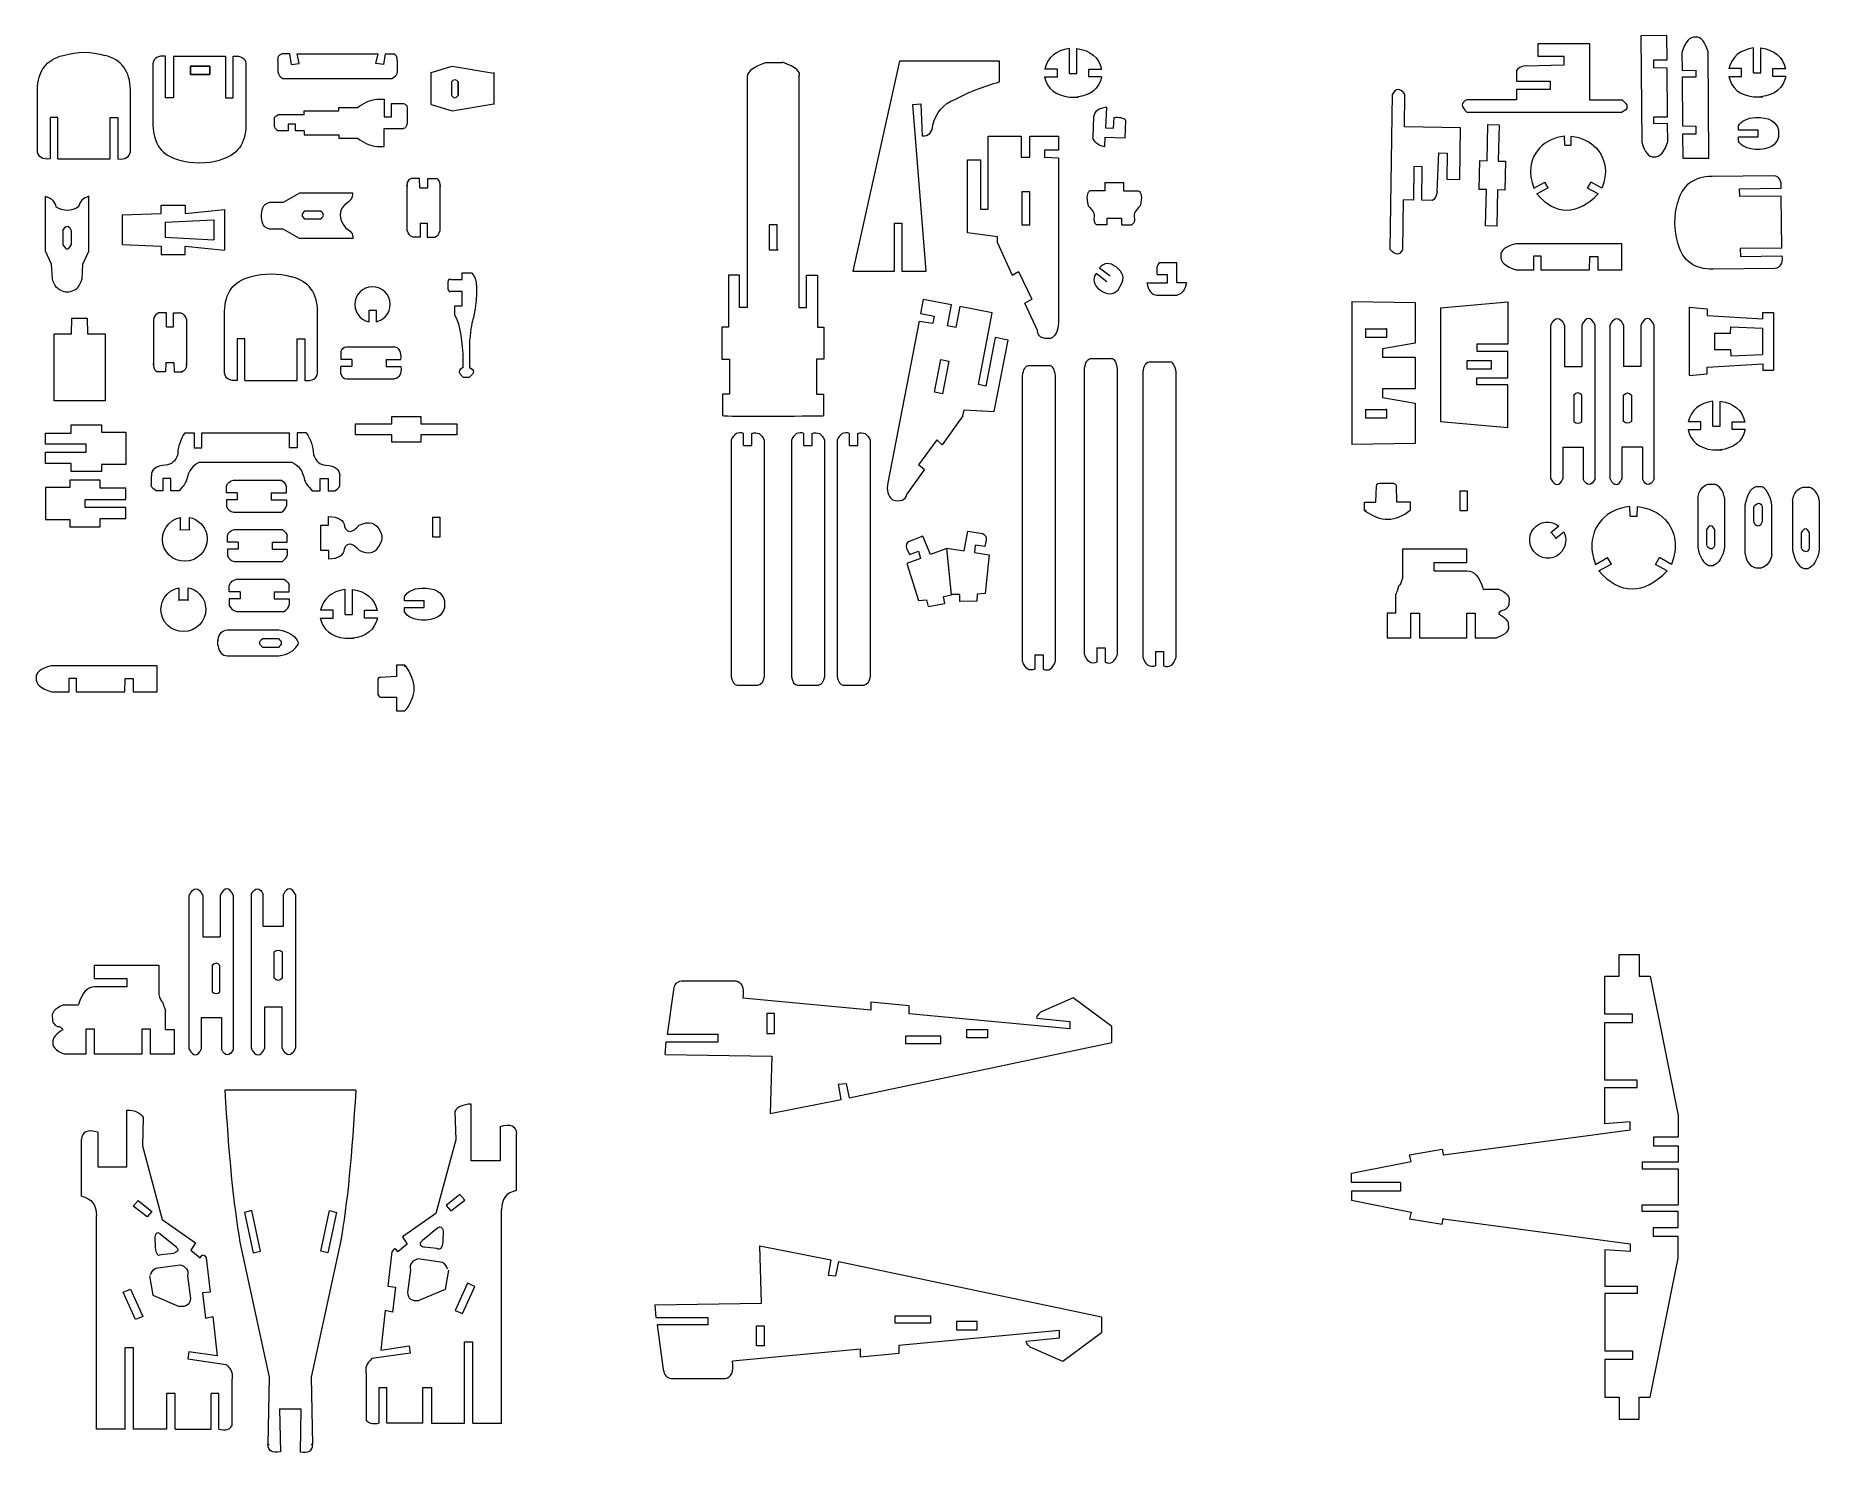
# Model space of a CAD drawing. Header units: centimetres. Extents: x -9.1 to 9.1, y -7.2 to 7.2.
import ezdxf

# ---------------------------------------------------------------- set-up
doc = ezdxf.new("R2010")
doc.units = ezdxf.units.CM
doc.header["$MEASUREMENT"] = 0
doc.layers.add('CAPA 1', color=7, linetype='Continuous')

msp = doc.modelspace()

# ---------------------------------------------------------------- linework, layer by layer
at = {"layer": 'CAPA 1', "color": 250, "lineweight": 9}
for points in [[(1.4451, 7.09973), (1.30657, 7.07913), (1.2227, 7.00836), (1.19345, 6.88739)], [(1.4451, 6.844), (1.4451, 6.844), (1.4451, 7.09973), (1.4451, 7.09973)], [(1.52085, 6.844), (1.52085, 6.844), (1.52085, 7.09973), (1.52085, 7.09973)], [(1.52085, 7.09973), (1.65938, 7.07913), (1.74326, 7.00836), (1.77253, 6.88739)], [(8.42504, 7.10407), (8.28651, 7.08347), (8.20261, 7.01269), (8.17337, 6.89173)], [(8.42504, 6.84833), (8.42504, 6.84833), (8.42504, 7.10407), (8.42504, 7.10407)], [(8.50077, 6.84833), (8.50077, 6.84833), (8.50077, 7.10407), (8.50077, 7.10407)], [(8.50077, 7.10407), (8.6393, 7.08347), (8.7232, 7.01269), (8.75244, 6.89173)], [(-9.08304, 6.67446), (-9.07985, 6.86679), (-8.99286, 6.98455), (-8.82202, 7.02772)], [(-8.82202, 7.02772), (-8.67607, 7.06991), (-8.53391, 7.06991), (-8.3955, 7.02772)], [(-8.13452, 6.67446), (-8.13768, 6.86679), (-8.22467, 6.98455), (-8.3955, 7.02772)], [(-7.90429, 6.94626), (-7.90429, 6.94626), (-7.90429, 6.31614), (-7.90429, 6.31614)], [(-7.69601, 7.02007), (-7.69601, 7.02007), (-7.16402, 7.02007), (-7.16402, 7.02007)], [(-6.95574, 6.94626), (-6.95574, 6.94626), (-6.95574, 6.31614), (-6.95574, 6.31614)], [(-6.62919, 6.97615), (-6.63298, 7.01217), (-6.6198, 7.03489), (-6.58963, 7.04438)], [(-6.62919, 6.97615), (-6.62919, 6.97615), (-6.62919, 6.86281), (-6.62919, 6.86281)], [(-6.43409, 7.04438), (-6.43409, 7.04438), (-5.60775, 7.04438), (-5.60775, 7.04438)], [(-5.41265, 6.97615), (-5.40887, 7.01217), (-5.42204, 7.03489), (-5.45221, 7.04438)], [(-5.41265, 6.97615), (-5.41265, 6.97615), (-5.41265, 6.86281), (-5.41265, 6.86281)], [(-6.62919, 6.86281), (-6.62508, 6.8292), (-6.60881, 6.80581), (-6.58041, 6.79263)], [(-6.58041, 6.79263), (-6.58041, 6.79263), (-5.46143, 6.79263), (-5.46143, 6.79263)], [(-5.41265, 6.86281), (-5.41676, 6.8292), (-5.43303, 6.80581), (-5.46143, 6.79263)], [(-4.86036, 6.75876), (-4.86036, 6.75876), (-4.86036, 6.62035), (-4.86036, 6.62035)], [(1.19201, 6.80838), (1.21884, 6.68828), (1.30321, 6.61931), (1.4451, 6.60144)], [(1.4451, 6.844), (1.4451, 6.844), (1.52085, 6.844), (1.52085, 6.844)], [(1.77395, 6.80838), (1.74712, 6.68828), (1.66277, 6.61931), (1.52085, 6.60144)], [(8.17195, 6.81271), (8.19878, 6.69262), (8.28313, 6.62366), (8.42504, 6.6058)], [(8.42504, 6.84833), (8.42504, 6.84833), (8.50077, 6.84833), (8.50077, 6.84833)], [(8.75389, 6.81271), (8.72706, 6.69262), (8.64269, 6.62366), (8.50077, 6.6058)], [(-9.08304, 6.04434), (-9.08304, 6.04434), (-9.08304, 6.67446), (-9.08304, 6.67446)], [(-8.13452, 6.04434), (-8.13452, 6.04434), (-8.13452, 6.67446), (-8.13452, 6.67446)], [(1.4451, 6.60144), (1.4451, 6.60144), (1.53869, 6.60144), (1.53869, 6.60144)], [(4.71749, 5.04692), (4.71749, 5.04692), (4.74312, 6.63293), (4.74312, 6.63293)], [(4.86832, 6.63091), (4.81447, 6.69658), (4.77272, 6.69725), (4.74312, 6.63293)], [(5.49876, 6.57454), (5.43771, 6.54833), (5.43771, 6.50681), (5.49876, 6.44999)], [(7.08497, 6.57521), (7.14977, 6.52029), (7.14977, 6.47854), (7.08497, 6.44999)], [(8.42504, 6.6058), (8.42504, 6.6058), (8.51863, 6.6058), (8.51863, 6.6058)], [(-6.66715, 6.3912), (-6.65614, 6.4049), (-6.64351, 6.41499), (-6.62924, 6.42149)], [(-6.36299, 6.42149), (-6.36299, 6.42149), (-6.62924, 6.42149), (-6.62924, 6.42149)], [(-5.34803, 6.53857), (-5.32561, 6.52778), (-5.31348, 6.51353), (-5.31161, 6.49587)], [(1.69244, 6.40211), (1.69244, 6.40211), (1.68365, 6.19665), (1.68365, 6.19665)], [(1.82329, 6.49941), (1.74403, 6.4889), (1.70041, 6.45646), (1.69244, 6.40211)], [(2.02069, 6.3643), (1.99929, 6.38923), (1.95831, 6.39802), (1.89778, 6.39068)], [(5.49876, 6.44999), (5.49876, 6.44999), (7.08497, 6.44999), (7.08497, 6.44999)], [(-7.90429, 6.31614), (-7.9011, 6.12381), (-7.81411, 6.00605), (-7.64328, 5.96288)], [(-6.95574, 6.31614), (-6.95893, 6.12381), (-7.04592, 6.00605), (-7.21676, 5.96288)], [(-6.66715, 6.30419), (-6.65522, 6.27848), (-6.64189, 6.26323), (-6.6272, 6.25847)], [(-5.31161, 6.33846), (-5.31498, 6.314), (-5.32402, 6.29467), (-5.33874, 6.28047)], [(1.80591, 6.09377), (1.73379, 6.11046), (1.69304, 6.14473), (1.68365, 6.19665)], [(-8.87476, 5.97053), (-8.87476, 5.97053), (-8.34279, 5.97053), (-8.34279, 5.97053)], [(-7.64328, 5.96288), (-7.49733, 5.92069), (-7.35514, 5.92069), (-7.21676, 5.96288)], [(0.95317, 5.98807), (0.95317, 5.98807), (1.04015, 5.98807), (1.04015, 5.98807)], [(1.3328, 5.97753), (1.3328, 5.97753), (1.19241, 5.9861), (1.19241, 5.9861)], [(1.3328, 5.97753), (1.3328, 5.97753), (1.3328, 4.29813), (1.3328, 4.29813)], [(-5.31124, 5.70628), (-5.30927, 5.7414), (-5.2951, 5.7635), (-5.26869, 5.77262)], [(-5.18323, 5.67756), (-5.18323, 5.67756), (-5.10189, 5.67756), (-5.10189, 5.67756)], [(-4.97388, 5.70628), (-4.97584, 5.7414), (-4.99002, 5.7635), (-5.0164, 5.77262)], [(1.80795, 5.73146), (1.80795, 5.73146), (1.99627, 5.73146), (1.99627, 5.73146)], [(8.00208, 5.79322), (7.8098, 5.78801), (7.69297, 5.6998), (7.65159, 5.52852)], [(8.63215, 5.79984), (8.63215, 5.79984), (8.00208, 5.79322), (8.00208, 5.79322)], [(-6.78737, 5.46789), (-6.80603, 5.41291), (-6.80603, 5.36159), (-6.78737, 5.31399)], [(-6.71453, 5.52707), (-6.75307, 5.51601), (-6.77736, 5.49631), (-6.78737, 5.46789)], [(-5.93764, 5.51741), (-6.01245, 5.44487), (-6.01245, 5.36055), (-5.93764, 5.26446)], [(0.95842, 5.63611), (0.95842, 5.63611), (0.95842, 5.29732), (0.95842, 5.29732)], [(6.2133, 5.61344), (6.41042, 5.39365), (6.61912, 5.39365), (6.83943, 5.61344)], [(7.65607, 5.10202), (7.61233, 5.24753), (7.61086, 5.38969), (7.65159, 5.52852)], [(8.71376, 5.0604), (8.71376, 5.0604), (8.70815, 5.59234), (8.70815, 5.59234)], [(-8.82267, 5.24195), (-8.79445, 5.29839), (-8.76622, 5.29839), (-8.73798, 5.24195)], [(-8.82267, 5.24195), (-8.79445, 5.29839), (-8.76622, 5.29839), (-8.73798, 5.24195)], [(-8.21792, 5.39901), (-8.21792, 5.39901), (-8.21792, 5.09657), (-8.21792, 5.09657)], [(-7.78071, 5.32433), (-7.78071, 5.32433), (-7.28419, 5.35068), (-7.28419, 5.35068)], [(-7.78071, 5.32433), (-7.78071, 5.32433), (-7.78071, 5.17125), (-7.78071, 5.17125)], [(-7.28419, 5.35068), (-7.28419, 5.35068), (-7.28419, 5.14489), (-7.28419, 5.14489)], [(-7.17433, 5.45394), (-7.17433, 5.45394), (-7.17433, 5.04164), (-7.17433, 5.04164)], [(-6.71453, 5.2548), (-6.75307, 5.26586), (-6.77736, 5.28556), (-6.78737, 5.31399)], [(-6.35487, 5.43929), (-6.39358, 5.40917), (-6.39358, 5.38326), (-6.35487, 5.36152)], [(-5.17812, 5.31625), (-5.17812, 5.31625), (-5.10697, 5.31625), (-5.10697, 5.31625)], [(0.53925, 5.45815), (0.53925, 5.45815), (0.6157, 5.45815), (0.6157, 5.45815)], [(1.82641, 5.36764), (1.82641, 5.36764), (1.97782, 5.36764), (1.97782, 5.36764)], [(-8.82267, 5.24195), (-8.82267, 5.24195), (-8.82267, 5.0943), (-8.82267, 5.0943)], [(-8.73798, 5.24195), (-8.73798, 5.24195), (-8.73798, 5.0943), (-8.73798, 5.0943)], [(-7.78071, 5.17125), (-7.78071, 5.17125), (-7.28419, 5.14489), (-7.28419, 5.14489)], [(-5.25457, 5.17299), (-5.28152, 5.18273), (-5.30043, 5.20495), (-5.31124, 5.23963)], [(-5.03052, 5.17299), (-5.00357, 5.18273), (-4.98469, 5.20495), (-4.97388, 5.23963)], [(0.71061, 5.11542), (0.71061, 5.11542), (0.8609, 4.78588), (0.8609, 4.78588)], [(8.01205, 4.84475), (7.81971, 4.84589), (7.70104, 4.93166), (7.65607, 5.10202)], [(-8.82267, 5.09497), (-8.79445, 5.0385), (-8.76622, 5.0385), (-8.73798, 5.09497)], [(4.84202, 5.0449), (4.81484, 4.98427), (4.77334, 4.98494), (4.71749, 5.04692)], [(-7.17391, 4.41374), (-7.17072, 4.60605), (-7.08373, 4.72383), (-6.9129, 4.767)], [(-6.9129, 4.767), (-6.76695, 4.8092), (-6.62478, 4.8092), (-6.48638, 4.767)], [(-6.22539, 4.41374), (-6.22855, 4.60605), (-6.31554, 4.72383), (-6.48638, 4.767)], [(2.36097, 4.91066), (2.33695, 4.88821), (2.32993, 4.84691), (2.33989, 4.78675)], [(8.64211, 4.85135), (8.64211, 4.85135), (8.01205, 4.84475), (8.01205, 4.84475)], [(2.23442, 4.70766), (2.24832, 4.62892), (2.2826, 4.58675), (2.33725, 4.58112)], [(2.33725, 4.58112), (2.33725, 4.58112), (2.54289, 4.58112), (2.54289, 4.58112)], [(2.64044, 4.70766), (2.62686, 4.6349), (2.59435, 4.59272), (2.54289, 4.58112)], [(-7.84393, 4.39909), (-7.87089, 4.38935), (-7.88977, 4.36713), (-7.90058, 4.33243)], [(-7.61986, 4.39909), (-7.59291, 4.38935), (-7.57403, 4.36713), (-7.56321, 4.33243)], [(-7.17391, 3.78363), (-7.17391, 3.78363), (-7.17391, 4.41374), (-7.17391, 4.41374)], [(-6.22539, 3.78363), (-6.22539, 3.78363), (-6.22539, 4.41374), (-6.22539, 4.41374)], [(4.32689, 4.51518), (4.32689, 4.51518), (4.32689, 3.05524), (4.32689, 3.05524)], [(7.76857, 4.45948), (7.76857, 4.45948), (7.76857, 3.75966), (7.76857, 3.75966)], [(8.62981, 4.40236), (8.62981, 4.40236), (8.62981, 3.81678), (8.62981, 3.81678)], [(-7.76746, 4.25583), (-7.76746, 4.25583), (-7.69631, 4.25583), (-7.69631, 4.25583)], [(-0.0883, 4.31385), (-0.0883, 4.31385), (-0.40755, 2.66509), (-0.40755, 2.66509)], [(-0.0883, 4.31385), (-0.0883, 4.31385), (0.05113, 4.29559), (0.05113, 4.29559)], [(0.28641, 4.25205), (0.28641, 4.25205), (0.20099, 4.26859), (0.20099, 4.26859)], [(6.35781, 2.70574), (6.35781, 2.70574), (6.35781, 4.27439), (6.35781, 4.27439)], [(6.80941, 2.70574), (6.80941, 2.70574), (6.80941, 4.27439), (6.80941, 4.27439)], [(6.96064, 2.70574), (6.96064, 2.70574), (6.96064, 4.27439), (6.96064, 4.27439)], [(7.41225, 2.70574), (7.41225, 2.70574), (7.41225, 4.27439), (7.41225, 4.27439)], [(8.02727, 4.19308), (8.02727, 4.19308), (8.02727, 4.02603), (8.02727, 4.02603)], [(8.51502, 4.24472), (8.51502, 4.24472), (8.51502, 3.97442), (8.51502, 3.97442)], [(-5.98841, 4.00227), (-5.97651, 4.03492), (-5.95717, 4.05161), (-5.93042, 4.05236)], [(-5.37414, 3.92582), (-5.36801, 4.00105), (-5.39016, 4.04324), (-5.44053, 4.05236)], [(-7.90058, 3.86581), (-7.89861, 3.83068), (-7.88444, 3.80859), (-7.85806, 3.79947)], [(-7.77256, 3.89453), (-7.77256, 3.89453), (-7.69123, 3.89453), (-7.69123, 3.89453)], [(-7.56321, 3.86581), (-7.56518, 3.83068), (-7.57936, 3.80859), (-7.60574, 3.79947)], [(-5.98841, 4.00227), (-5.98841, 4.00227), (-5.98841, 3.92582), (-5.98841, 3.92582)], [(-5.87504, 3.92582), (-5.87504, 3.92582), (-5.98841, 3.92582), (-5.98841, 3.92582)], [(-5.98841, 3.7766), (-5.98841, 3.7766), (-5.98841, 3.85305), (-5.98841, 3.85305)], [(-5.87504, 3.85305), (-5.87504, 3.85305), (-5.98841, 3.85305), (-5.98841, 3.85305)], [(-5.87504, 3.92582), (-5.87504, 3.92582), (-5.87504, 3.85305), (-5.87504, 3.85305)], [(-5.5244, 3.92582), (-5.5244, 3.92582), (-5.5244, 3.85305), (-5.5244, 3.85305)], [(-5.5244, 3.92582), (-5.5244, 3.92582), (-5.37414, 3.92582), (-5.37414, 3.92582)], [(-5.5244, 3.85305), (-5.5244, 3.85305), (-5.37414, 3.85305), (-5.37414, 3.85305)], [(-5.37414, 3.85305), (-5.36801, 3.77782), (-5.39016, 3.73565), (-5.44053, 3.72651)], [(-4.74009, 3.84182), (-4.79439, 3.81688), (-4.79439, 3.78465), (-4.74009, 3.74514)], [(-4.67619, 3.84182), (-4.62189, 3.81688), (-4.62189, 3.78465), (-4.67619, 3.74514)], [(0.21434, 3.90751), (0.21434, 3.90751), (0.14992, 3.5749), (0.14992, 3.5749)], [(1.02805, 3.86386), (1.02805, 3.86386), (1.24195, 3.86386), (1.24195, 3.86386)], [(1.66078, 3.93416), (1.66078, 3.93416), (1.87469, 3.93416), (1.87469, 3.93416)], [(2.25836, 3.89901), (2.25836, 3.89901), (2.47227, 3.89901), (2.47227, 3.89901)], [(6.49554, 3.85288), (6.49554, 3.85288), (6.67166, 3.85288), (6.67166, 3.85288)], [(7.27449, 3.85288), (7.27449, 3.85288), (7.09837, 3.85288), (7.09837, 3.85288)], [(-6.96563, 3.70982), (-6.96563, 3.70982), (-6.43367, 3.70982), (-6.43367, 3.70982)], [(-5.98841, 3.7766), (-5.97651, 3.74394), (-5.95717, 3.72725), (-5.93042, 3.72651)], [(0.59204, 3.65309), (0.59204, 3.65309), (0.51698, 3.66764), (0.51698, 3.66764)], [(6.59172, 3.56112), (6.59172, 3.56112), (6.59172, 3.29231), (6.59172, 3.29231)], [(7.17831, 3.56112), (7.17831, 3.56112), (7.17831, 3.29231), (7.17831, 3.29231)], [(8.00976, 3.49972), (7.87123, 3.47912), (7.78733, 3.40835), (7.75808, 3.28738)], [(8.00976, 3.24399), (8.00976, 3.24399), (8.00976, 3.49972), (8.00976, 3.49972)], [(8.08548, 3.49972), (8.22401, 3.47912), (8.30791, 3.40835), (8.33716, 3.28738)], [(8.08548, 3.24399), (8.08548, 3.24399), (8.08548, 3.49972), (8.08548, 3.49972)], [(0.35865, 3.34921), (0.35865, 3.34921), (0.14845, 3.05422), (0.14845, 3.05422)], [(-7.40658, 3.17523), (-7.40658, 3.17523), (-6.51218, 3.17523), (-6.51218, 3.17523)], [(-1.8783, 3.04779), (-1.8783, 3.04779), (-1.8783, 3.16906), (-1.8783, 3.16906)], [(-1.26314, 3.04779), (-1.26314, 3.04779), (-1.26314, 3.16906), (-1.26314, 3.16906)], [(-0.79716, 3.04779), (-0.79716, 3.04779), (-0.79716, 3.16906), (-0.79716, 3.16906)], [(7.75666, 3.20836), (7.78349, 3.08827), (7.86784, 3.01932), (8.00976, 3.00146)], [(8.00976, 3.24399), (8.00976, 3.24399), (8.08548, 3.24399), (8.08548, 3.24399)], [(8.3386, 3.20836), (8.31177, 3.08827), (8.2274, 3.01932), (8.08548, 3.00146)], [(6.47972, 3.03), (6.47972, 3.03), (6.68747, 3.03), (6.68747, 3.03)], [(7.29031, 3.03), (7.29031, 3.03), (7.08256, 3.03), (7.08256, 3.03)], [(8.00976, 3.00146), (8.00976, 3.00146), (8.10335, 3.00146), (8.10335, 3.00146)], [(-7.42932, 2.87491), (-7.42932, 2.87491), (-6.48944, 2.87491), (-6.48944, 2.87491)], [(-7.15575, 2.63054), (-7.14031, 2.66451), (-7.11614, 2.68502), (-7.08326, 2.69204)], [(-7.08326, 2.69204), (-7.08326, 2.69204), (-6.59441, 2.69204), (-6.59441, 2.69204)], [(-7.04589, 2.56353), (-7.04589, 2.56353), (-7.04589, 2.49278), (-7.04589, 2.49278)], [(-6.69876, 2.56353), (-6.69876, 2.56353), (-6.69876, 2.49278), (-6.69876, 2.49278)], [(-6.59441, 2.69204), (-6.56455, 2.66942), (-6.54771, 2.64708), (-6.5439, 2.62503)], [(4.61037, 2.66028), (4.61037, 2.66028), (4.75316, 2.66155), (4.75316, 2.66155)], [(4.75316, 2.66155), (4.76965, 2.65345), (4.77852, 2.64429), (4.77979, 2.63405)], [(6.35781, 2.70574), (6.4011, 2.62805), (6.44173, 2.62805), (6.47972, 2.70574)], [(6.80941, 2.70574), (6.76612, 2.62805), (6.72546, 2.62805), (6.68747, 2.70574)], [(6.96064, 2.70574), (7.00394, 2.62805), (7.04457, 2.62805), (7.08256, 2.70574)], [(7.41225, 2.70574), (7.36895, 2.62805), (7.3283, 2.62805), (7.29031, 2.70574)], [(7.85586, 2.51381), (7.87001, 2.58968), (7.90588, 2.63584), (7.9635, 2.65221)], [(7.9635, 2.65221), (7.9635, 2.65221), (8.02184, 2.65221), (8.02184, 2.65221)], [(8.1295, 2.51381), (8.11535, 2.58968), (8.07948, 2.63584), (8.02184, 2.65221)], [(8.33912, 2.44209), (8.36065, 2.54711), (8.39871, 2.60934), (8.45334, 2.62884)], [(8.45334, 2.62884), (8.45334, 2.62884), (8.49853, 2.62884), (8.49853, 2.62884)], [(8.61277, 2.44209), (8.59125, 2.54711), (8.55318, 2.60934), (8.49853, 2.62884)], [(8.82239, 2.48391), (8.83654, 2.55979), (8.87241, 2.60595), (8.93003, 2.62232)], [(8.93003, 2.62232), (8.93003, 2.62232), (8.98837, 2.62232), (8.98837, 2.62232)], [(9.09603, 2.48391), (9.08189, 2.55979), (9.04601, 2.60595), (8.98837, 2.62232)], [(-7.15575, 2.42577), (-7.14031, 2.39179), (-7.11614, 2.37129), (-7.08326, 2.36424)], [(-6.59441, 2.36424), (-6.56455, 2.38689), (-6.54771, 2.40923), (-6.5439, 2.43125)], [(4.45685, 2.3838), (4.62071, 2.26243), (4.77595, 2.2638), (4.92258, 2.38793)], [(5.42777, 2.38429), (5.42777, 2.38429), (5.5025, 2.38429), (5.5025, 2.38429)], [(7.85586, 2.51381), (7.85586, 2.51381), (7.85586, 2.00849), (7.85586, 2.00849)], [(8.1295, 2.51381), (8.1295, 2.51381), (8.1295, 2.00849), (8.1295, 2.00849)], [(8.33912, 1.9368), (8.33912, 1.9368), (8.33912, 2.44209), (8.33912, 2.44209)], [(8.42865, 2.26139), (8.42865, 2.26139), (8.42865, 2.41942), (8.42865, 2.41942)], [(8.61277, 1.9368), (8.61277, 1.9368), (8.61277, 2.44209), (8.61277, 2.44209)], [(8.82239, 2.48391), (8.82239, 2.48391), (8.82239, 1.9786), (8.82239, 1.9786)], [(9.09603, 2.48391), (9.09603, 2.48391), (9.09603, 1.9786), (9.09603, 1.9786)], [(-7.14579, 2.12734), (-7.13034, 2.16132), (-7.10618, 2.18182), (-7.0733, 2.18885)], [(-7.08326, 2.36424), (-7.08326, 2.36424), (-6.59441, 2.36424), (-6.59441, 2.36424)], [(-7.0733, 2.18885), (-7.0733, 2.18885), (-6.58445, 2.18885), (-6.58445, 2.18885)], [(-6.58445, 2.18885), (-6.55458, 2.16623), (-6.53774, 2.14388), (-6.53393, 2.12184)], [(7.94539, 2.18919), (7.94539, 2.18919), (7.94539, 2.03116), (7.94539, 2.03116)], [(-7.03593, 2.06033), (-7.03593, 2.06033), (-7.03593, 1.98959), (-7.03593, 1.98959)], [(-6.6888, 2.06033), (-6.6888, 2.06033), (-6.6888, 1.98959), (-6.6888, 1.98959)], [(-5.05364, 2.11459), (-5.05364, 2.11459), (-4.97891, 2.11459), (-4.97891, 2.11459)], [(7.85586, 2.00849), (7.87738, 1.90349), (7.91544, 1.84124), (7.97007, 1.82174)], [(8.1295, 2.00849), (8.10798, 1.90349), (8.06992, 1.84124), (8.01526, 1.82174)], [(8.91192, 2.1593), (8.91192, 2.1593), (8.91192, 2.00127), (8.91192, 2.00127)], [(-7.14579, 1.92258), (-7.13034, 1.8886), (-7.10618, 1.8681), (-7.0733, 1.86105)], [(-7.0733, 1.86105), (-7.0733, 1.86105), (-6.58445, 1.86105), (-6.58445, 1.86105)], [(-6.58445, 1.86105), (-6.55458, 1.88369), (-6.53774, 1.90604), (-6.53393, 1.92806)], [(7.97007, 1.82174), (7.97007, 1.82174), (8.01526, 1.82174), (8.01526, 1.82174)], [(8.33912, 1.9368), (8.35327, 1.8609), (8.38915, 1.81476), (8.44676, 1.79837)], [(8.61277, 1.9368), (8.59862, 1.8609), (8.56275, 1.81476), (8.5051, 1.79837)], [(8.82239, 1.9786), (8.84391, 1.8736), (8.88198, 1.81135), (8.93661, 1.79184)], [(9.09603, 1.9786), (9.07451, 1.8736), (9.03645, 1.81135), (8.98179, 1.79184)], [(-7.12586, 1.61916), (-7.11041, 1.65314), (-7.08625, 1.67364), (-7.05337, 1.68067)], [(-7.05337, 1.68067), (-7.05337, 1.68067), (-6.56452, 1.68067), (-6.56452, 1.68067)], [(-6.56452, 1.68067), (-6.53465, 1.65805), (-6.51781, 1.6357), (-6.514, 1.61366)], [(4.84286, 1.69173), (4.83273, 1.6509), (4.81955, 1.62367), (4.80333, 1.61)], [(5.1679, 1.76763), (5.1679, 1.76763), (5.501, 1.76763), (5.501, 1.76763)], [(5.501, 1.76763), (5.57457, 1.76793), (5.6285, 1.70827), (5.6628, 1.5886)], [(6.84608, 1.76676), (7.06599, 1.52159), (7.29881, 1.52159), (7.54455, 1.76676)], [(8.44676, 1.79837), (8.44676, 1.79837), (8.5051, 1.79837), (8.5051, 1.79837)], [(8.93661, 1.79184), (8.93661, 1.79184), (8.98179, 1.79184), (8.98179, 1.79184)], [(-7.016, 1.55215), (-7.016, 1.55215), (-7.016, 1.48141), (-7.016, 1.48141)], [(-6.66887, 1.55215), (-6.66887, 1.55215), (-6.66887, 1.48141), (-6.66887, 1.48141)], [(-5.94425, 1.57654), (-6.08277, 1.55594), (-6.16665, 1.48514), (-6.19589, 1.36418)], [(-5.94425, 1.32081), (-5.94425, 1.32081), (-5.94425, 1.57654), (-5.94425, 1.57654)], [(-5.86849, 1.32081), (-5.86849, 1.32081), (-5.86849, 1.57654), (-5.86849, 1.57654)], [(-5.86849, 1.57654), (-5.72996, 1.55594), (-5.64609, 1.48514), (-5.61682, 1.36418)], [(4.77498, 1.33346), (4.77498, 1.33346), (4.77498, 1.52829), (4.77498, 1.52829)], [(5.6628, 1.581), (5.6628, 1.581), (5.8236, 1.581), (5.8236, 1.581)], [(-7.12586, 1.4144), (-7.11041, 1.38042), (-7.08625, 1.35992), (-7.05337, 1.35287)], [(-7.05337, 1.35287), (-7.05337, 1.35287), (-6.56452, 1.35287), (-6.56452, 1.35287)], [(-6.56452, 1.35287), (-6.53465, 1.37551), (-6.51781, 1.39786), (-6.514, 1.41988)], [(-6.19734, 1.28516), (-6.17051, 1.16509), (-6.08614, 1.09612), (-5.94425, 1.07825)], [(-5.94425, 1.32081), (-5.94425, 1.32081), (-5.86849, 1.32081), (-5.86849, 1.32081)], [(-5.6154, 1.28516), (-5.64223, 1.16509), (-5.72658, 1.09612), (-5.86849, 1.07825)], [(-7.24032, 1.06301), (-7.22954, 1.12763), (-7.19785, 1.16113), (-7.14529, 1.16352)], [(-7.14529, 1.16352), (-7.14529, 1.16352), (-6.62077, 1.16352), (-6.62077, 1.16352)], [(-6.62077, 1.16352), (-6.52912, 1.14785), (-6.46615, 1.11288), (-6.43182, 1.05862)], [(-7.24032, 1.06301), (-7.24837, 1.04139), (-7.24837, 1.02029), (-7.24032, 0.99971)], [(-7.24032, 0.99971), (-7.22954, 0.93512), (-7.19785, 0.90161), (-7.14529, 0.8992)], [(-6.78498, 1.07564), (-6.78498, 1.07564), (-6.62461, 1.07564), (-6.62461, 1.07564)], [(-6.62077, 0.8992), (-6.52912, 0.91487), (-6.46615, 0.94984), (-6.43182, 1.0041)], [(-6.43182, 1.05862), (-6.42218, 1.03598), (-6.42218, 1.01782), (-6.43182, 1.0041)], [(-5.94425, 1.07825), (-5.94425, 1.07825), (-5.85066, 1.07825), (-5.85066, 1.07825)], [(1.09364, 0.91003), (1.09364, 0.91003), (1.09364, 0.76376), (1.09364, 0.76376)], [(1.72637, 0.98036), (1.72637, 0.98036), (1.72637, 0.83406), (1.72637, 0.83406)], [(2.32395, 0.94521), (2.32395, 0.94521), (2.32395, 0.79891), (2.32395, 0.79891)], [(-7.14529, 0.8992), (-7.14529, 0.8992), (-6.62077, 0.8992), (-6.62077, 0.8992)], [(-5.33498, 0.80376), (-5.21217, 0.641), (-5.21217, 0.48575), (-5.33498, 0.33801)], [(-5.61009, 0.6478), (-5.61009, 0.6478), (-5.61009, 0.50499), (-5.61009, 0.50499)], [(-1.94389, 0.5989), (-1.94389, 0.5989), (-1.72999, 0.5989), (-1.72999, 0.5989)], [(-1.32875, 0.5989), (-1.32875, 0.5989), (-1.11484, 0.5989), (-1.11484, 0.5989)], [(-0.86277, 0.5989), (-0.86277, 0.5989), (-0.64886, 0.5989), (-0.64886, 0.5989)], [(-5.61009, 0.50499), (-5.60185, 0.48857), (-5.59261, 0.47978), (-5.58234, 0.47863)], [(-7.53437, -3.11511), (-7.53437, -3.11511), (-7.53437, -1.54646), (-7.53437, -1.54646)], [(-7.08276, -3.11511), (-7.08276, -3.11511), (-7.08276, -1.54646), (-7.08276, -1.54646)], [(-6.90164, -1.53584), (-6.85834, -1.45815), (-6.81771, -1.45815), (-6.77972, -1.53584)], [(-6.90164, -1.53584), (-6.90164, -1.53584), (-6.90164, -3.10449), (-6.90164, -3.10449)], [(-6.45003, -1.53584), (-6.49333, -1.45815), (-6.53398, -1.45815), (-6.57197, -1.53584)], [(-6.45003, -1.53584), (-6.45003, -1.53584), (-6.45003, -3.10449), (-6.45003, -3.10449)], [(-7.39664, -1.96795), (-7.39664, -1.96795), (-7.22052, -1.96795), (-7.22052, -1.96795)], [(-6.77972, -1.86013), (-6.77972, -1.86013), (-6.57197, -1.86013), (-6.57197, -1.86013)], [(-6.66773, -2.39125), (-6.66773, -2.39125), (-6.66773, -2.12242), (-6.66773, -2.12242)], [(-7.30046, -2.2597), (-7.30046, -2.2597), (-7.30046, -2.52851), (-7.30046, -2.52851)], [(-8.50257, -2.48036), (-8.57613, -2.48003), (-8.63006, -2.53972), (-8.66434, -2.65939)], [(-8.16946, -2.48036), (-8.16946, -2.48036), (-8.50257, -2.48036), (-8.50257, -2.48036)], [(-2.51534, -2.41684), (-2.51534, -2.41684), (-1.95951, -2.41684), (-1.95951, -2.41684)], [(-1.95951, -2.41684), (-1.89758, -2.42712), (-1.87342, -2.48644), (-1.887, -2.5948)], [(-8.66434, -2.66696), (-8.66434, -2.66696), (-8.82516, -2.66696), (-8.82516, -2.66696)], [(-7.84443, -2.55624), (-7.83429, -2.59706), (-7.82109, -2.62432), (-7.80487, -2.63797)], [(-7.77655, -2.9145), (-7.77655, -2.9145), (-7.77655, -2.7197), (-7.77655, -2.7197)], [(-6.76391, -2.68301), (-6.76391, -2.68301), (-6.58779, -2.68301), (-6.58779, -2.68301)], [(-7.41245, -2.79082), (-7.41245, -2.79082), (-7.2047, -2.79082), (-7.2047, -2.79082)], [(-7.53437, -3.11511), (-7.49107, -3.1928), (-7.45044, -3.1928), (-7.41245, -3.11511)], [(-7.08276, -3.11511), (-7.12606, -3.1928), (-7.16671, -3.1928), (-7.2047, -3.11511)], [(-5.83641, -3.53473), (-6.72579, -3.53473), (-7.17047, -3.53473), (-7.17047, -3.53473)], [(-8.17113, -3.73608), (-8.08532, -3.73842), (-8.02969, -3.76398), (-8.00423, -3.81275)], [(-4.65806, -3.67582), (-4.74388, -3.67816), (-4.7995, -3.70369), (-4.82496, -3.75247)], [(-8.4664, -3.96282), (-8.57284, -3.93185), (-8.62909, -3.95646), (-8.63514, -4.03665)], [(-4.36277, -3.90256), (-4.25632, -3.87157), (-4.20008, -3.89618), (-4.19405, -3.97637)], [(-4.19405, -4.55636), (-4.19405, -4.55636), (-4.19405, -3.97637), (-4.19405, -3.97637)], [(-8.63514, -4.61665), (-8.63514, -4.61665), (-8.63514, -4.03665), (-8.63514, -4.03665)], [(7.65468, -4.33565), (7.65468, -4.33565), (7.65468, -4.70331), (7.65468, -4.70331)], [(4.82383, -4.47518), (4.82383, -4.47518), (4.82383, -4.56378), (4.82383, -4.56378)], [(-8.63514, -4.61665), (-8.5297, -4.63862), (-8.47833, -4.70421), (-8.48102, -4.81341)], [(-4.19405, -4.55636), (-4.29947, -4.57833), (-4.35084, -4.64392), (-4.34815, -4.75313)], [(-7.83058, -4.99907), (-7.83058, -4.99907), (-7.67511, -5.12706), (-7.67511, -5.12706)], [(-5.15408, -5.06678), (-5.19242, -5.0965), (-5.18656, -5.11992), (-5.13654, -5.13703)], [(-4.99861, -4.93879), (-4.99861, -4.93879), (-5.15408, -5.06678), (-5.15408, -5.06678)], [(-7.82052, -5.21049), (-7.82052, -5.21049), (-7.69265, -5.19731), (-7.69265, -5.19731)], [(-7.67511, -5.12706), (-7.63675, -5.15678), (-7.6426, -5.1802), (-7.69265, -5.19731)], [(-5.00868, -5.15021), (-5.00868, -5.15021), (-5.13654, -5.13703), (-5.13654, -5.13703)], [(-7.55093, -5.42995), (-7.55093, -5.42995), (-7.52194, -5.65933), (-7.52194, -5.65933)], [(-5.27823, -5.36969), (-5.27823, -5.36969), (-5.30726, -5.59905), (-5.30726, -5.59905)], [(-5.30726, -5.59905), (-5.30539, -5.66028), (-5.2667, -5.68753), (-5.19125, -5.68078)], [(-7.52194, -5.65933), (-7.52381, -5.72056), (-7.56247, -5.74781), (-7.63795, -5.74106)], [(-8.18663, -6.99282), (-8.18663, -6.99282), (-8.18663, -6.16235), (-8.18663, -6.16235)], [(-4.64254, -6.93254), (-4.64254, -6.93254), (-4.64254, -6.10209), (-4.64254, -6.10209)], [(-7.54951, -6.27662), (-7.54951, -6.27662), (-7.15844, -6.33374), (-7.15844, -6.33374)], [(-7.15844, -6.33374), (-7.10306, -6.38027), (-7.08403, -6.43301), (-7.10132, -6.49192)], [(-5.67073, -6.27345), (-5.7261, -6.32001), (-5.74513, -6.37272), (-5.72785, -6.43164)], [(-5.27968, -6.21633), (-5.27968, -6.21633), (-5.67073, -6.27345), (-5.67073, -6.27345)], [(-2.06496, -6.47687), (-2.00303, -6.46661), (-1.97887, -6.4073), (-1.99247, -6.29891)], [(-7.10132, -6.49192), (-7.10132, -6.49192), (-7.10132, -6.95767), (-7.10132, -6.95767)], [(-5.72785, -6.43164), (-5.72785, -6.43164), (-5.72785, -6.89739), (-5.72785, -6.89739)], [(-2.62082, -6.47687), (-2.62082, -6.47687), (-2.06496, -6.47687), (-2.06496, -6.47687)], [(-6.61245, -6.78629), (-6.61245, -6.78629), (-6.60366, -7.22569), (-6.60366, -7.22569)], [(-6.61245, -6.78629), (-6.46712, -6.78629), (-6.39446, -6.78629), (-6.39446, -6.78629)], [(-6.39446, -6.78629), (-6.39446, -6.78629), (-6.40322, -7.22569), (-6.40322, -7.22569)], [(-5.59604, -6.93254), (-5.66724, -6.94888), (-5.71118, -6.93717), (-5.72785, -6.89739)], [(-7.23315, -6.99282), (-7.16193, -7.00916), (-7.11799, -6.99746), (-7.10132, -6.95767)], [(-6.60366, -7.22569), (-6.68895, -7.24011), (-6.73142, -7.21522), (-6.73107, -7.15098)], [(-6.40322, -7.22569), (-6.31793, -7.24011), (-6.27546, -7.21522), (-6.27581, -7.15098)]]:
    msp.add_open_spline(points, degree=3, dxfattribs=at)
for points, knots in [([(6.09694, 6.92028), (6.09694, 6.92028), (6.4918, 6.93041), (6.4918, 6.93041), (6.4918, 6.93041), (6.4918, 6.93041), (6.4918, 7.0168), (6.4918, 7.0168), (6.4918, 7.0168), (6.4918, 7.0168), (6.22595, 7.0168), (6.22595, 7.0168), (6.22595, 7.0168), (6.22595, 7.0168), (6.22595, 7.14863), (6.22595, 7.14863), (6.22595, 7.14863), (6.22595, 7.14863), (6.75177, 7.14863), (6.75177, 7.14863), (6.75177, 7.14863), (6.75177, 7.14863), (6.75177, 6.57521), (6.75177, 6.57521), (6.75177, 6.57521), (6.75177, 6.57521), (7.08497, 6.57521), (7.08497, 6.57521)], [0, 0, 0, 0, 0.125, 0.125, 0.125, 0.125, 0.25, 0.25, 0.25, 0.25, 0.375, 0.375, 0.375, 0.375, 0.5, 0.5, 0.5, 0.5, 0.625, 0.625, 0.625, 0.625, 0.75, 0.75, 0.75, 0.75, 1, 1, 1, 1]), ([(7.54983, 6.14976), (7.51847, 6.04033), (7.47134, 5.98812), (7.40841, 5.99313), (7.40841, 5.99313), (7.3559, 5.98737), (7.31447, 6.03762), (7.28418, 6.14389), (7.28418, 6.14389), (7.28418, 6.14389), (7.27616, 7.22742), (7.27616, 7.22742), (7.27616, 7.22742), (7.27616, 7.22742), (7.54183, 7.22939), (7.54183, 7.22939), (7.54183, 7.22939), (7.54183, 7.22939), (7.54365, 6.98397), (7.54365, 6.98397), (7.54365, 6.98397), (7.54365, 6.98397), (7.40717, 6.98298), (7.40717, 6.98298), (7.40717, 6.98298), (7.40717, 6.98298), (7.40777, 6.90164), (7.40777, 6.90164), (7.40777, 6.90164), (7.40777, 6.90164), (7.40777, 6.90164), (7.40777, 6.90164), (7.40777, 6.90164), (7.40777, 6.90164), (7.40777, 6.90164), (7.40777, 6.90164), (7.40777, 6.90164), (7.40777, 6.90164), (7.54428, 6.89885), (7.54428, 6.89885), (7.54428, 6.89885), (7.54428, 6.89885), (7.54796, 6.40169), (7.54796, 6.40169), (7.54796, 6.40169), (7.54796, 6.40169), (7.40769, 6.40066), (7.40769, 6.40066), (7.40769, 6.40066), (7.40769, 6.40066), (7.40821, 6.33091), (7.40821, 6.33091), (7.40821, 6.33091), (7.40821, 6.33091), (7.54849, 6.33194), (7.54849, 6.33194), (7.54849, 6.33194), (7.54849, 6.33194), (7.54983, 6.14976), (7.54983, 6.14976)], [0, 0, 0, 0, 0.0625, 0.0625, 0.0625, 0.0625, 0.125, 0.125, 0.125, 0.125, 0.1875, 0.1875, 0.1875, 0.1875, 0.25, 0.25, 0.25, 0.25, 0.3125, 0.3125, 0.3125, 0.3125, 0.375, 0.375, 0.375, 0.375, 0.4375, 0.4375, 0.4375, 0.4375, 0.5, 0.5, 0.5, 0.5, 0.5625, 0.5625, 0.5625, 0.5625, 0.625, 0.625, 0.625, 0.625, 0.6875, 0.6875, 0.6875, 0.6875, 0.75, 0.75, 0.75, 0.75, 0.8125, 0.8125, 0.8125, 0.8125, 0.875, 0.875, 0.875, 0.875, 1, 1, 1, 1]), ([(7.69466, 7.05738), (7.72602, 7.16682), (7.77315, 7.219), (7.83608, 7.214), (7.83608, 7.214), (7.88859, 7.21975), (7.93002, 7.16951), (7.96031, 7.06324), (7.96031, 7.06324), (7.96031, 7.06324), (7.96833, 5.9797), (7.96833, 5.9797), (7.96833, 5.9797), (7.96833, 5.9797), (7.70266, 5.97773), (7.70266, 5.97773), (7.70266, 5.97773), (7.70266, 5.97773), (7.70084, 6.22315), (7.70084, 6.22315), (7.70084, 6.22315), (7.70084, 6.22315), (7.83732, 6.22415), (7.83732, 6.22415), (7.83732, 6.22415), (7.83732, 6.22415), (7.83673, 6.30551), (7.83673, 6.30551), (7.83673, 6.30551), (7.83673, 6.30551), (7.83673, 6.30551), (7.83673, 6.30551), (7.83673, 6.30551), (7.83673, 6.30551), (7.83673, 6.30551), (7.83673, 6.30551), (7.83673, 6.30551), (7.83673, 6.30551), (7.70022, 6.3083), (7.70022, 6.3083), (7.70022, 6.3083), (7.70022, 6.3083), (7.69653, 6.80544), (7.69653, 6.80544), (7.69653, 6.80544), (7.69653, 6.80544), (7.8368, 6.80648), (7.8368, 6.80648), (7.8368, 6.80648), (7.8368, 6.80648), (7.83628, 6.87623), (7.83628, 6.87623), (7.83628, 6.87623), (7.83628, 6.87623), (7.69603, 6.87519), (7.69603, 6.87519), (7.69603, 6.87519), (7.69603, 6.87519), (7.69466, 7.05738), (7.69466, 7.05738)], [0, 0, 0, 0, 0.0625, 0.0625, 0.0625, 0.0625, 0.125, 0.125, 0.125, 0.125, 0.1875, 0.1875, 0.1875, 0.1875, 0.25, 0.25, 0.25, 0.25, 0.3125, 0.3125, 0.3125, 0.3125, 0.375, 0.375, 0.375, 0.375, 0.4375, 0.4375, 0.4375, 0.4375, 0.5, 0.5, 0.5, 0.5, 0.5625, 0.5625, 0.5625, 0.5625, 0.625, 0.625, 0.625, 0.625, 0.6875, 0.6875, 0.6875, 0.6875, 0.75, 0.75, 0.75, 0.75, 0.8125, 0.8125, 0.8125, 0.8125, 0.875, 0.875, 0.875, 0.875, 1, 1, 1, 1]), ([(-7.69601, 7.02007), (-7.69601, 7.02007), (-7.69601, 6.59562), (-7.69601, 6.59562), (-7.69601, 6.59562), (-7.69601, 6.59562), (-7.7751, 6.59562), (-7.7751, 6.59562), (-7.7751, 6.59562), (-7.7751, 6.59562), (-7.7751, 7.02007), (-7.7751, 7.02007), (-7.7751, 7.02007), (-7.85302, 7.02585), (-7.8961, 7.00126), (-7.90429, 6.94626)], [0, 0, 0, 0, 0.2, 0.2, 0.2, 0.2, 0.4, 0.4, 0.4, 0.4, 0.6, 0.6, 0.6, 0.6, 1, 1, 1, 1]), ([(-7.16402, 7.02007), (-7.16402, 7.02007), (-7.16402, 6.59562), (-7.16402, 6.59562), (-7.16402, 6.59562), (-7.16402, 6.59562), (-7.08493, 6.59562), (-7.08493, 6.59562), (-7.08493, 6.59562), (-7.08493, 6.59562), (-7.08493, 7.02007), (-7.08493, 7.02007), (-7.08493, 7.02007), (-7.00701, 7.02585), (-6.96394, 7.00126), (-6.95574, 6.94626)], [0, 0, 0, 0, 0.2, 0.2, 0.2, 0.2, 0.4, 0.4, 0.4, 0.4, 0.6, 0.6, 0.6, 0.6, 1, 1, 1, 1]), ([(-6.49211, 6.93497), (-6.49211, 6.93497), (-6.50822, 7.04438), (-6.50822, 7.04438), (-6.50822, 7.04438), (-6.50822, 7.04438), (-6.58963, 7.04438), (-6.58963, 7.04438)], [0, 0, 0, 0, 0.33333333, 0.33333333, 0.33333333, 0.33333333, 1, 1, 1, 1]), ([(-6.49211, 6.93497), (-6.49211, 6.93497), (-6.41234, 6.94596), (-6.41234, 6.94596), (-6.41234, 6.94596), (-6.41234, 6.94596), (-6.43409, 7.04438), (-6.43409, 7.04438)], [0, 0, 0, 0, 0.33333333, 0.33333333, 0.33333333, 0.33333333, 1, 1, 1, 1]), ([(-5.54974, 6.93497), (-5.54974, 6.93497), (-5.6295, 6.94596), (-5.6295, 6.94596), (-5.6295, 6.94596), (-5.6295, 6.94596), (-5.60775, 7.04438), (-5.60775, 7.04438)], [0, 0, 0, 0, 0.33333333, 0.33333333, 0.33333333, 0.33333333, 1, 1, 1, 1]), ([(-5.54974, 6.93497), (-5.54974, 6.93497), (-5.53362, 7.04438), (-5.53362, 7.04438), (-5.53362, 7.04438), (-5.53362, 7.04438), (-5.45221, 7.04438), (-5.45221, 7.04438)], [0, 0, 0, 0, 0.33333333, 0.33333333, 0.33333333, 0.33333333, 1, 1, 1, 1]), ([(-5.06565, 6.52527), (-5.06565, 6.52527), (-5.06565, 6.85366), (-5.06565, 6.85366), (-5.06565, 6.85366), (-5.06565, 6.85366), (-4.85102, 6.91746), (-4.85102, 6.91746), (-4.85102, 6.91746), (-4.85102, 6.91746), (-4.42676, 6.8451), (-4.42676, 6.8451), (-4.42676, 6.8451), (-4.42676, 6.8451), (-4.42676, 6.85366), (-4.42676, 6.85366), (-4.42676, 6.85366), (-4.42676, 6.85366), (-4.42676, 6.53384), (-4.42676, 6.53384)], [0, 0, 0, 0, 0.16666667, 0.16666667, 0.16666667, 0.16666667, 0.33333333, 0.33333333, 0.33333333, 0.33333333, 0.5, 0.5, 0.5, 0.5, 0.66666667, 0.66666667, 0.66666667, 0.66666667, 1, 1, 1, 1]), ([(-1.31458, 6.81326), (-1.28792, 6.8582), (-1.3434, 6.90655), (-1.48095, 6.95836), (-1.48095, 6.95836), (-1.48095, 6.95836), (-1.48095, 6.95099), (-1.48095, 6.95099), (-1.48095, 6.95099), (-1.48095, 6.95099), (-1.65747, 6.95099), (-1.65747, 6.95099), (-1.65747, 6.95099), (-1.77398, 6.91108), (-1.83608, 6.86517), (-1.84378, 6.81326)], [0, 0, 0, 0, 0.2, 0.2, 0.2, 0.2, 0.4, 0.4, 0.4, 0.4, 0.6, 0.6, 0.6, 0.6, 1, 1, 1, 1]), ([(0.73059, 6.75766), (0.73059, 6.75766), (0.73059, 6.96858), (0.73059, 6.96858), (0.73059, 6.96858), (0.73059, 6.96858), (-0.28704, 6.96858), (-0.28704, 6.96858), (-0.28704, 6.96858), (-0.28704, 6.96858), (-0.76552, 4.82651), (-0.76552, 4.82651), (-0.76552, 4.82651), (-0.76552, 4.82651), (-0.33843, 4.82651), (-0.33843, 4.82651), (-0.33843, 4.82651), (-0.33843, 4.82651), (-0.33843, 5.31426), (-0.33843, 5.31426)], [0, 0, 0, 0, 0.16666667, 0.16666667, 0.16666667, 0.16666667, 0.33333333, 0.33333333, 0.33333333, 0.33333333, 0.5, 0.5, 0.5, 0.5, 0.66666667, 0.66666667, 0.66666667, 0.66666667, 1, 1, 1, 1]), ([(6.09694, 6.92028), (6.05106, 6.9144), (6.02084, 6.89855), (6.00627, 6.87275), (6.00627, 6.87275), (6.00627, 6.87275), (6.00627, 6.76416), (6.00627, 6.76416)], [0, 0, 0, 0, 0.33333333, 0.33333333, 0.33333333, 0.33333333, 1, 1, 1, 1]), ([(-4.86036, 6.75876), (-4.83754, 6.7888), (-4.81427, 6.7888), (-4.79061, 6.75876), (-4.79061, 6.75876), (-4.79061, 6.75876), (-4.79061, 6.62035), (-4.79061, 6.62035)], [0, 0, 0, 0, 0.33333333, 0.33333333, 0.33333333, 0.33333333, 1, 1, 1, 1]), ([(-4.86036, 6.61796), (-4.83754, 6.58794), (-4.81427, 6.58794), (-4.79061, 6.61796), (-4.79061, 6.61796), (-4.79061, 6.61796), (-4.79061, 6.75636), (-4.79061, 6.75636)], [0, 0, 0, 0, 0.33333333, 0.33333333, 0.33333333, 0.33333333, 1, 1, 1, 1]), ([(-1.84378, 6.81326), (-1.84378, 6.81326), (-1.84378, 4.4537), (-1.84378, 4.4537), (-1.84378, 4.4537), (-1.84378, 4.4537), (-1.92023, 4.4537), (-1.92023, 4.4537), (-1.92023, 4.4537), (-1.92023, 4.4537), (-1.92023, 4.78588), (-1.92023, 4.78588), (-1.92023, 4.78588), (-1.92023, 4.78588), (-2.0336, 4.78588), (-2.0336, 4.78588), (-2.0336, 4.78588), (-2.0336, 4.78588), (-2.0336, 4.25371), (-2.0336, 4.25371), (-2.0336, 4.25371), (-2.0336, 4.25371), (-2.09949, 4.25371), (-2.09949, 4.25371), (-2.09949, 4.25371), (-2.09949, 4.25371), (-2.09949, 3.92641), (-2.09949, 3.92641), (-2.09949, 3.92641), (-2.09949, 3.92641), (-2.02236, 3.92641), (-2.02236, 3.92641), (-2.02236, 3.92641), (-2.02236, 3.92641), (-2.02236, 3.57052), (-2.02236, 3.57052), (-2.02236, 3.57052), (-2.02236, 3.57052), (-2.09401, 3.57052), (-2.09401, 3.57052), (-2.09401, 3.57052), (-2.09401, 3.57052), (-2.09401, 3.35168), (-2.09401, 3.35168)], [0, 0, 0, 0, 0.08333333, 0.08333333, 0.08333333, 0.08333333, 0.16666667, 0.16666667, 0.16666667, 0.16666667, 0.25, 0.25, 0.25, 0.25, 0.33333333, 0.33333333, 0.33333333, 0.33333333, 0.41666667, 0.41666667, 0.41666667, 0.41666667, 0.5, 0.5, 0.5, 0.5, 0.58333333, 0.58333333, 0.58333333, 0.58333333, 0.66666667, 0.66666667, 0.66666667, 0.66666667, 0.75, 0.75, 0.75, 0.75, 0.83333333, 0.83333333, 0.83333333, 0.83333333, 1, 1, 1, 1]), ([(-1.31458, 6.81326), (-1.31458, 6.81326), (-1.31458, 4.4537), (-1.31458, 4.4537), (-1.31458, 4.4537), (-1.31458, 4.4537), (-1.2381, 4.4537), (-1.2381, 4.4537), (-1.2381, 4.4537), (-1.2381, 4.4537), (-1.2381, 4.78588), (-1.2381, 4.78588), (-1.2381, 4.78588), (-1.2381, 4.78588), (-1.12476, 4.78588), (-1.12476, 4.78588), (-1.12476, 4.78588), (-1.12476, 4.78588), (-1.12476, 4.25371), (-1.12476, 4.25371), (-1.12476, 4.25371), (-1.12476, 4.25371), (-1.05884, 4.25371), (-1.05884, 4.25371), (-1.05884, 4.25371), (-1.05884, 4.25371), (-1.05884, 3.92641), (-1.05884, 3.92641), (-1.05884, 3.92641), (-1.05884, 3.92641), (-1.13597, 3.92641), (-1.13597, 3.92641), (-1.13597, 3.92641), (-1.13597, 3.92641), (-1.13597, 3.57052), (-1.13597, 3.57052), (-1.13597, 3.57052), (-1.13597, 3.57052), (-1.06432, 3.57052), (-1.06432, 3.57052), (-1.06432, 3.57052), (-1.06432, 3.57052), (-1.06432, 3.35168), (-1.06432, 3.35168)], [0, 0, 0, 0, 0.08333333, 0.08333333, 0.08333333, 0.08333333, 0.16666667, 0.16666667, 0.16666667, 0.16666667, 0.25, 0.25, 0.25, 0.25, 0.33333333, 0.33333333, 0.33333333, 0.33333333, 0.41666667, 0.41666667, 0.41666667, 0.41666667, 0.5, 0.5, 0.5, 0.5, 0.58333333, 0.58333333, 0.58333333, 0.58333333, 0.66666667, 0.66666667, 0.66666667, 0.66666667, 0.75, 0.75, 0.75, 0.75, 0.83333333, 0.83333333, 0.83333333, 0.83333333, 1, 1, 1, 1]), ([(-0.33843, 5.31426), (-0.33843, 5.31426), (-0.26462, 5.31426), (-0.26462, 5.31426), (-0.26462, 5.31426), (-0.26462, 5.31426), (-0.26462, 4.82651), (-0.26462, 4.82651), (-0.26462, 4.82651), (-0.26462, 4.82651), (-0.01681, 4.82651), (-0.01681, 4.82651), (-0.01681, 4.82651), (-0.01681, 4.82651), (-0.15389, 6.52696), (-0.15389, 6.52696), (-0.15389, 6.52696), (-0.15389, 6.52696), (-0.06952, 6.53224), (-0.06952, 6.53224), (-0.06952, 6.53224), (-0.06952, 6.53224), (-0.05634, 6.20534), (-0.05634, 6.20534), (-0.05634, 6.20534), (0.0089, 6.2037), (0.0454, 6.24017), (0.05304, 6.31475), (0.05304, 6.31475), (0.08493, 6.44872), (0.15919, 6.53618), (0.27582, 6.57706), (0.27582, 6.57706), (0.42005, 6.65418), (0.57163, 6.71436), (0.73059, 6.75766)], [0, 0, 0, 0, 0.1, 0.1, 0.1, 0.1, 0.2, 0.2, 0.2, 0.2, 0.3, 0.3, 0.3, 0.3, 0.4, 0.4, 0.4, 0.4, 0.5, 0.5, 0.5, 0.5, 0.6, 0.6, 0.6, 0.6, 0.7, 0.7, 0.7, 0.7, 0.8, 0.8, 0.8, 0.8, 1, 1, 1, 1]), ([(1.19201, 6.80838), (1.19201, 6.80838), (1.32252, 6.80838), (1.32252, 6.80838), (1.32252, 6.80838), (1.32252, 6.80838), (1.32252, 6.88881), (1.32252, 6.88881), (1.32252, 6.88881), (1.32252, 6.88881), (1.19201, 6.88881), (1.19201, 6.88881)], [0, 0, 0, 0, 0.25, 0.25, 0.25, 0.25, 0.5, 0.5, 0.5, 0.5, 1, 1, 1, 1]), ([(1.77395, 6.80838), (1.77395, 6.80838), (1.64344, 6.80838), (1.64344, 6.80838), (1.64344, 6.80838), (1.64344, 6.80838), (1.64344, 6.88881), (1.64344, 6.88881), (1.64344, 6.88881), (1.64344, 6.88881), (1.77395, 6.88881), (1.77395, 6.88881)], [0, 0, 0, 0, 0.25, 0.25, 0.25, 0.25, 0.5, 0.5, 0.5, 0.5, 1, 1, 1, 1]), ([(6.00627, 6.76416), (6.00627, 6.76416), (6.34899, 6.76416), (6.34899, 6.76416), (6.34899, 6.76416), (6.34899, 6.76416), (6.34899, 6.67847), (6.34899, 6.67847), (6.34899, 6.67847), (6.34899, 6.67847), (6.00627, 6.67847), (6.00627, 6.67847), (6.00627, 6.67847), (6.00627, 6.67847), (6.00627, 6.57454), (6.00627, 6.57454), (6.00627, 6.57454), (6.00627, 6.57454), (5.49876, 6.57454), (5.49876, 6.57454)], [0, 0, 0, 0, 0.16666667, 0.16666667, 0.16666667, 0.16666667, 0.33333333, 0.33333333, 0.33333333, 0.33333333, 0.5, 0.5, 0.5, 0.5, 0.66666667, 0.66666667, 0.66666667, 0.66666667, 1, 1, 1, 1]), ([(8.17195, 6.81271), (8.17195, 6.81271), (8.30246, 6.81271), (8.30246, 6.81271), (8.30246, 6.81271), (8.30246, 6.81271), (8.30246, 6.89315), (8.30246, 6.89315), (8.30246, 6.89315), (8.30246, 6.89315), (8.17195, 6.89315), (8.17195, 6.89315)], [0, 0, 0, 0, 0.25, 0.25, 0.25, 0.25, 0.5, 0.5, 0.5, 0.5, 1, 1, 1, 1]), ([(8.75389, 6.81271), (8.75389, 6.81271), (8.62338, 6.81271), (8.62338, 6.81271), (8.62338, 6.81271), (8.62338, 6.81271), (8.62338, 6.89315), (8.62338, 6.89315), (8.62338, 6.89315), (8.62338, 6.89315), (8.75389, 6.89315), (8.75389, 6.89315)], [0, 0, 0, 0, 0.25, 0.25, 0.25, 0.25, 0.5, 0.5, 0.5, 0.5, 1, 1, 1, 1]), ([(-5.81947, 6.49587), (-5.75567, 6.54355), (-5.68904, 6.57237), (-5.61951, 6.58231), (-5.61951, 6.58231), (-5.61951, 6.58231), (-5.54438, 6.58231), (-5.54438, 6.58231)], [0, 0, 0, 0, 0.33333333, 0.33333333, 0.33333333, 0.33333333, 1, 1, 1, 1]), ([(-5.54438, 6.58231), (-5.54438, 6.58231), (-5.54438, 6.40174), (-5.54438, 6.40174), (-5.54438, 6.40174), (-5.54438, 6.40174), (-5.47187, 6.40174), (-5.47187, 6.40174), (-5.47187, 6.40174), (-5.47187, 6.40174), (-5.47187, 6.53857), (-5.47187, 6.53857), (-5.47187, 6.53857), (-5.47187, 6.53857), (-5.34803, 6.53857), (-5.34803, 6.53857)], [0, 0, 0, 0, 0.2, 0.2, 0.2, 0.2, 0.4, 0.4, 0.4, 0.4, 0.6, 0.6, 0.6, 0.6, 1, 1, 1, 1]), ([(5.19739, 5.63743), (5.19739, 5.63743), (5.21391, 6.03206), (5.21391, 6.03206), (5.21391, 6.03206), (5.21391, 6.03206), (5.30027, 6.03067), (5.30027, 6.03067), (5.30027, 6.03067), (5.30027, 6.03067), (5.29599, 5.76487), (5.29599, 5.76487), (5.29599, 5.76487), (5.29599, 5.76487), (5.42779, 5.76273), (5.42779, 5.76273), (5.42779, 5.76273), (5.42779, 5.76273), (5.43629, 6.28849), (5.43629, 6.28849), (5.43629, 6.28849), (5.43629, 6.28849), (4.86294, 6.29773), (4.86294, 6.29773), (4.86294, 6.29773), (4.86294, 6.29773), (4.86832, 6.63091), (4.86832, 6.63091)], [0, 0, 0, 0, 0.125, 0.125, 0.125, 0.125, 0.25, 0.25, 0.25, 0.25, 0.375, 0.375, 0.375, 0.375, 0.5, 0.5, 0.5, 0.5, 0.625, 0.625, 0.625, 0.625, 0.75, 0.75, 0.75, 0.75, 1, 1, 1, 1]), ([(-8.87476, 5.97053), (-8.87476, 5.97053), (-8.87476, 6.39498), (-8.87476, 6.39498), (-8.87476, 6.39498), (-8.87476, 6.39498), (-8.95385, 6.39498), (-8.95385, 6.39498), (-8.95385, 6.39498), (-8.95385, 6.39498), (-8.95385, 5.97053), (-8.95385, 5.97053), (-8.95385, 5.97053), (-9.03177, 5.96475), (-9.07484, 5.98934), (-9.08304, 6.04434)], [0, 0, 0, 0, 0.2, 0.2, 0.2, 0.2, 0.4, 0.4, 0.4, 0.4, 0.6, 0.6, 0.6, 0.6, 1, 1, 1, 1]), ([(-8.34279, 5.97053), (-8.34279, 5.97053), (-8.34279, 6.39498), (-8.34279, 6.39498), (-8.34279, 6.39498), (-8.34279, 6.39498), (-8.2637, 6.39498), (-8.2637, 6.39498), (-8.2637, 6.39498), (-8.2637, 6.39498), (-8.2637, 5.97053), (-8.2637, 5.97053), (-8.2637, 5.97053), (-8.18576, 5.96475), (-8.14269, 5.98934), (-8.13452, 6.04434)], [0, 0, 0, 0, 0.2, 0.2, 0.2, 0.2, 0.4, 0.4, 0.4, 0.4, 0.6, 0.6, 0.6, 0.6, 1, 1, 1, 1]), ([(-6.66715, 6.3912), (-6.66715, 6.3912), (-6.66715, 6.30419), (-6.66715, 6.30419), (-6.66715, 6.30419), (-6.66715, 6.30419), (-6.6612, 6.30588), (-6.6612, 6.30588)], [0, 0, 0, 0, 0.33333333, 0.33333333, 0.33333333, 0.33333333, 1, 1, 1, 1]), ([(-6.36299, 6.42149), (-6.36299, 6.42149), (-6.36299, 6.46369), (-6.36299, 6.46369), (-6.36299, 6.46369), (-6.36299, 6.46369), (-6.00707, 6.46369), (-6.00707, 6.46369), (-6.00707, 6.46369), (-6.00707, 6.46369), (-6.00707, 6.49587), (-6.00707, 6.49587), (-6.00707, 6.49587), (-6.00707, 6.49587), (-5.81947, 6.49587), (-5.81947, 6.49587)], [0, 0, 0, 0, 0.2, 0.2, 0.2, 0.2, 0.4, 0.4, 0.4, 0.4, 0.6, 0.6, 0.6, 0.6, 1, 1, 1, 1]), ([(-5.31161, 6.49587), (-5.31161, 6.49587), (-5.3096, 6.33846), (-5.3096, 6.33846), (-5.3096, 6.33846), (-5.3096, 6.33846), (-5.31161, 6.33846), (-5.31161, 6.33846)], [0, 0, 0, 0, 0.33333333, 0.33333333, 0.33333333, 0.33333333, 1, 1, 1, 1]), ([(-5.06565, 6.52527), (-5.06565, 6.52527), (-4.85102, 6.46147), (-4.85102, 6.46147), (-4.85102, 6.46147), (-4.85102, 6.46147), (-4.42676, 6.53384), (-4.42676, 6.53384), (-4.42676, 6.53384), (-4.42676, 6.53384), (-4.42676, 6.52527), (-4.42676, 6.52527)], [0, 0, 0, 0, 0.25, 0.25, 0.25, 0.25, 0.5, 0.5, 0.5, 0.5, 1, 1, 1, 1]), ([(1.82329, 6.49941), (1.82329, 6.49941), (1.81425, 6.28869), (1.81425, 6.28869), (1.81425, 6.28869), (1.81425, 6.28869), (1.89591, 6.2852), (1.89591, 6.2852), (1.89591, 6.2852), (1.89591, 6.2852), (1.90054, 6.39319), (1.90054, 6.39319)], [0, 0, 0, 0, 0.25, 0.25, 0.25, 0.25, 0.5, 0.5, 0.5, 0.5, 1, 1, 1, 1]), ([(8.47167, 6.26597), (8.47167, 6.26597), (8.27174, 6.26597), (8.27174, 6.26597), (8.27174, 6.26597), (8.27174, 6.26597), (8.27174, 6.30992), (8.27174, 6.30992), (8.27174, 6.30992), (8.29847, 6.35916), (8.35631, 6.38771), (8.44532, 6.39558), (8.44532, 6.39558), (8.5828, 6.3981), (8.66045, 6.3549), (8.67818, 6.26597)], [0, 0, 0, 0, 0.2, 0.2, 0.2, 0.2, 0.4, 0.4, 0.4, 0.4, 0.6, 0.6, 0.6, 0.6, 1, 1, 1, 1]), ([(-6.36299, 6.25847), (-6.36299, 6.25847), (-6.44998, 6.25847), (-6.44998, 6.25847), (-6.44998, 6.25847), (-6.44998, 6.25847), (-6.44998, 6.32528), (-6.44998, 6.32528), (-6.44998, 6.32528), (-6.44998, 6.32528), (-6.52379, 6.32528), (-6.52379, 6.32528), (-6.52379, 6.32528), (-6.52379, 6.32528), (-6.52379, 6.25847), (-6.52379, 6.25847), (-6.52379, 6.25847), (-6.52379, 6.25847), (-6.6272, 6.25847), (-6.6272, 6.25847)], [0, 0, 0, 0, 0.16666667, 0.16666667, 0.16666667, 0.16666667, 0.33333333, 0.33333333, 0.33333333, 0.33333333, 0.5, 0.5, 0.5, 0.5, 0.66666667, 0.66666667, 0.66666667, 0.66666667, 1, 1, 1, 1]), ([(-6.36299, 6.25847), (-6.36299, 6.25847), (-6.36299, 6.21628), (-6.36299, 6.21628), (-6.36299, 6.21628), (-6.36299, 6.21628), (-6.00707, 6.21628), (-6.00707, 6.21628), (-6.00707, 6.21628), (-6.00707, 6.21628), (-6.00707, 6.18409), (-6.00707, 6.18409), (-6.00707, 6.18409), (-6.00707, 6.18409), (-5.81947, 6.18409), (-5.81947, 6.18409)], [0, 0, 0, 0, 0.2, 0.2, 0.2, 0.2, 0.4, 0.4, 0.4, 0.4, 0.6, 0.6, 0.6, 0.6, 1, 1, 1, 1]), ([(-5.54438, 6.09765), (-5.54438, 6.09765), (-5.54438, 6.28047), (-5.54438, 6.28047), (-5.54438, 6.28047), (-5.54438, 6.28047), (-5.34532, 6.28047), (-5.34532, 6.28047), (-5.34532, 6.28047), (-5.34532, 6.28047), (-5.35344, 6.28859), (-5.35344, 6.28859)], [0, 0, 0, 0, 0.25, 0.25, 0.25, 0.25, 0.5, 0.5, 0.5, 0.5, 1, 1, 1, 1]), ([(0.6157, 5.45815), (0.6157, 5.45815), (0.6157, 6.20424), (0.6157, 6.20424), (0.6157, 6.20424), (0.6157, 6.20424), (0.95317, 6.20424), (0.95317, 6.20424), (0.95317, 6.20424), (0.95317, 6.20424), (0.95317, 5.98807), (0.95317, 5.98807)], [0, 0, 0, 0, 0.25, 0.25, 0.25, 0.25, 0.5, 0.5, 0.5, 0.5, 1, 1, 1, 1]), ([(1.04015, 5.98807), (1.04015, 5.98807), (1.04015, 6.20424), (1.04015, 6.20424), (1.04015, 6.20424), (1.04015, 6.20424), (1.3328, 6.20424), (1.3328, 6.20424), (1.3328, 6.20424), (1.3328, 6.20424), (1.3328, 6.05924), (1.3328, 6.05924)], [0, 0, 0, 0, 0.25, 0.25, 0.25, 0.25, 0.5, 0.5, 0.5, 0.5, 1, 1, 1, 1]), ([(1.80591, 6.09377), (1.80591, 6.09377), (1.81019, 6.19388), (1.81019, 6.19388), (1.81019, 6.19388), (1.81019, 6.19388), (2.01301, 6.18519), (2.01301, 6.18519), (2.01301, 6.18519), (2.01301, 6.18519), (2.02069, 6.3643), (2.02069, 6.3643)], [0, 0, 0, 0, 0.25, 0.25, 0.25, 0.25, 0.5, 0.5, 0.5, 0.5, 1, 1, 1, 1]), ([(5.80613, 5.28631), (5.80613, 5.28631), (5.69155, 5.28885), (5.69155, 5.28885), (5.69155, 5.28885), (5.69155, 5.28885), (5.69974, 5.65785), (5.69974, 5.65785), (5.69974, 5.65785), (5.69974, 5.65785), (5.62508, 5.65952), (5.62508, 5.65952), (5.62508, 5.65952), (5.62508, 5.65952), (5.63164, 5.95384), (5.63164, 5.95384), (5.63164, 5.95384), (5.63164, 5.95384), (5.70632, 5.95217), (5.70632, 5.95217), (5.70632, 5.95217), (5.70632, 5.95217), (5.71456, 6.32339), (5.71456, 6.32339), (5.71456, 6.32339), (5.71456, 6.32339), (5.82918, 6.32083), (5.82918, 6.32083)], [0, 0, 0, 0, 0.125, 0.125, 0.125, 0.125, 0.25, 0.25, 0.25, 0.25, 0.375, 0.375, 0.375, 0.375, 0.5, 0.5, 0.5, 0.5, 0.625, 0.625, 0.625, 0.625, 0.75, 0.75, 0.75, 0.75, 1, 1, 1, 1]), ([(5.82918, 6.32083), (5.82918, 6.32083), (5.82091, 5.94963), (5.82091, 5.94963), (5.82091, 5.94963), (5.82091, 5.94963), (5.89559, 5.94796), (5.89559, 5.94796), (5.89559, 5.94796), (5.89559, 5.94796), (5.88904, 5.65364), (5.88904, 5.65364), (5.88904, 5.65364), (5.88904, 5.65364), (5.81436, 5.65531), (5.81436, 5.65531), (5.81436, 5.65531), (5.81436, 5.65531), (5.80613, 5.28631), (5.80613, 5.28631)], [0, 0, 0, 0, 0.16666667, 0.16666667, 0.16666667, 0.16666667, 0.33333333, 0.33333333, 0.33333333, 0.33333333, 0.5, 0.5, 0.5, 0.5, 0.66666667, 0.66666667, 0.66666667, 0.66666667, 1, 1, 1, 1]), ([(6.49932, 6.11317), (6.49932, 6.11317), (6.49671, 6.20223), (6.49671, 6.20223), (6.49671, 6.20223), (6.39228, 6.19134), (6.30666, 6.15106), (6.2398, 6.08138), (6.2398, 6.08138), (6.1424, 5.96724), (6.12394, 5.83071), (6.18443, 5.6718), (6.18443, 5.6718), (6.18443, 5.6718), (6.29401, 5.73508), (6.29401, 5.73508)], [0, 0, 0, 0, 0.2, 0.2, 0.2, 0.2, 0.4, 0.4, 0.4, 0.4, 0.6, 0.6, 0.6, 0.6, 1, 1, 1, 1]), ([(6.49932, 6.11317), (6.49932, 6.11317), (6.56319, 6.11317), (6.56319, 6.11317), (6.56319, 6.11317), (6.56319, 6.11317), (6.56581, 6.20223), (6.56581, 6.20223), (6.56581, 6.20223), (6.67024, 6.19134), (6.75585, 6.15106), (6.82271, 6.08138), (6.82271, 6.08138), (6.92011, 5.96724), (6.93857, 5.83071), (6.87809, 5.6718), (6.87809, 5.6718), (6.87809, 5.6718), (6.76851, 5.73508), (6.76851, 5.73508)], [0, 0, 0, 0, 0.16666667, 0.16666667, 0.16666667, 0.16666667, 0.33333333, 0.33333333, 0.33333333, 0.33333333, 0.5, 0.5, 0.5, 0.5, 0.66666667, 0.66666667, 0.66666667, 0.66666667, 1, 1, 1, 1]), ([(8.67818, 6.26597), (8.67818, 6.26597), (8.67818, 6.19642), (8.67818, 6.19642), (8.67818, 6.19642), (8.66045, 6.10749), (8.5828, 6.06427), (8.44532, 6.06679), (8.44532, 6.06679), (8.35631, 6.07466), (8.29847, 6.10323), (8.27174, 6.15248), (8.27174, 6.15248), (8.27174, 6.15248), (8.27174, 6.19642), (8.27174, 6.19642), (8.27174, 6.19642), (8.27174, 6.19642), (8.47167, 6.19642), (8.47167, 6.19642), (8.47167, 6.19642), (8.47167, 6.19642), (8.47167, 6.26597), (8.47167, 6.26597)], [0, 0, 0, 0, 0.14285714, 0.14285714, 0.14285714, 0.14285714, 0.28571429, 0.28571429, 0.28571429, 0.28571429, 0.42857143, 0.42857143, 0.42857143, 0.42857143, 0.57142857, 0.57142857, 0.57142857, 0.57142857, 0.71428571, 0.71428571, 0.71428571, 0.71428571, 1, 1, 1, 1]), ([(-5.81947, 6.18409), (-5.75567, 6.13641), (-5.68904, 6.10759), (-5.61951, 6.09765), (-5.61951, 6.09765), (-5.61951, 6.09765), (-5.54438, 6.09765), (-5.54438, 6.09765)], [0, 0, 0, 0, 0.33333333, 0.33333333, 0.33333333, 0.33333333, 1, 1, 1, 1]), ([(1.3328, 6.05924), (1.3328, 6.05924), (1.19241, 6.05924), (1.19241, 6.05924), (1.19241, 6.05924), (1.19241, 6.05924), (1.19241, 5.9861), (1.19241, 5.9861)], [0, 0, 0, 0, 0.33333333, 0.33333333, 0.33333333, 0.33333333, 1, 1, 1, 1]), ([(0.71061, 5.11542), (0.71061, 5.11542), (0.71061, 5.17606), (0.71061, 5.17606), (0.71061, 5.17606), (0.71061, 5.17606), (0.40481, 5.21823), (0.40481, 5.21823), (0.40481, 5.21823), (0.40481, 5.21823), (0.40481, 5.96171), (0.40481, 5.96171), (0.40481, 5.96171), (0.40481, 5.96171), (0.53925, 5.96171), (0.53925, 5.96171), (0.53925, 5.96171), (0.53925, 5.96171), (0.53925, 5.45815), (0.53925, 5.45815)], [0, 0, 0, 0, 0.16666667, 0.16666667, 0.16666667, 0.16666667, 0.33333333, 0.33333333, 0.33333333, 0.33333333, 0.5, 0.5, 0.5, 0.5, 0.66666667, 0.66666667, 0.66666667, 0.66666667, 1, 1, 1, 1]), ([(5.03983, 5.54927), (5.03983, 5.54927), (5.04536, 5.89196), (5.04536, 5.89196), (5.04536, 5.89196), (5.04536, 5.89196), (4.9597, 5.89333), (4.9597, 5.89333), (4.9597, 5.89333), (4.9597, 5.89333), (4.95414, 5.55066), (4.95414, 5.55066), (4.95414, 5.55066), (4.95414, 5.55066), (4.85024, 5.55233), (4.85024, 5.55233), (4.85024, 5.55233), (4.85024, 5.55233), (4.84202, 5.0449), (4.84202, 5.0449)], [0, 0, 0, 0, 0.16666667, 0.16666667, 0.16666667, 0.16666667, 0.33333333, 0.33333333, 0.33333333, 0.33333333, 0.5, 0.5, 0.5, 0.5, 0.66666667, 0.66666667, 0.66666667, 0.66666667, 1, 1, 1, 1]), ([(-5.31124, 5.23963), (-5.31124, 5.23963), (-5.31124, 5.70628), (-5.31124, 5.70628), (-5.31124, 5.70628), (-5.31124, 5.70628), (-5.31124, 5.68849), (-5.31124, 5.68849)], [0, 0, 0, 0, 0.33333333, 0.33333333, 0.33333333, 0.33333333, 1, 1, 1, 1]), ([(-5.18323, 5.67756), (-5.18323, 5.67756), (-5.18579, 5.77262), (-5.18579, 5.77262), (-5.18579, 5.77262), (-5.18579, 5.77262), (-5.26869, 5.77262), (-5.26869, 5.77262), (-5.26869, 5.77262), (-5.26869, 5.77262), (-5.26869, 5.76759), (-5.26869, 5.76759)], [0, 0, 0, 0, 0.25, 0.25, 0.25, 0.25, 0.5, 0.5, 0.5, 0.5, 1, 1, 1, 1]), ([(-5.10189, 5.67756), (-5.10189, 5.67756), (-5.0993, 5.77262), (-5.0993, 5.77262), (-5.0993, 5.77262), (-5.0993, 5.77262), (-5.0164, 5.77262), (-5.0164, 5.77262), (-5.0164, 5.77262), (-5.0164, 5.77262), (-5.0164, 5.76759), (-5.0164, 5.76759)], [0, 0, 0, 0, 0.25, 0.25, 0.25, 0.25, 0.5, 0.5, 0.5, 0.5, 1, 1, 1, 1]), ([(-4.97388, 5.23963), (-4.97388, 5.23963), (-4.97388, 5.70628), (-4.97388, 5.70628), (-4.97388, 5.70628), (-4.97388, 5.70628), (-4.97388, 5.68849), (-4.97388, 5.68849)], [0, 0, 0, 0, 0.33333333, 0.33333333, 0.33333333, 0.33333333, 1, 1, 1, 1]), ([(1.65766, 5.64445), (1.62164, 5.63274), (1.61459, 5.58265), (1.63659, 5.49419), (1.63659, 5.49419), (1.68469, 5.44499), (1.70492, 5.40807), (1.69722, 5.38346), (1.69722, 5.38346), (1.68855, 5.34734), (1.69645, 5.31922), (1.72094, 5.29909)], [0, 0, 0, 0, 0.25, 0.25, 0.25, 0.25, 0.5, 0.5, 0.5, 0.5, 1, 1, 1, 1]), ([(1.80795, 5.73146), (1.80795, 5.73146), (1.80795, 5.64445), (1.80795, 5.64445), (1.80795, 5.64445), (1.80795, 5.64445), (1.65766, 5.64445), (1.65766, 5.64445)], [0, 0, 0, 0, 0.33333333, 0.33333333, 0.33333333, 0.33333333, 1, 1, 1, 1]), ([(1.99627, 5.73146), (1.99627, 5.73146), (1.99627, 5.64445), (1.99627, 5.64445), (1.99627, 5.64445), (1.99627, 5.64445), (2.14656, 5.64445), (2.14656, 5.64445)], [0, 0, 0, 0, 0.33333333, 0.33333333, 0.33333333, 0.33333333, 1, 1, 1, 1]), ([(2.14656, 5.64445), (2.18258, 5.63274), (2.18963, 5.58265), (2.16763, 5.49419), (2.16763, 5.49419), (2.11953, 5.44499), (2.0993, 5.40807), (2.107, 5.38346), (2.107, 5.38346), (2.11567, 5.34734), (2.10777, 5.31922), (2.08329, 5.29909)], [0, 0, 0, 0, 0.25, 0.25, 0.25, 0.25, 0.5, 0.5, 0.5, 0.5, 1, 1, 1, 1]), ([(6.2133, 5.61344), (6.2133, 5.61344), (6.32714, 5.67564), (6.32714, 5.67564), (6.32714, 5.67564), (6.32714, 5.67564), (6.32834, 5.67564), (6.32834, 5.67564), (6.32834, 5.67564), (6.32834, 5.67564), (6.29401, 5.73508), (6.29401, 5.73508)], [0, 0, 0, 0, 0.25, 0.25, 0.25, 0.25, 0.5, 0.5, 0.5, 0.5, 1, 1, 1, 1]), ([(6.83943, 5.61344), (6.83943, 5.61344), (6.73194, 5.67173), (6.73194, 5.67173), (6.73194, 5.67173), (6.73194, 5.67173), (6.76851, 5.73508), (6.76851, 5.73508)], [0, 0, 0, 0, 0.33333333, 0.33333333, 0.33333333, 0.33333333, 1, 1, 1, 1]), ([(8.70815, 5.59234), (8.70815, 5.59234), (8.28372, 5.58788), (8.28372, 5.58788), (8.28372, 5.58788), (8.28372, 5.58788), (8.2829, 5.66697), (8.2829, 5.66697), (8.2829, 5.66697), (8.2829, 5.66697), (8.70733, 5.67143), (8.70733, 5.67143), (8.70733, 5.67143), (8.71231, 5.74943), (8.68725, 5.79222), (8.63215, 5.79984)], [0, 0, 0, 0, 0.2, 0.2, 0.2, 0.2, 0.4, 0.4, 0.4, 0.4, 0.6, 0.6, 0.6, 0.6, 1, 1, 1, 1]), ([(-8.84626, 4.63029), (-8.87755, 4.63647), (-8.90567, 4.67515), (-8.93063, 4.7463), (-8.93063, 4.7463), (-8.93063, 4.7463), (-8.93856, 4.89658), (-8.93856, 4.89658), (-8.93856, 4.89658), (-8.93856, 4.89658), (-9.0018, 5.02841), (-9.0018, 5.02841), (-9.0018, 5.02841), (-9.0018, 5.02841), (-9.0018, 5.58995), (-9.0018, 5.58995), (-9.0018, 5.58995), (-8.94177, 5.57216), (-8.90617, 5.53656), (-8.89504, 5.48318)], [0, 0, 0, 0, 0.16666667, 0.16666667, 0.16666667, 0.16666667, 0.33333333, 0.33333333, 0.33333333, 0.33333333, 0.5, 0.5, 0.5, 0.5, 0.66666667, 0.66666667, 0.66666667, 0.66666667, 1, 1, 1, 1]), ([(-8.84626, 4.63029), (-8.80234, 4.60921), (-8.75788, 4.60921), (-8.71284, 4.63029), (-8.71284, 4.63029), (-8.68158, 4.63647), (-8.65343, 4.67515), (-8.62847, 4.7463), (-8.62847, 4.7463), (-8.62847, 4.7463), (-8.62057, 4.89658), (-8.62057, 4.89658), (-8.62057, 4.89658), (-8.62057, 4.89658), (-8.5573, 5.02841), (-8.5573, 5.02841), (-8.5573, 5.02841), (-8.5573, 5.02841), (-8.5573, 5.58995), (-8.5573, 5.58995), (-8.5573, 5.58995), (-8.61733, 5.57216), (-8.65293, 5.53656), (-8.66407, 5.48318), (-8.66407, 5.48318), (-8.73972, 5.43221), (-8.81672, 5.43221), (-8.89504, 5.48318)], [0, 0, 0, 0, 0.125, 0.125, 0.125, 0.125, 0.25, 0.25, 0.25, 0.25, 0.375, 0.375, 0.375, 0.375, 0.5, 0.5, 0.5, 0.5, 0.625, 0.625, 0.625, 0.625, 0.75, 0.75, 0.75, 0.75, 1, 1, 1, 1]), ([(-8.21792, 5.39901), (-8.21792, 5.39901), (-7.82246, 5.4144), (-7.82246, 5.4144), (-7.82246, 5.4144), (-7.82246, 5.4144), (-7.82246, 5.50007), (-7.82246, 5.50007), (-7.82246, 5.50007), (-7.82246, 5.50007), (-7.57639, 5.50007), (-7.57639, 5.50007), (-7.57639, 5.50007), (-7.57639, 5.50007), (-7.57639, 5.4144), (-7.57639, 5.4144), (-7.57639, 5.4144), (-7.57639, 5.4144), (-7.17433, 5.45394), (-7.17433, 5.45394)], [0, 0, 0, 0, 0.16666667, 0.16666667, 0.16666667, 0.16666667, 0.33333333, 0.33333333, 0.33333333, 0.33333333, 0.5, 0.5, 0.5, 0.5, 0.66666667, 0.66666667, 0.66666667, 0.66666667, 1, 1, 1, 1]), ([(-5.93764, 5.51741), (-5.88713, 5.54152), (-5.86296, 5.57667), (-5.86515, 5.62288), (-5.86515, 5.62288), (-5.86515, 5.62288), (-6.4108, 5.62288), (-6.4108, 5.62288), (-6.4108, 5.62288), (-6.4108, 5.62288), (-6.5767, 5.52707), (-6.5767, 5.52707), (-6.5767, 5.52707), (-6.5767, 5.52707), (-6.71453, 5.52707), (-6.71453, 5.52707)], [0, 0, 0, 0, 0.2, 0.2, 0.2, 0.2, 0.4, 0.4, 0.4, 0.4, 0.6, 0.6, 0.6, 0.6, 1, 1, 1, 1]), ([(0.95842, 5.29732), (0.95842, 5.29732), (1.04147, 5.29732), (1.04147, 5.29732), (1.04147, 5.29732), (1.04147, 5.29732), (1.04147, 5.63611), (1.04147, 5.63611), (1.04147, 5.63611), (1.04147, 5.63611), (0.95842, 5.63611), (0.95842, 5.63611)], [0, 0, 0, 0, 0.25, 0.25, 0.25, 0.25, 0.5, 0.5, 0.5, 0.5, 1, 1, 1, 1]), ([(5.19739, 5.63743), (5.19077, 5.59164), (5.17443, 5.56167), (5.14839, 5.54752), (5.14839, 5.54752), (5.14839, 5.54752), (5.03983, 5.54927), (5.03983, 5.54927)], [0, 0, 0, 0, 0.33333333, 0.33333333, 0.33333333, 0.33333333, 1, 1, 1, 1]), ([(-6.35487, 5.36152), (-6.35487, 5.36152), (-6.1946, 5.36152), (-6.1946, 5.36152), (-6.1946, 5.36152), (-6.15586, 5.38326), (-6.15586, 5.40917), (-6.1946, 5.43929), (-6.1946, 5.43929), (-6.1946, 5.43929), (-6.35487, 5.43929), (-6.35487, 5.43929)], [0, 0, 0, 0, 0.25, 0.25, 0.25, 0.25, 0.5, 0.5, 0.5, 0.5, 1, 1, 1, 1]), ([(-5.17812, 5.31625), (-5.17812, 5.31625), (-5.17812, 5.17299), (-5.17812, 5.17299), (-5.17812, 5.17299), (-5.17812, 5.17299), (-5.25457, 5.17299), (-5.25457, 5.17299)], [0, 0, 0, 0, 0.33333333, 0.33333333, 0.33333333, 0.33333333, 1, 1, 1, 1]), ([(-5.10697, 5.31625), (-5.10697, 5.31625), (-5.10697, 5.17299), (-5.10697, 5.17299), (-5.10697, 5.17299), (-5.10697, 5.17299), (-5.03052, 5.17299), (-5.03052, 5.17299)], [0, 0, 0, 0, 0.33333333, 0.33333333, 0.33333333, 0.33333333, 1, 1, 1, 1]), ([(-1.61704, 5.29732), (-1.61704, 5.29732), (-1.61704, 5.04423), (-1.61704, 5.04423), (-1.61704, 5.04423), (-1.61704, 5.04423), (-1.6067, 5.04423), (-1.6067, 5.04423)], [0, 0, 0, 0, 0.33333333, 0.33333333, 0.33333333, 0.33333333, 1, 1, 1, 1]), ([(-1.61704, 5.04423), (-1.61704, 5.04423), (-1.52699, 5.04423), (-1.52699, 5.04423), (-1.52699, 5.04423), (-1.52699, 5.04423), (-1.53733, 5.04423), (-1.53733, 5.04423), (-1.53733, 5.04423), (-1.53733, 5.04423), (-1.53733, 5.29732), (-1.53733, 5.29732), (-1.53733, 5.29732), (-1.53733, 5.29732), (-1.61704, 5.29732), (-1.61704, 5.29732)], [0, 0, 0, 0, 0.2, 0.2, 0.2, 0.2, 0.4, 0.4, 0.4, 0.4, 0.6, 0.6, 0.6, 0.6, 1, 1, 1, 1]), ([(1.82641, 5.36764), (1.82641, 5.36764), (1.82641, 5.29909), (1.82641, 5.29909), (1.82641, 5.29909), (1.82641, 5.29909), (1.72094, 5.29909), (1.72094, 5.29909)], [0, 0, 0, 0, 0.33333333, 0.33333333, 0.33333333, 0.33333333, 1, 1, 1, 1]), ([(1.97782, 5.36764), (1.97782, 5.36764), (1.97782, 5.29909), (1.97782, 5.29909), (1.97782, 5.29909), (1.97782, 5.29909), (2.08329, 5.29909), (2.08329, 5.29909)], [0, 0, 0, 0, 0.33333333, 0.33333333, 0.33333333, 0.33333333, 1, 1, 1, 1]), ([(-8.21792, 5.09657), (-8.21792, 5.09657), (-7.82246, 5.08117), (-7.82246, 5.08117), (-7.82246, 5.08117), (-7.82246, 5.08117), (-7.82246, 4.9955), (-7.82246, 4.9955), (-7.82246, 4.9955), (-7.82246, 4.9955), (-7.57639, 4.9955), (-7.57639, 4.9955), (-7.57639, 4.9955), (-7.57639, 4.9955), (-7.57639, 5.08117), (-7.57639, 5.08117), (-7.57639, 5.08117), (-7.57639, 5.08117), (-7.17433, 5.04164), (-7.17433, 5.04164)], [0, 0, 0, 0, 0.16666667, 0.16666667, 0.16666667, 0.16666667, 0.33333333, 0.33333333, 0.33333333, 0.33333333, 0.5, 0.5, 0.5, 0.5, 0.66666667, 0.66666667, 0.66666667, 0.66666667, 1, 1, 1, 1]), ([(-5.93764, 5.26446), (-5.88713, 5.24035), (-5.86296, 5.2052), (-5.86515, 5.15899), (-5.86515, 5.15899), (-5.86515, 5.15899), (-6.4108, 5.15899), (-6.4108, 5.15899), (-6.4108, 5.15899), (-6.4108, 5.15899), (-6.5767, 5.2548), (-6.5767, 5.2548), (-6.5767, 5.2548), (-6.5767, 5.2548), (-6.71453, 5.2548), (-6.71453, 5.2548)], [0, 0, 0, 0, 0.2, 0.2, 0.2, 0.2, 0.4, 0.4, 0.4, 0.4, 0.6, 0.6, 0.6, 0.6, 1, 1, 1, 1]), ([(6.00213, 4.84054), (5.89292, 4.87269), (5.84106, 4.9202), (5.84656, 4.9831), (5.84656, 4.9831), (5.84118, 5.03566), (5.89173, 5.07669), (5.99822, 5.10621), (5.99822, 5.10621), (5.99822, 5.10621), (7.08178, 5.10621), (7.08178, 5.10621), (7.08178, 5.10621), (7.08178, 5.10621), (7.08178, 4.84054), (7.08178, 4.84054), (7.08178, 4.84054), (7.08178, 4.84054), (6.83636, 4.84054), (6.83636, 4.84054), (6.83636, 4.84054), (6.83636, 4.84054), (6.83636, 4.97702), (6.83636, 4.97702), (6.83636, 4.97702), (6.83636, 4.97702), (6.75503, 4.97702), (6.75503, 4.97702), (6.75503, 4.97702), (6.75503, 4.97702), (6.75503, 4.97702), (6.75503, 4.97702), (6.75503, 4.97702), (6.75503, 4.97702), (6.75503, 4.97702), (6.75503, 4.97702), (6.75503, 4.97702), (6.75503, 4.97702), (6.75124, 4.84054), (6.75124, 4.84054), (6.75124, 4.84054), (6.75124, 4.84054), (6.25408, 4.84054), (6.25408, 4.84054), (6.25408, 4.84054), (6.25408, 4.84054), (6.25408, 4.98081), (6.25408, 4.98081), (6.25408, 4.98081), (6.25408, 4.98081), (6.18433, 4.98081), (6.18433, 4.98081), (6.18433, 4.98081), (6.18433, 4.98081), (6.18433, 4.84054), (6.18433, 4.84054), (6.18433, 4.84054), (6.18433, 4.84054), (6.00213, 4.84054), (6.00213, 4.84054)], [0, 0, 0, 0, 0.0625, 0.0625, 0.0625, 0.0625, 0.125, 0.125, 0.125, 0.125, 0.1875, 0.1875, 0.1875, 0.1875, 0.25, 0.25, 0.25, 0.25, 0.3125, 0.3125, 0.3125, 0.3125, 0.375, 0.375, 0.375, 0.375, 0.4375, 0.4375, 0.4375, 0.4375, 0.5, 0.5, 0.5, 0.5, 0.5625, 0.5625, 0.5625, 0.5625, 0.625, 0.625, 0.625, 0.625, 0.6875, 0.6875, 0.6875, 0.6875, 0.75, 0.75, 0.75, 0.75, 0.8125, 0.8125, 0.8125, 0.8125, 0.875, 0.875, 0.875, 0.875, 1, 1, 1, 1]), ([(1.94182, 4.63672), (1.94182, 4.63672), (1.97189, 4.68948), (1.97189, 4.68948), (1.97189, 4.68948), (2.01316, 4.75123), (1.99612, 4.81124), (1.92079, 4.86953), (1.92079, 4.86953), (1.85548, 4.91776), (1.79883, 4.91447), (1.75093, 4.85969), (1.75093, 4.85969), (1.75093, 4.85969), (1.86161, 4.77876), (1.86161, 4.77876)], [0, 0, 0, 0, 0.2, 0.2, 0.2, 0.2, 0.4, 0.4, 0.4, 0.4, 0.6, 0.6, 0.6, 0.6, 1, 1, 1, 1]), ([(8.71376, 5.0604), (8.71376, 5.0604), (8.2893, 5.05594), (8.2893, 5.05594), (8.2893, 5.05594), (8.2893, 5.05594), (8.29015, 4.97685), (8.29015, 4.97685), (8.29015, 4.97685), (8.29015, 4.97685), (8.71458, 4.98131), (8.71458, 4.98131), (8.71458, 4.98131), (8.72118, 4.90343), (8.69704, 4.86012), (8.64211, 4.85135)], [0, 0, 0, 0, 0.2, 0.2, 0.2, 0.2, 0.4, 0.4, 0.4, 0.4, 0.6, 0.6, 0.6, 0.6, 1, 1, 1, 1]), ([(-4.86532, 4.74191), (-4.88128, 4.74909), (-4.89155, 4.73907), (-4.89606, 4.71182), (-4.89606, 4.71182), (-4.89606, 4.68985), (-4.89606, 4.66788), (-4.89606, 4.64591), (-4.89606, 4.64591), (-4.89075, 4.628), (-4.88051, 4.61848), (-4.86532, 4.61736)], [0, 0, 0, 0, 0.25, 0.25, 0.25, 0.25, 0.5, 0.5, 0.5, 0.5, 1, 1, 1, 1]), ([(-4.86532, 4.74191), (-4.86532, 4.74191), (-4.75108, 4.74191), (-4.75108, 4.74191), (-4.75108, 4.74191), (-4.75108, 4.74191), (-4.75108, 4.8085), (-4.75108, 4.8085), (-4.75108, 4.8085), (-4.75108, 4.8085), (-4.6544, 4.8085), (-4.6544, 4.8085)], [0, 0, 0, 0, 0.25, 0.25, 0.25, 0.25, 0.5, 0.5, 0.5, 0.5, 1, 1, 1, 1]), ([(-4.6544, 4.8085), (-4.59155, 4.76164), (-4.58497, 4.60931), (-4.63462, 4.35151), (-4.63462, 4.35151), (-4.64934, 4.31582), (-4.66254, 4.23894), (-4.67418, 4.12084), (-4.67418, 4.12084), (-4.67418, 4.12084), (-4.67418, 3.84182), (-4.67418, 3.84182)], [0, 0, 0, 0, 0.25, 0.25, 0.25, 0.25, 0.5, 0.5, 0.5, 0.5, 1, 1, 1, 1]), ([(0.8609, 4.78588), (0.8609, 4.78588), (0.92599, 4.82347), (0.92599, 4.82347), (0.92599, 4.82347), (0.92599, 4.82347), (1.06195, 4.53879), (1.06195, 4.53879)], [0, 0, 0, 0, 0.33333333, 0.33333333, 0.33333333, 0.33333333, 1, 1, 1, 1]), ([(1.82581, 4.71845), (1.82581, 4.71845), (1.71772, 4.8028), (1.71772, 4.8028), (1.71772, 4.8028), (1.67812, 4.74174), (1.6904, 4.68639), (1.75462, 4.63672), (1.75462, 4.63672), (1.83127, 4.58014), (1.89367, 4.58014), (1.94182, 4.63672)], [0, 0, 0, 0, 0.25, 0.25, 0.25, 0.25, 0.5, 0.5, 0.5, 0.5, 1, 1, 1, 1]), ([(2.23442, 4.70766), (2.23442, 4.70766), (2.44534, 4.70766), (2.44534, 4.70766), (2.44534, 4.70766), (2.44534, 4.70766), (2.44534, 4.78939), (2.44534, 4.78939), (2.44534, 4.78939), (2.44534, 4.78939), (2.33725, 4.78939), (2.33725, 4.78939)], [0, 0, 0, 0, 0.25, 0.25, 0.25, 0.25, 0.5, 0.5, 0.5, 0.5, 1, 1, 1, 1]), ([(2.64044, 4.70766), (2.64044, 4.70766), (2.54025, 4.70766), (2.54025, 4.70766), (2.54025, 4.70766), (2.54025, 4.70766), (2.54025, 4.91066), (2.54025, 4.91066), (2.54025, 4.91066), (2.54025, 4.91066), (2.36097, 4.91066), (2.36097, 4.91066)], [0, 0, 0, 0, 0.25, 0.25, 0.25, 0.25, 0.5, 0.5, 0.5, 0.5, 1, 1, 1, 1]), ([(-5.62646, 4.30949), (-5.55629, 4.32483), (-5.50191, 4.38034), (-5.48798, 4.45078), (-5.48798, 4.45078), (-5.46865, 4.54856), (-5.53225, 4.64349), (-5.63002, 4.66282), (-5.63002, 4.66282), (-5.7278, 4.68215), (-5.82273, 4.61856), (-5.84206, 4.52078), (-5.84206, 4.52078), (-5.86139, 4.42301), (-5.7978, 4.3281), (-5.70002, 4.30877)], [0, 0, 0, 0, 0.2, 0.2, 0.2, 0.2, 0.4, 0.4, 0.4, 0.4, 0.6, 0.6, 0.6, 0.6, 1, 1, 1, 1]), ([(-4.82357, 4.37568), (-4.82357, 4.37568), (-4.82357, 4.47236), (-4.82357, 4.47236), (-4.82357, 4.47236), (-4.82357, 4.47236), (-4.74886, 4.47236), (-4.74886, 4.47236), (-4.74886, 4.47236), (-4.74886, 4.47236), (-4.74886, 4.61736), (-4.74886, 4.61736), (-4.74886, 4.61736), (-4.74886, 4.61736), (-4.86532, 4.61736), (-4.86532, 4.61736)], [0, 0, 0, 0, 0.2, 0.2, 0.2, 0.2, 0.4, 0.4, 0.4, 0.4, 0.6, 0.6, 0.6, 0.6, 1, 1, 1, 1]), ([(-7.76746, 4.25583), (-7.76746, 4.25583), (-7.76746, 4.39909), (-7.76746, 4.39909), (-7.76746, 4.39909), (-7.76746, 4.39909), (-7.84393, 4.39909), (-7.84393, 4.39909)], [0, 0, 0, 0, 0.33333333, 0.33333333, 0.33333333, 0.33333333, 1, 1, 1, 1]), ([(-7.69631, 4.25583), (-7.69631, 4.25583), (-7.69631, 4.39909), (-7.69631, 4.39909), (-7.69631, 4.39909), (-7.69631, 4.39909), (-7.61986, 4.39909), (-7.61986, 4.39909)], [0, 0, 0, 0, 0.33333333, 0.33333333, 0.33333333, 0.33333333, 1, 1, 1, 1]), ([(-5.70002, 4.30874), (-5.70002, 4.30874), (-5.70002, 4.42759), (-5.70002, 4.42759), (-5.70002, 4.42759), (-5.70002, 4.42759), (-5.62711, 4.42759), (-5.62711, 4.42759), (-5.62711, 4.42759), (-5.62711, 4.42759), (-5.62711, 4.30795), (-5.62711, 4.30795)], [0, 0, 0, 0, 0.25, 0.25, 0.25, 0.25, 0.5, 0.5, 0.5, 0.5, 1, 1, 1, 1]), ([(-4.74009, 3.84182), (-4.74009, 3.84182), (-4.74009, 3.98241), (-4.74009, 3.98241), (-4.74009, 3.98241), (-4.75252, 4.17355), (-4.78037, 4.30463), (-4.82357, 4.37568)], [0, 0, 0, 0, 0.33333333, 0.33333333, 0.33333333, 0.33333333, 1, 1, 1, 1]), ([(0.20099, 4.26859), (0.20099, 4.26859), (0.24209, 4.48083), (0.24209, 4.48083), (0.24209, 4.48083), (0.24209, 4.48083), (-0.0452, 4.53645), (-0.0452, 4.53645), (-0.0452, 4.53645), (-0.0452, 4.53645), (-0.07275, 4.39409), (-0.07275, 4.39409)], [0, 0, 0, 0, 0.25, 0.25, 0.25, 0.25, 0.5, 0.5, 0.5, 0.5, 1, 1, 1, 1]), ([(-0.07275, 4.39409), (-0.07275, 4.39409), (0.06505, 4.36741), (0.06505, 4.36741), (0.06505, 4.36741), (0.06505, 4.36741), (0.05113, 4.29559), (0.05113, 4.29559)], [0, 0, 0, 0, 0.33333333, 0.33333333, 0.33333333, 0.33333333, 1, 1, 1, 1]), ([(0.51698, 3.66764), (0.51698, 3.66764), (0.6588, 4.40014), (0.6588, 4.40014), (0.6588, 4.40014), (0.6588, 4.40014), (0.32748, 4.46428), (0.32748, 4.46428), (0.32748, 4.46428), (0.32748, 4.46428), (0.28641, 4.25205), (0.28641, 4.25205)], [0, 0, 0, 0, 0.25, 0.25, 0.25, 0.25, 0.5, 0.5, 0.5, 0.5, 1, 1, 1, 1]), ([(1.11929, 4.21924), (1.11929, 4.21924), (0.99198, 4.49841), (0.99198, 4.49841), (0.99198, 4.49841), (0.99198, 4.49841), (1.06195, 4.53879), (1.06195, 4.53879)], [0, 0, 0, 0, 0.33333333, 0.33333333, 0.33333333, 0.33333333, 1, 1, 1, 1]), ([(4.32689, 4.51518), (4.32689, 4.51518), (4.97148, 4.50462), (4.97148, 4.50462), (4.97148, 4.50462), (4.97148, 4.50462), (4.97148, 4.0907), (4.97148, 4.0907), (4.97148, 4.0907), (4.97148, 4.0907), (4.64061, 4.03271), (4.64061, 4.03271), (4.64061, 4.03271), (4.64061, 4.03271), (4.64061, 3.94704), (4.64061, 3.94704), (4.64061, 3.94704), (4.64061, 3.94704), (4.97143, 3.94704), (4.97143, 3.94704)], [0, 0, 0, 0, 0.16666667, 0.16666667, 0.16666667, 0.16666667, 0.33333333, 0.33333333, 0.33333333, 0.33333333, 0.5, 0.5, 0.5, 0.5, 0.66666667, 0.66666667, 0.66666667, 0.66666667, 1, 1, 1, 1]), ([(5.23284, 4.4523), (5.23284, 4.4523), (5.91831, 4.51383), (5.91831, 4.51383), (5.91831, 4.51383), (5.91831, 4.51383), (5.91831, 4.08101), (5.91831, 4.08101), (5.91831, 4.08101), (5.91831, 4.08101), (5.60194, 4.08101), (5.60194, 4.08101), (5.60194, 4.08101), (5.60194, 4.08101), (5.60194, 4.00852), (5.60194, 4.00852), (5.60194, 4.00852), (5.60194, 4.00852), (5.91831, 4.00852), (5.91831, 4.00852)], [0, 0, 0, 0, 0.16666667, 0.16666667, 0.16666667, 0.16666667, 0.33333333, 0.33333333, 0.33333333, 0.33333333, 0.5, 0.5, 0.5, 0.5, 0.66666667, 0.66666667, 0.66666667, 0.66666667, 1, 1, 1, 1]), ([(5.23284, 4.4523), (5.23284, 4.4523), (5.23284, 3.29281), (5.23284, 3.29281), (5.23284, 3.29281), (5.23284, 3.29281), (5.91831, 3.23131), (5.91831, 3.23131), (5.91831, 3.23131), (5.91831, 3.23131), (5.91831, 3.6641), (5.91831, 3.6641), (5.91831, 3.6641), (5.91831, 3.6641), (5.60194, 3.6641), (5.60194, 3.6641), (5.60194, 3.6641), (5.60194, 3.6641), (5.60194, 3.73662), (5.60194, 3.73662), (5.60194, 3.73662), (5.60194, 3.73662), (5.91831, 3.73662), (5.91831, 3.73662), (5.91831, 3.73662), (5.91831, 3.73662), (5.91831, 4.00852), (5.91831, 4.00852)], [0, 0, 0, 0, 0.125, 0.125, 0.125, 0.125, 0.25, 0.25, 0.25, 0.25, 0.375, 0.375, 0.375, 0.375, 0.5, 0.5, 0.5, 0.5, 0.625, 0.625, 0.625, 0.625, 0.75, 0.75, 0.75, 0.75, 1, 1, 1, 1]), ([(7.76857, 4.45948), (7.76857, 4.45948), (7.95062, 4.4397), (7.95062, 4.4397), (7.95062, 4.4397), (7.95062, 4.4397), (7.95062, 4.37159), (7.95062, 4.37159), (7.95062, 4.37159), (7.95062, 4.37159), (8.51995, 4.33866), (8.51995, 4.33866), (8.51995, 4.33866), (8.51995, 4.33866), (8.51995, 4.40236), (8.51995, 4.40236), (8.51995, 4.40236), (8.51995, 4.40236), (8.62981, 4.40236), (8.62981, 4.40236)], [0, 0, 0, 0, 0.16666667, 0.16666667, 0.16666667, 0.16666667, 0.33333333, 0.33333333, 0.33333333, 0.33333333, 0.5, 0.5, 0.5, 0.5, 0.66666667, 0.66666667, 0.66666667, 0.66666667, 1, 1, 1, 1]), ([(-8.39256, 3.50224), (-8.39256, 3.50224), (-8.91327, 3.50224), (-8.91327, 3.50224), (-8.91327, 3.50224), (-8.91327, 3.50224), (-8.91327, 4.18745), (-8.91327, 4.18745), (-8.91327, 4.18745), (-8.91327, 4.18745), (-8.73436, 4.18745), (-8.73436, 4.18745), (-8.73436, 4.18745), (-8.73436, 4.18745), (-8.73135, 4.34449), (-8.73135, 4.34449), (-8.73135, 4.34449), (-8.73135, 4.34449), (-8.57449, 4.34449), (-8.57449, 4.34449)], [0, 0, 0, 0, 0.16666667, 0.16666667, 0.16666667, 0.16666667, 0.33333333, 0.33333333, 0.33333333, 0.33333333, 0.5, 0.5, 0.5, 0.5, 0.66666667, 0.66666667, 0.66666667, 0.66666667, 1, 1, 1, 1]), ([(-8.57449, 4.34449), (-8.57449, 4.34449), (-8.57145, 4.18745), (-8.57145, 4.18745), (-8.57145, 4.18745), (-8.57145, 4.18745), (-8.39256, 4.18745), (-8.39256, 4.18745), (-8.39256, 4.18745), (-8.39256, 4.18745), (-8.39256, 3.50224), (-8.39256, 3.50224)], [0, 0, 0, 0, 0.25, 0.25, 0.25, 0.25, 0.5, 0.5, 0.5, 0.5, 1, 1, 1, 1]), ([(-7.90058, 4.33243), (-7.90058, 4.33243), (-7.90058, 3.86581), (-7.90058, 3.86581), (-7.90058, 3.86581), (-7.90058, 3.86581), (-7.90058, 3.88359), (-7.90058, 3.88359)], [0, 0, 0, 0, 0.33333333, 0.33333333, 0.33333333, 0.33333333, 1, 1, 1, 1]), ([(-7.56321, 4.33243), (-7.56321, 4.33243), (-7.56321, 3.86581), (-7.56321, 3.86581), (-7.56321, 3.86581), (-7.56321, 3.86581), (-7.56321, 3.88359), (-7.56321, 3.88359)], [0, 0, 0, 0, 0.33333333, 0.33333333, 0.33333333, 0.33333333, 1, 1, 1, 1]), ([(1.3328, 4.29813), (1.3333, 4.22111), (1.30685, 4.1677), (1.25339, 4.13788), (1.25339, 4.13788), (1.1664, 4.13115), (1.12169, 4.15828), (1.11929, 4.21924)], [0, 0, 0, 0, 0.33333333, 0.33333333, 0.33333333, 0.33333333, 1, 1, 1, 1]), ([(4.46793, 4.23685), (4.46793, 4.23685), (4.67885, 4.23685), (4.67885, 4.23685), (4.67885, 4.23685), (4.67885, 4.23685), (4.67885, 4.24231), (4.67885, 4.24231)], [0, 0, 0, 0, 0.33333333, 0.33333333, 0.33333333, 0.33333333, 1, 1, 1, 1]), ([(4.67885, 4.23685), (4.67885, 4.23685), (4.67885, 4.15263), (4.67885, 4.15263), (4.67885, 4.15263), (4.67885, 4.15263), (4.67885, 4.14717), (4.67885, 4.14717), (4.67885, 4.14717), (4.67885, 4.14717), (4.46793, 4.14717), (4.46793, 4.14717), (4.46793, 4.14717), (4.46793, 4.14717), (4.46793, 4.23959), (4.46793, 4.23959)], [0, 0, 0, 0, 0.2, 0.2, 0.2, 0.2, 0.4, 0.4, 0.4, 0.4, 0.6, 0.6, 0.6, 0.6, 1, 1, 1, 1]), ([(6.35781, 4.27439), (6.40372, 4.36621), (6.44963, 4.36621), (6.49554, 4.27439), (6.49554, 4.27439), (6.49554, 4.27439), (6.49554, 3.85288), (6.49554, 3.85288)], [0, 0, 0, 0, 0.33333333, 0.33333333, 0.33333333, 0.33333333, 1, 1, 1, 1]), ([(6.80941, 4.27439), (6.7635, 4.36621), (6.71757, 4.36621), (6.67166, 4.27439), (6.67166, 4.27439), (6.67166, 4.27439), (6.67166, 3.85288), (6.67166, 3.85288)], [0, 0, 0, 0, 0.33333333, 0.33333333, 0.33333333, 0.33333333, 1, 1, 1, 1]), ([(6.96064, 4.27439), (7.00655, 4.36621), (7.05246, 4.36621), (7.09837, 4.27439), (7.09837, 4.27439), (7.09837, 4.27439), (7.09837, 3.85288), (7.09837, 3.85288)], [0, 0, 0, 0, 0.33333333, 0.33333333, 0.33333333, 0.33333333, 1, 1, 1, 1]), ([(7.41225, 4.27439), (7.36634, 4.36621), (7.3204, 4.36621), (7.27449, 4.27439), (7.27449, 4.27439), (7.27449, 4.27439), (7.27449, 3.85288), (7.27449, 3.85288)], [0, 0, 0, 0, 0.33333333, 0.33333333, 0.33333333, 0.33333333, 1, 1, 1, 1]), ([(8.02727, 4.19308), (8.02727, 4.19308), (8.19096, 4.19308), (8.19096, 4.19308), (8.19096, 4.19308), (8.19096, 4.19308), (8.19424, 4.259), (8.19424, 4.259), (8.19424, 4.259), (8.19424, 4.259), (8.51502, 4.24472), (8.51502, 4.24472)], [0, 0, 0, 0, 0.25, 0.25, 0.25, 0.25, 0.5, 0.5, 0.5, 0.5, 1, 1, 1, 1]), ([(-6.96563, 3.70982), (-6.96563, 3.70982), (-6.96563, 4.13427), (-6.96563, 4.13427), (-6.96563, 4.13427), (-6.96563, 4.13427), (-7.04472, 4.13427), (-7.04472, 4.13427), (-7.04472, 4.13427), (-7.04472, 4.13427), (-7.04472, 3.70982), (-7.04472, 3.70982), (-7.04472, 3.70982), (-7.12264, 3.70401), (-7.16571, 3.72862), (-7.17391, 3.78363)], [0, 0, 0, 0, 0.2, 0.2, 0.2, 0.2, 0.4, 0.4, 0.4, 0.4, 0.6, 0.6, 0.6, 0.6, 1, 1, 1, 1]), ([(-6.43367, 3.70982), (-6.43367, 3.70982), (-6.43367, 4.13427), (-6.43367, 4.13427), (-6.43367, 4.13427), (-6.43367, 4.13427), (-6.35457, 4.13427), (-6.35457, 4.13427), (-6.35457, 4.13427), (-6.35457, 4.13427), (-6.35457, 3.70982), (-6.35457, 3.70982), (-6.35457, 3.70982), (-6.27663, 3.70401), (-6.23356, 3.72862), (-6.22539, 3.78363)], [0, 0, 0, 0, 0.2, 0.2, 0.2, 0.2, 0.4, 0.4, 0.4, 0.4, 0.6, 0.6, 0.6, 0.6, 1, 1, 1, 1]), ([(-5.93042, 4.05236), (-5.93042, 4.05236), (-5.44267, 4.05236), (-5.44267, 4.05236), (-5.44267, 4.05236), (-5.44267, 4.05236), (-5.44563, 4.04726), (-5.44563, 4.04726)], [0, 0, 0, 0, 0.33333333, 0.33333333, 0.33333333, 0.33333333, 1, 1, 1, 1]), ([(0.35865, 3.34921), (0.35865, 3.34921), (0.37016, 3.40872), (0.37016, 3.40872), (0.37016, 3.40872), (0.37016, 3.40872), (0.67843, 3.39201), (0.67843, 3.39201), (0.67843, 3.39201), (0.67843, 3.39201), (0.81974, 4.12191), (0.81974, 4.12191), (0.81974, 4.12191), (0.81974, 4.12191), (0.68774, 4.14747), (0.68774, 4.14747), (0.68774, 4.14747), (0.68774, 4.14747), (0.59204, 3.65309), (0.59204, 3.65309)], [0, 0, 0, 0, 0.16666667, 0.16666667, 0.16666667, 0.16666667, 0.33333333, 0.33333333, 0.33333333, 0.33333333, 0.5, 0.5, 0.5, 0.5, 0.66666667, 0.66666667, 0.66666667, 0.66666667, 1, 1, 1, 1]), ([(8.02727, 4.02603), (8.02727, 4.02603), (8.19096, 4.02603), (8.19096, 4.02603), (8.19096, 4.02603), (8.19096, 4.02603), (8.19424, 3.96014), (8.19424, 3.96014), (8.19424, 3.96014), (8.19424, 3.96014), (8.51502, 3.97442), (8.51502, 3.97442)], [0, 0, 0, 0, 0.25, 0.25, 0.25, 0.25, 0.5, 0.5, 0.5, 0.5, 1, 1, 1, 1]), ([(-7.77256, 3.89453), (-7.77256, 3.89453), (-7.77515, 3.79947), (-7.77515, 3.79947), (-7.77515, 3.79947), (-7.77515, 3.79947), (-7.85806, 3.79947), (-7.85806, 3.79947), (-7.85806, 3.79947), (-7.85806, 3.79947), (-7.85806, 3.8045), (-7.85806, 3.8045)], [0, 0, 0, 0, 0.25, 0.25, 0.25, 0.25, 0.5, 0.5, 0.5, 0.5, 1, 1, 1, 1]), ([(-7.69123, 3.89453), (-7.69123, 3.89453), (-7.68864, 3.79947), (-7.68864, 3.79947), (-7.68864, 3.79947), (-7.68864, 3.79947), (-7.60574, 3.79947), (-7.60574, 3.79947), (-7.60574, 3.79947), (-7.60574, 3.79947), (-7.60574, 3.8045), (-7.60574, 3.8045)], [0, 0, 0, 0, 0.25, 0.25, 0.25, 0.25, 0.5, 0.5, 0.5, 0.5, 1, 1, 1, 1]), ([(0.14992, 3.5749), (0.14992, 3.5749), (0.06839, 3.59069), (0.06839, 3.59069), (0.06839, 3.59069), (0.06839, 3.59069), (0.13281, 3.92328), (0.13281, 3.92328), (0.13281, 3.92328), (0.13281, 3.92328), (0.21434, 3.90751), (0.21434, 3.90751)], [0, 0, 0, 0, 0.25, 0.25, 0.25, 0.25, 0.5, 0.5, 0.5, 0.5, 1, 1, 1, 1]), ([(1.09364, 0.76376), (1.03667, 0.73907), (0.99447, 0.76665), (0.96709, 0.84644), (0.96709, 0.84644), (0.96709, 0.84644), (0.96709, 3.75931), (0.96709, 3.75931), (0.96709, 3.75931), (0.97568, 3.82398), (0.99601, 3.85883), (1.02805, 3.86386)], [0, 0, 0, 0, 0.25, 0.25, 0.25, 0.25, 0.5, 0.5, 0.5, 0.5, 1, 1, 1, 1]), ([(1.17637, 0.76376), (1.23334, 0.73907), (1.27553, 0.76665), (1.30291, 0.84644), (1.30291, 0.84644), (1.30291, 0.84644), (1.30291, 3.75931), (1.30291, 3.75931), (1.30291, 3.75931), (1.29432, 3.82398), (1.27399, 3.85883), (1.24195, 3.86386)], [0, 0, 0, 0, 0.25, 0.25, 0.25, 0.25, 0.5, 0.5, 0.5, 0.5, 1, 1, 1, 1]), ([(1.72637, 0.83406), (1.6694, 0.80937), (1.6272, 0.83694), (1.59982, 0.91673), (1.59982, 0.91673), (1.59982, 0.91673), (1.59982, 3.82961), (1.59982, 3.82961), (1.59982, 3.82961), (1.60842, 3.89428), (1.62874, 3.92913), (1.66078, 3.93416)], [0, 0, 0, 0, 0.25, 0.25, 0.25, 0.25, 0.5, 0.5, 0.5, 0.5, 1, 1, 1, 1]), ([(1.8091, 0.83406), (1.86607, 0.80937), (1.90826, 0.83694), (1.93564, 0.91673), (1.93564, 0.91673), (1.93564, 0.91673), (1.93564, 3.82961), (1.93564, 3.82961), (1.93564, 3.82961), (1.92705, 3.89428), (1.90672, 3.92913), (1.87469, 3.93416)], [0, 0, 0, 0, 0.25, 0.25, 0.25, 0.25, 0.5, 0.5, 0.5, 0.5, 1, 1, 1, 1]), ([(2.32395, 0.79891), (2.26698, 0.77422), (2.22478, 0.8018), (2.1974, 0.88158), (2.1974, 0.88158), (2.1974, 0.88158), (2.1974, 3.79446), (2.1974, 3.79446), (2.1974, 3.79446), (2.206, 3.85913), (2.22632, 3.89398), (2.25836, 3.89901)], [0, 0, 0, 0, 0.25, 0.25, 0.25, 0.25, 0.5, 0.5, 0.5, 0.5, 1, 1, 1, 1]), ([(2.40668, 0.79891), (2.46365, 0.77422), (2.50585, 0.8018), (2.53322, 0.88158), (2.53322, 0.88158), (2.53322, 0.88158), (2.53322, 3.79446), (2.53322, 3.79446), (2.53322, 3.79446), (2.52463, 3.85913), (2.5043, 3.89398), (2.47227, 3.89901)], [0, 0, 0, 0, 0.25, 0.25, 0.25, 0.25, 0.5, 0.5, 0.5, 0.5, 1, 1, 1, 1]), ([(4.97143, 3.94704), (4.97218, 3.84002), (4.97262, 3.73039), (4.97143, 3.62338), (4.97143, 3.62338), (4.97143, 3.62338), (4.64061, 3.62338), (4.64061, 3.62338), (4.64061, 3.62338), (4.64061, 3.62338), (4.64061, 3.53768), (4.64061, 3.53768), (4.64061, 3.53768), (4.64061, 3.53768), (4.97148, 3.47969), (4.97148, 3.47969), (4.97148, 3.47969), (4.97148, 3.47969), (4.97148, 3.06578), (4.97148, 3.06578), (4.97148, 3.06578), (4.97148, 3.06578), (4.32689, 3.05524), (4.32689, 3.05524)], [0, 0, 0, 0, 0.14285714, 0.14285714, 0.14285714, 0.14285714, 0.28571429, 0.28571429, 0.28571429, 0.28571429, 0.42857143, 0.42857143, 0.42857143, 0.42857143, 0.57142857, 0.57142857, 0.57142857, 0.57142857, 0.71428571, 0.71428571, 0.71428571, 0.71428571, 1, 1, 1, 1]), ([(5.75081, 3.91187), (5.75081, 3.91187), (5.49906, 3.91187), (5.49906, 3.91187), (5.49906, 3.91187), (5.49906, 3.91187), (5.49894, 3.91189), (5.49894, 3.91189)], [0, 0, 0, 0, 0.33333333, 0.33333333, 0.33333333, 0.33333333, 1, 1, 1, 1]), ([(5.49894, 3.91189), (5.49894, 3.91189), (5.49894, 3.82719), (5.49894, 3.82719), (5.49894, 3.82719), (5.49894, 3.82719), (5.49906, 3.82717), (5.49906, 3.82717), (5.49906, 3.82717), (5.49906, 3.82717), (5.75081, 3.82717), (5.75081, 3.82717), (5.75081, 3.82717), (5.75081, 3.82717), (5.75081, 3.91187), (5.75081, 3.91187)], [0, 0, 0, 0, 0.2, 0.2, 0.2, 0.2, 0.4, 0.4, 0.4, 0.4, 0.6, 0.6, 0.6, 0.6, 1, 1, 1, 1]), ([(7.76857, 3.75966), (7.76857, 3.75966), (7.95062, 3.77942), (7.95062, 3.77942), (7.95062, 3.77942), (7.95062, 3.77942), (7.95062, 3.84752), (7.95062, 3.84752), (7.95062, 3.84752), (7.95062, 3.84752), (8.51995, 3.88048), (8.51995, 3.88048), (8.51995, 3.88048), (8.51995, 3.88048), (8.51995, 3.81678), (8.51995, 3.81678), (8.51995, 3.81678), (8.51995, 3.81678), (8.62981, 3.81678), (8.62981, 3.81678)], [0, 0, 0, 0, 0.16666667, 0.16666667, 0.16666667, 0.16666667, 0.33333333, 0.33333333, 0.33333333, 0.33333333, 0.5, 0.5, 0.5, 0.5, 0.66666667, 0.66666667, 0.66666667, 0.66666667, 1, 1, 1, 1]), ([(-5.93042, 3.72651), (-5.93042, 3.72651), (-5.44267, 3.72651), (-5.44267, 3.72651), (-5.44267, 3.72651), (-5.44267, 3.72651), (-5.44563, 3.73161), (-5.44563, 3.73161)], [0, 0, 0, 0, 0.33333333, 0.33333333, 0.33333333, 0.33333333, 1, 1, 1, 1]), ([(-4.74009, 3.74514), (-4.72031, 3.74514), (-4.70053, 3.74514), (-4.68075, 3.74514), (-4.68075, 3.74514), (-4.68075, 3.74514), (-4.67619, 3.74514), (-4.67619, 3.74514)], [0, 0, 0, 0, 0.33333333, 0.33333333, 0.33333333, 0.33333333, 1, 1, 1, 1]), ([(6.59172, 3.29231), (6.62076, 3.26798), (6.64732, 3.26798), (6.67143, 3.29231), (6.67143, 3.29231), (6.67143, 3.29231), (6.67143, 3.56112), (6.67143, 3.56112), (6.67143, 3.56112), (6.64722, 3.59209), (6.61912, 3.59057), (6.58716, 3.55659)], [0, 0, 0, 0, 0.25, 0.25, 0.25, 0.25, 0.5, 0.5, 0.5, 0.5, 1, 1, 1, 1]), ([(7.17831, 3.29231), (7.14929, 3.26798), (7.12271, 3.26798), (7.0986, 3.29231), (7.0986, 3.29231), (7.0986, 3.29231), (7.0986, 3.56112), (7.0986, 3.56112), (7.0986, 3.56112), (7.12284, 3.59209), (7.15091, 3.59057), (7.18287, 3.55659)], [0, 0, 0, 0, 0.25, 0.25, 0.25, 0.25, 0.5, 0.5, 0.5, 0.5, 1, 1, 1, 1]), ([(-5.83857, 3.26905), (-5.83857, 3.26905), (-5.46728, 3.26905), (-5.46728, 3.26905), (-5.46728, 3.26905), (-5.46728, 3.26905), (-5.46728, 3.34375), (-5.46728, 3.34375), (-5.46728, 3.34375), (-5.46728, 3.34375), (-5.17289, 3.34375), (-5.17289, 3.34375), (-5.17289, 3.34375), (-5.17289, 3.34375), (-5.17289, 3.26905), (-5.17289, 3.26905), (-5.17289, 3.26905), (-5.17289, 3.26905), (-4.80379, 3.26905), (-4.80379, 3.26905)], [0, 0, 0, 0, 0.16666667, 0.16666667, 0.16666667, 0.16666667, 0.33333333, 0.33333333, 0.33333333, 0.33333333, 0.5, 0.5, 0.5, 0.5, 0.66666667, 0.66666667, 0.66666667, 0.66666667, 1, 1, 1, 1]), ([(-2.09401, 3.35168), (-2.04446, 3.33964), (-1.21316, 3.34903), (-1.06604, 3.34903), (-1.06604, 3.34903), (-1.06604, 3.34903), (-1.06432, 3.35168), (-1.06432, 3.35168)], [0, 0, 0, 0, 0.33333333, 0.33333333, 0.33333333, 0.33333333, 1, 1, 1, 1]), ([(4.46793, 3.4148), (4.46793, 3.4148), (4.67885, 3.4148), (4.67885, 3.4148), (4.67885, 3.4148), (4.67885, 3.4148), (4.67885, 3.42025), (4.67885, 3.42025)], [0, 0, 0, 0, 0.33333333, 0.33333333, 0.33333333, 0.33333333, 1, 1, 1, 1]), ([(4.67885, 3.4148), (4.67885, 3.4148), (4.67885, 3.33058), (4.67885, 3.33058), (4.67885, 3.33058), (4.67885, 3.33058), (4.67885, 3.32512), (4.67885, 3.32512), (4.67885, 3.32512), (4.67885, 3.32512), (4.46793, 3.32512), (4.46793, 3.32512), (4.46793, 3.32512), (4.46793, 3.32512), (4.46793, 3.41754), (4.46793, 3.41754)], [0, 0, 0, 0, 0.2, 0.2, 0.2, 0.2, 0.4, 0.4, 0.4, 0.4, 0.6, 0.6, 0.6, 0.6, 1, 1, 1, 1]), ([(7.75666, 3.20836), (7.75666, 3.20836), (7.88717, 3.20836), (7.88717, 3.20836), (7.88717, 3.20836), (7.88717, 3.20836), (7.88717, 3.2888), (7.88717, 3.2888), (7.88717, 3.2888), (7.88717, 3.2888), (7.75666, 3.2888), (7.75666, 3.2888)], [0, 0, 0, 0, 0.25, 0.25, 0.25, 0.25, 0.5, 0.5, 0.5, 0.5, 1, 1, 1, 1]), ([(8.3386, 3.20836), (8.3386, 3.20836), (8.20809, 3.20836), (8.20809, 3.20836), (8.20809, 3.20836), (8.20809, 3.20836), (8.20809, 3.2888), (8.20809, 3.2888), (8.20809, 3.2888), (8.20809, 3.2888), (8.3386, 3.2888), (8.3386, 3.2888)], [0, 0, 0, 0, 0.25, 0.25, 0.25, 0.25, 0.5, 0.5, 0.5, 0.5, 1, 1, 1, 1]), ([(-8.58699, 3.05878), (-8.58699, 3.05878), (-9.00091, 3.05878), (-9.00091, 3.05878), (-9.00091, 3.05878), (-9.00091, 3.05878), (-9.00091, 3.17299), (-9.00091, 3.17299), (-9.00091, 3.17299), (-9.00091, 3.17299), (-8.73992, 3.17299), (-8.73992, 3.17299), (-8.73992, 3.17299), (-8.73992, 3.17299), (-8.73992, 3.25604), (-8.73992, 3.25604), (-8.73992, 3.25604), (-8.73992, 3.25604), (-8.43013, 3.25604), (-8.43013, 3.25604), (-8.43013, 3.25604), (-8.43013, 3.25604), (-8.43013, 3.18223), (-8.43013, 3.18223), (-8.43013, 3.18223), (-8.43013, 3.18223), (-8.181, 3.18223), (-8.181, 3.18223)], [0, 0, 0, 0, 0.125, 0.125, 0.125, 0.125, 0.25, 0.25, 0.25, 0.25, 0.375, 0.375, 0.375, 0.375, 0.5, 0.5, 0.5, 0.5, 0.625, 0.625, 0.625, 0.625, 0.75, 0.75, 0.75, 0.75, 1, 1, 1, 1]), ([(-8.181, 3.18223), (-8.181, 3.18223), (-8.181, 2.85359), (-8.181, 2.85359), (-8.181, 2.85359), (-8.181, 2.85359), (-8.43013, 2.85359), (-8.43013, 2.85359), (-8.43013, 2.85359), (-8.43013, 2.85359), (-8.43013, 2.77978), (-8.43013, 2.77978), (-8.43013, 2.77978), (-8.43013, 2.77978), (-8.73992, 2.77978), (-8.73992, 2.77978), (-8.73992, 2.77978), (-8.73992, 2.77978), (-8.73992, 2.8628), (-8.73992, 2.8628), (-8.73992, 2.8628), (-8.73992, 2.8628), (-9.00091, 2.8628), (-9.00091, 2.8628), (-9.00091, 2.8628), (-9.00091, 2.8628), (-9.00091, 2.97704), (-9.00091, 2.97704), (-9.00091, 2.97704), (-9.00091, 2.97704), (-8.58699, 2.97704), (-8.58699, 2.97704), (-8.58699, 2.97704), (-8.58699, 2.97704), (-8.58699, 3.05878), (-8.58699, 3.05878)], [0, 0, 0, 0, 0.1, 0.1, 0.1, 0.1, 0.2, 0.2, 0.2, 0.2, 0.3, 0.3, 0.3, 0.3, 0.4, 0.4, 0.4, 0.4, 0.5, 0.5, 0.5, 0.5, 0.6, 0.6, 0.6, 0.6, 0.7, 0.7, 0.7, 0.7, 0.8, 0.8, 0.8, 0.8, 1, 1, 1, 1]), ([(-7.57829, 3.17523), (-7.62534, 3.11071), (-7.64965, 3.03698), (-7.6512, 2.954), (-7.6512, 2.954), (-7.67496, 2.8855), (-7.71671, 2.8496), (-7.77645, 2.84636), (-7.77645, 2.84636), (-7.87487, 2.83794), (-7.92248, 2.80132), (-7.91924, 2.73651)], [0, 0, 0, 0, 0.25, 0.25, 0.25, 0.25, 0.5, 0.5, 0.5, 0.5, 1, 1, 1, 1]), ([(-7.57829, 3.17523), (-7.57829, 3.17523), (-7.48425, 3.17523), (-7.48425, 3.17523), (-7.48425, 3.17523), (-7.48425, 3.17523), (-7.48425, 3.02213), (-7.48425, 3.02213), (-7.48425, 3.02213), (-7.48425, 3.02213), (-7.40658, 3.02213), (-7.40658, 3.02213), (-7.40658, 3.02213), (-7.40658, 3.02213), (-7.40658, 3.17523), (-7.40658, 3.17523)], [0, 0, 0, 0, 0.2, 0.2, 0.2, 0.2, 0.4, 0.4, 0.4, 0.4, 0.6, 0.6, 0.6, 0.6, 1, 1, 1, 1]), ([(-6.34047, 3.17523), (-6.34047, 3.17523), (-6.43451, 3.17523), (-6.43451, 3.17523), (-6.43451, 3.17523), (-6.43451, 3.17523), (-6.43451, 3.02213), (-6.43451, 3.02213), (-6.43451, 3.02213), (-6.43451, 3.02213), (-6.51218, 3.02213), (-6.51218, 3.02213), (-6.51218, 3.02213), (-6.51218, 3.02213), (-6.51218, 3.17523), (-6.51218, 3.17523)], [0, 0, 0, 0, 0.2, 0.2, 0.2, 0.2, 0.4, 0.4, 0.4, 0.4, 0.6, 0.6, 0.6, 0.6, 1, 1, 1, 1]), ([(-6.34047, 3.17523), (-6.29342, 3.11071), (-6.26911, 3.03698), (-6.26756, 2.954), (-6.26756, 2.954), (-6.2438, 2.8855), (-6.20205, 2.8496), (-6.14231, 2.84636), (-6.14231, 2.84636), (-6.04389, 2.83794), (-5.99628, 2.80132), (-5.99952, 2.73651)], [0, 0, 0, 0, 0.25, 0.25, 0.25, 0.25, 0.5, 0.5, 0.5, 0.5, 1, 1, 1, 1]), ([(-4.80379, 3.26905), (-4.80379, 3.26905), (-4.80379, 3.15443), (-4.80379, 3.15443), (-4.80379, 3.15443), (-4.80379, 3.15443), (-5.17289, 3.15443), (-5.17289, 3.15443), (-5.17289, 3.15443), (-5.17289, 3.15443), (-5.17289, 3.07973), (-5.17289, 3.07973), (-5.17289, 3.07973), (-5.17289, 3.07973), (-5.46728, 3.07973), (-5.46728, 3.07973), (-5.46728, 3.07973), (-5.46728, 3.07973), (-5.46728, 3.15443), (-5.46728, 3.15443), (-5.46728, 3.15443), (-5.46728, 3.15443), (-5.83857, 3.15443), (-5.83857, 3.15443), (-5.83857, 3.15443), (-5.83857, 3.15443), (-5.83857, 3.26905), (-5.83857, 3.26905)], [0, 0, 0, 0, 0.125, 0.125, 0.125, 0.125, 0.25, 0.25, 0.25, 0.25, 0.375, 0.375, 0.375, 0.375, 0.5, 0.5, 0.5, 0.5, 0.625, 0.625, 0.625, 0.625, 0.75, 0.75, 0.75, 0.75, 1, 1, 1, 1]), ([(-1.8783, 3.16906), (-1.93527, 3.18953), (-1.97747, 3.16669), (-2.00485, 3.10053), (-2.00485, 3.10053), (-2.00485, 3.10053), (-2.00485, 0.68559), (-2.00485, 0.68559), (-2.00485, 0.68559), (-1.99626, 0.63195), (-1.97593, 0.60308), (-1.94389, 0.5989)], [0, 0, 0, 0, 0.25, 0.25, 0.25, 0.25, 0.5, 0.5, 0.5, 0.5, 1, 1, 1, 1]), ([(-1.8783, 3.04779), (-1.8783, 3.04779), (-1.79558, 3.04779), (-1.79558, 3.04779), (-1.79558, 3.04779), (-1.79558, 3.04779), (-1.79558, 3.16906), (-1.79558, 3.16906)], [0, 0, 0, 0, 0.33333333, 0.33333333, 0.33333333, 0.33333333, 1, 1, 1, 1]), ([(-1.79558, 3.16906), (-1.7386, 3.18953), (-1.69641, 3.16669), (-1.66903, 3.10053), (-1.66903, 3.10053), (-1.66903, 3.10053), (-1.66903, 0.68559), (-1.66903, 0.68559), (-1.66903, 0.68559), (-1.67762, 0.63195), (-1.69795, 0.60308), (-1.72999, 0.5989)], [0, 0, 0, 0, 0.25, 0.25, 0.25, 0.25, 0.5, 0.5, 0.5, 0.5, 1, 1, 1, 1]), ([(-1.26314, 3.16906), (-1.32013, 3.18953), (-1.3623, 3.16669), (-1.38968, 3.10053), (-1.38968, 3.10053), (-1.38968, 3.10053), (-1.38968, 0.68559), (-1.38968, 0.68559), (-1.38968, 0.68559), (-1.38109, 0.63195), (-1.36079, 0.60308), (-1.32875, 0.5989)], [0, 0, 0, 0, 0.25, 0.25, 0.25, 0.25, 0.5, 0.5, 0.5, 0.5, 1, 1, 1, 1]), ([(-1.26314, 3.04779), (-1.26314, 3.04779), (-1.18043, 3.04779), (-1.18043, 3.04779), (-1.18043, 3.04779), (-1.18043, 3.04779), (-1.18043, 3.16906), (-1.18043, 3.16906)], [0, 0, 0, 0, 0.33333333, 0.33333333, 0.33333333, 0.33333333, 1, 1, 1, 1]), ([(-1.18043, 3.16906), (-1.12344, 3.18953), (-1.08126, 3.16669), (-1.05389, 3.10053), (-1.05389, 3.10053), (-1.05389, 3.10053), (-1.05389, 0.68559), (-1.05389, 0.68559), (-1.05389, 0.68559), (-1.06248, 0.63195), (-1.08281, 0.60308), (-1.11484, 0.5989)], [0, 0, 0, 0, 0.25, 0.25, 0.25, 0.25, 0.5, 0.5, 0.5, 0.5, 1, 1, 1, 1]), ([(-0.79716, 3.16906), (-0.85415, 3.18953), (-0.89633, 3.16669), (-0.9237, 3.10053), (-0.9237, 3.10053), (-0.9237, 3.10053), (-0.9237, 0.68559), (-0.9237, 0.68559), (-0.9237, 0.68559), (-0.91511, 0.63195), (-0.89481, 0.60308), (-0.86277, 0.5989)], [0, 0, 0, 0, 0.25, 0.25, 0.25, 0.25, 0.5, 0.5, 0.5, 0.5, 1, 1, 1, 1]), ([(-0.79716, 3.04779), (-0.79716, 3.04779), (-0.71445, 3.04779), (-0.71445, 3.04779), (-0.71445, 3.04779), (-0.71445, 3.04779), (-0.71445, 3.16906), (-0.71445, 3.16906)], [0, 0, 0, 0, 0.33333333, 0.33333333, 0.33333333, 0.33333333, 1, 1, 1, 1]), ([(-0.71445, 3.16906), (-0.65746, 3.18953), (-0.61528, 3.16669), (-0.58791, 3.10053), (-0.58791, 3.10053), (-0.58791, 3.10053), (-0.58791, 0.68559), (-0.58791, 0.68559), (-0.58791, 0.68559), (-0.5965, 0.63195), (-0.61683, 0.60308), (-0.64886, 0.5989)], [0, 0, 0, 0, 0.25, 0.25, 0.25, 0.25, 0.5, 0.5, 0.5, 0.5, 1, 1, 1, 1]), ([(0.14845, 3.05422), (0.14845, 3.05422), (0.09168, 3.10352), (0.09168, 3.10352), (0.09168, 3.10352), (0.09168, 3.10352), (-0.09587, 2.84988), (-0.09587, 2.84988)], [0, 0, 0, 0, 0.33333333, 0.33333333, 0.33333333, 0.33333333, 1, 1, 1, 1]), ([(6.47972, 3.03), (6.47972, 3.03), (6.47972, 2.70574), (6.47972, 2.70574), (6.47972, 2.70574), (6.47972, 2.70574), (6.48236, 2.70574), (6.48236, 2.70574)], [0, 0, 0, 0, 0.33333333, 0.33333333, 0.33333333, 0.33333333, 1, 1, 1, 1]), ([(6.68747, 3.03), (6.68747, 3.03), (6.68747, 2.70574), (6.68747, 2.70574), (6.68747, 2.70574), (6.68747, 2.70574), (6.68486, 2.70574), (6.68486, 2.70574)], [0, 0, 0, 0, 0.33333333, 0.33333333, 0.33333333, 0.33333333, 1, 1, 1, 1]), ([(7.08256, 3.03), (7.08256, 3.03), (7.08256, 2.70574), (7.08256, 2.70574), (7.08256, 2.70574), (7.08256, 2.70574), (7.0852, 2.70574), (7.0852, 2.70574)], [0, 0, 0, 0, 0.33333333, 0.33333333, 0.33333333, 0.33333333, 1, 1, 1, 1]), ([(7.29031, 3.03), (7.29031, 3.03), (7.29031, 2.70574), (7.29031, 2.70574), (7.29031, 2.70574), (7.29031, 2.70574), (7.2877, 2.70574), (7.2877, 2.70574)], [0, 0, 0, 0, 0.33333333, 0.33333333, 0.33333333, 0.33333333, 1, 1, 1, 1]), ([(-7.63802, 2.58493), (-7.63802, 2.58493), (-7.72152, 2.58493), (-7.72152, 2.58493), (-7.72152, 2.58493), (-7.72152, 2.58493), (-7.72152, 2.70796), (-7.72152, 2.70796), (-7.72152, 2.70796), (-7.72152, 2.70796), (-7.8028, 2.70796), (-7.8028, 2.70796), (-7.8028, 2.70796), (-7.8028, 2.70796), (-7.8028, 2.58493), (-7.8028, 2.58493), (-7.8028, 2.58493), (-7.8028, 2.58493), (-7.87101, 2.58493), (-7.87101, 2.58493), (-7.87101, 2.58493), (-7.91316, 2.60981), (-7.92923, 2.63283), (-7.91924, 2.65403), (-7.91924, 2.65403), (-7.91924, 2.65403), (-7.91924, 2.73651), (-7.91924, 2.73651)], [0, 0, 0, 0, 0.125, 0.125, 0.125, 0.125, 0.25, 0.25, 0.25, 0.25, 0.375, 0.375, 0.375, 0.375, 0.5, 0.5, 0.5, 0.5, 0.625, 0.625, 0.625, 0.625, 0.75, 0.75, 0.75, 0.75, 1, 1, 1, 1]), ([(-7.42932, 2.87491), (-7.49653, 2.85117), (-7.54047, 2.79039), (-7.56112, 2.69256), (-7.56112, 2.69256), (-7.57101, 2.66546), (-7.59664, 2.62959), (-7.63802, 2.58493)], [0, 0, 0, 0, 0.33333333, 0.33333333, 0.33333333, 0.33333333, 1, 1, 1, 1]), ([(-6.48944, 2.87491), (-6.42223, 2.85117), (-6.37829, 2.79039), (-6.35764, 2.69256), (-6.35764, 2.69256), (-6.34775, 2.66546), (-6.32212, 2.62959), (-6.28074, 2.58493)], [0, 0, 0, 0, 0.33333333, 0.33333333, 0.33333333, 0.33333333, 1, 1, 1, 1]), ([(-6.28074, 2.58493), (-6.28074, 2.58493), (-6.19724, 2.58493), (-6.19724, 2.58493), (-6.19724, 2.58493), (-6.19724, 2.58493), (-6.19724, 2.70796), (-6.19724, 2.70796), (-6.19724, 2.70796), (-6.19724, 2.70796), (-6.11595, 2.70796), (-6.11595, 2.70796), (-6.11595, 2.70796), (-6.11595, 2.70796), (-6.11595, 2.58493), (-6.11595, 2.58493), (-6.11595, 2.58493), (-6.11595, 2.58493), (-6.04775, 2.58493), (-6.04775, 2.58493), (-6.04775, 2.58493), (-6.0056, 2.60981), (-5.98953, 2.63283), (-5.99952, 2.65403), (-5.99952, 2.65403), (-5.99952, 2.65403), (-5.99952, 2.73651), (-5.99952, 2.73651)], [0, 0, 0, 0, 0.125, 0.125, 0.125, 0.125, 0.25, 0.25, 0.25, 0.25, 0.375, 0.375, 0.375, 0.375, 0.5, 0.5, 0.5, 0.5, 0.625, 0.625, 0.625, 0.625, 0.75, 0.75, 0.75, 0.75, 1, 1, 1, 1]), ([(-0.21293, 2.54704), (-0.21293, 2.54704), (-0.03487, 2.79692), (-0.03487, 2.79692), (-0.03487, 2.79692), (-0.03487, 2.79692), (-0.09587, 2.84988), (-0.09587, 2.84988)], [0, 0, 0, 0, 0.33333333, 0.33333333, 0.33333333, 0.33333333, 1, 1, 1, 1]), ([(-8.59491, 2.4958), (-8.59491, 2.4958), (-8.181, 2.4958), (-8.181, 2.4958), (-8.181, 2.4958), (-8.181, 2.4958), (-8.181, 2.61001), (-8.181, 2.61001), (-8.181, 2.61001), (-8.181, 2.61001), (-8.44201, 2.61001), (-8.44201, 2.61001), (-8.44201, 2.61001), (-8.44201, 2.61001), (-8.44201, 2.69306), (-8.44201, 2.69306), (-8.44201, 2.69306), (-8.44201, 2.69306), (-8.75178, 2.69306), (-8.75178, 2.69306), (-8.75178, 2.69306), (-8.75178, 2.69306), (-8.75178, 2.61925), (-8.75178, 2.61925), (-8.75178, 2.61925), (-8.75178, 2.61925), (-9.00091, 2.61925), (-9.00091, 2.61925)], [0, 0, 0, 0, 0.125, 0.125, 0.125, 0.125, 0.25, 0.25, 0.25, 0.25, 0.375, 0.375, 0.375, 0.375, 0.5, 0.5, 0.5, 0.5, 0.625, 0.625, 0.625, 0.625, 0.75, 0.75, 0.75, 0.75, 1, 1, 1, 1]), ([(-9.00091, 2.61925), (-9.00091, 2.61925), (-9.00091, 2.29061), (-9.00091, 2.29061), (-9.00091, 2.29061), (-9.00091, 2.29061), (-8.75178, 2.29061), (-8.75178, 2.29061), (-8.75178, 2.29061), (-8.75178, 2.29061), (-8.75178, 2.2168), (-8.75178, 2.2168), (-8.75178, 2.2168), (-8.75178, 2.2168), (-8.44201, 2.2168), (-8.44201, 2.2168), (-8.44201, 2.2168), (-8.44201, 2.2168), (-8.44201, 2.29982), (-8.44201, 2.29982), (-8.44201, 2.29982), (-8.44201, 2.29982), (-8.181, 2.29982), (-8.181, 2.29982), (-8.181, 2.29982), (-8.181, 2.29982), (-8.181, 2.41406), (-8.181, 2.41406), (-8.181, 2.41406), (-8.181, 2.41406), (-8.59491, 2.41406), (-8.59491, 2.41406), (-8.59491, 2.41406), (-8.59491, 2.41406), (-8.59491, 2.4958), (-8.59491, 2.4958)], [0, 0, 0, 0, 0.1, 0.1, 0.1, 0.1, 0.2, 0.2, 0.2, 0.2, 0.3, 0.3, 0.3, 0.3, 0.4, 0.4, 0.4, 0.4, 0.5, 0.5, 0.5, 0.5, 0.6, 0.6, 0.6, 0.6, 0.7, 0.7, 0.7, 0.7, 0.8, 0.8, 0.8, 0.8, 1, 1, 1, 1]), ([(-7.04589, 2.56353), (-7.04589, 2.56353), (-7.15575, 2.56353), (-7.15575, 2.56353), (-7.15575, 2.56353), (-7.15575, 2.56353), (-7.15575, 2.63054), (-7.15575, 2.63054)], [0, 0, 0, 0, 0.33333333, 0.33333333, 0.33333333, 0.33333333, 1, 1, 1, 1]), ([(-6.69876, 2.56353), (-6.69876, 2.56353), (-6.5439, 2.56353), (-6.5439, 2.56353), (-6.5439, 2.56353), (-6.5439, 2.56353), (-6.5439, 2.62503), (-6.5439, 2.62503)], [0, 0, 0, 0, 0.33333333, 0.33333333, 0.33333333, 0.33333333, 1, 1, 1, 1]), ([(-0.40755, 2.66509), (-0.42267, 2.58956), (-0.40686, 2.53209), (-0.36005, 2.49266), (-0.36005, 2.49266), (-0.2759, 2.46954), (-0.22688, 2.48765), (-0.21293, 2.54704)], [0, 0, 0, 0, 0.33333333, 0.33333333, 0.33333333, 0.33333333, 1, 1, 1, 1]), ([(4.47254, 2.38392), (4.47254, 2.38392), (4.45685, 2.3838), (4.45685, 2.3838), (4.45685, 2.3838), (4.45685, 2.3838), (4.4561, 2.46777), (4.4561, 2.46777), (4.4561, 2.46777), (4.4561, 2.46777), (4.57044, 2.46879), (4.57044, 2.46879), (4.57044, 2.46879), (4.57044, 2.46879), (4.57956, 2.63228), (4.57956, 2.63228), (4.57956, 2.63228), (4.57884, 2.65179), (4.5891, 2.66113), (4.61037, 2.66028)], [0, 0, 0, 0, 0.16666667, 0.16666667, 0.16666667, 0.16666667, 0.33333333, 0.33333333, 0.33333333, 0.33333333, 0.5, 0.5, 0.5, 0.5, 0.66666667, 0.66666667, 0.66666667, 0.66666667, 1, 1, 1, 1]), ([(4.77979, 2.63405), (4.77979, 2.63405), (4.78124, 2.47066), (4.78124, 2.47066), (4.78124, 2.47066), (4.78124, 2.47066), (4.92183, 2.47191), (4.92183, 2.47191), (4.92183, 2.47191), (4.92183, 2.47191), (4.92258, 2.38793), (4.92258, 2.38793)], [0, 0, 0, 0, 0.25, 0.25, 0.25, 0.25, 0.5, 0.5, 0.5, 0.5, 1, 1, 1, 1]), ([(5.42777, 2.58532), (5.42777, 2.58532), (5.5025, 2.58532), (5.5025, 2.58532), (5.5025, 2.58532), (5.5025, 2.58532), (5.5025, 2.38429), (5.5025, 2.38429), (5.5025, 2.38429), (5.5025, 2.38429), (5.50686, 2.38547), (5.50686, 2.38547)], [0, 0, 0, 0, 0.25, 0.25, 0.25, 0.25, 0.5, 0.5, 0.5, 0.5, 1, 1, 1, 1]), ([(5.42777, 2.58532), (5.42777, 2.58532), (5.42777, 2.38429), (5.42777, 2.38429), (5.42777, 2.38429), (5.42777, 2.38429), (5.43213, 2.38547), (5.43213, 2.38547)], [0, 0, 0, 0, 0.33333333, 0.33333333, 0.33333333, 0.33333333, 1, 1, 1, 1]), ([(-7.04589, 2.49278), (-7.04589, 2.49278), (-7.15575, 2.49278), (-7.15575, 2.49278), (-7.15575, 2.49278), (-7.15575, 2.49278), (-7.15575, 2.42577), (-7.15575, 2.42577)], [0, 0, 0, 0, 0.33333333, 0.33333333, 0.33333333, 0.33333333, 1, 1, 1, 1]), ([(-6.69876, 2.49278), (-6.69876, 2.49278), (-6.5439, 2.49278), (-6.5439, 2.49278), (-6.5439, 2.49278), (-6.5439, 2.49278), (-6.5439, 2.43125), (-6.5439, 2.43125)], [0, 0, 0, 0, 0.33333333, 0.33333333, 0.33333333, 0.33333333, 1, 1, 1, 1]), ([(7.16516, 2.32424), (7.16516, 2.32424), (7.16225, 2.42358), (7.16225, 2.42358), (7.16225, 2.42358), (7.04576, 2.41142), (6.95023, 2.36651), (6.87565, 2.28879), (6.87565, 2.28879), (6.76699, 2.16144), (6.74641, 2.00914), (6.8139, 1.83188), (6.8139, 1.83188), (6.8139, 1.83188), (6.93613, 1.90245), (6.93613, 1.90245)], [0, 0, 0, 0, 0.2, 0.2, 0.2, 0.2, 0.4, 0.4, 0.4, 0.4, 0.6, 0.6, 0.6, 0.6, 1, 1, 1, 1]), ([(7.16516, 2.32424), (7.16516, 2.32424), (7.2364, 2.32424), (7.2364, 2.32424), (7.2364, 2.32424), (7.2364, 2.32424), (7.23932, 2.42358), (7.23932, 2.42358), (7.23932, 2.42358), (7.3558, 2.41142), (7.45133, 2.36651), (7.52592, 2.28879), (7.52592, 2.28879), (7.63458, 2.16144), (7.65515, 2.00914), (7.58767, 1.83188), (7.58767, 1.83188), (7.58767, 1.83188), (7.46543, 1.90245), (7.46543, 1.90245)], [0, 0, 0, 0, 0.16666667, 0.16666667, 0.16666667, 0.16666667, 0.33333333, 0.33333333, 0.33333333, 0.33333333, 0.5, 0.5, 0.5, 0.5, 0.66666667, 0.66666667, 0.66666667, 0.66666667, 1, 1, 1, 1]), ([(8.42865, 2.4244), (8.46664, 2.4669), (8.49489, 2.4669), (8.51335, 2.4244), (8.51335, 2.4244), (8.51335, 2.4244), (8.51335, 2.26637), (8.51335, 2.26637), (8.51335, 2.26637), (8.48513, 2.20992), (8.45688, 2.20992), (8.42865, 2.26637)], [0, 0, 0, 0, 0.25, 0.25, 0.25, 0.25, 0.5, 0.5, 0.5, 0.5, 1, 1, 1, 1]), ([(-7.53208, 2.3122), (-7.44364, 2.29409), (-7.37457, 2.22601), (-7.35591, 2.13855), (-7.35591, 2.13855), (-7.32985, 2.01654), (-7.40877, 1.89625), (-7.53218, 1.86989), (-7.53218, 1.86989), (-7.65558, 1.84356), (-7.77675, 1.92111), (-7.8028, 2.04314), (-7.8028, 2.04314), (-7.82886, 2.16518), (-7.74994, 2.28545), (-7.62654, 2.3118)], [0, 0, 0, 0, 0.2, 0.2, 0.2, 0.2, 0.4, 0.4, 0.4, 0.4, 0.6, 0.6, 0.6, 0.6, 1, 1, 1, 1]), ([(-7.62654, 2.18725), (-7.62654, 2.18725), (-7.53208, 2.18765), (-7.53208, 2.18765), (-7.53208, 2.18765), (-7.53208, 2.18765), (-7.53208, 2.1807), (-7.53208, 2.1807), (-7.53208, 2.1807), (-7.53208, 2.1807), (-7.53208, 2.3122), (-7.53208, 2.3122)], [0, 0, 0, 0, 0.25, 0.25, 0.25, 0.25, 0.5, 0.5, 0.5, 0.5, 1, 1, 1, 1]), ([(-7.62654, 2.3118), (-7.62654, 2.3118), (-7.62654, 2.1807), (-7.62654, 2.1807), (-7.62654, 2.1807), (-7.62654, 2.1807), (-7.62654, 2.18725), (-7.62654, 2.18725)], [0, 0, 0, 0, 0.33333333, 0.33333333, 0.33333333, 0.33333333, 1, 1, 1, 1]), ([(-6.19477, 2.23256), (-6.19477, 2.23256), (-6.11406, 2.23256), (-6.11406, 2.23256), (-6.11406, 2.23256), (-6.11406, 2.23256), (-6.11406, 2.32045), (-6.11406, 2.32045), (-6.11406, 2.32045), (-6.01163, 2.31993), (-5.95722, 2.28625), (-5.9509, 2.21939), (-5.9509, 2.21939), (-5.9213, 2.14752), (-5.87151, 2.15193), (-5.80151, 2.23256), (-5.80151, 2.23256), (-5.69741, 2.28331), (-5.62492, 2.26059), (-5.58401, 2.16446)], [0, 0, 0, 0, 0.16666667, 0.16666667, 0.16666667, 0.16666667, 0.33333333, 0.33333333, 0.33333333, 0.33333333, 0.5, 0.5, 0.5, 0.5, 0.66666667, 0.66666667, 0.66666667, 0.66666667, 1, 1, 1, 1]), ([(-6.19477, 2.23256), (-6.19477, 2.23256), (-6.19477, 1.97833), (-6.19477, 1.97833), (-6.19477, 1.97833), (-6.19477, 1.97833), (-6.11406, 1.97833), (-6.11406, 1.97833), (-6.11406, 1.97833), (-6.11406, 1.97833), (-6.11406, 1.89044), (-6.11406, 1.89044), (-6.11406, 1.89044), (-6.01163, 1.89096), (-5.95722, 1.92464), (-5.9509, 1.9915), (-5.9509, 1.9915), (-5.9213, 2.06335), (-5.87151, 2.05896), (-5.80151, 1.97833), (-5.80151, 1.97833), (-5.69741, 1.92758), (-5.62492, 1.95028), (-5.58401, 2.04643), (-5.58401, 2.04643), (-5.56055, 2.08873), (-5.56055, 2.12806), (-5.58401, 2.16446)], [0, 0, 0, 0, 0.125, 0.125, 0.125, 0.125, 0.25, 0.25, 0.25, 0.25, 0.375, 0.375, 0.375, 0.375, 0.5, 0.5, 0.5, 0.5, 0.625, 0.625, 0.625, 0.625, 0.75, 0.75, 0.75, 0.75, 1, 1, 1, 1]), ([(-5.05364, 2.31559), (-5.05364, 2.31559), (-5.05364, 2.11459), (-5.05364, 2.11459), (-5.05364, 2.11459), (-5.05364, 2.11459), (-5.04928, 2.11576), (-5.04928, 2.11576)], [0, 0, 0, 0, 0.33333333, 0.33333333, 0.33333333, 0.33333333, 1, 1, 1, 1]), ([(-5.05364, 2.31559), (-5.05364, 2.31559), (-4.97891, 2.31559), (-4.97891, 2.31559), (-4.97891, 2.31559), (-4.97891, 2.31559), (-4.97891, 2.11459), (-4.97891, 2.11459), (-4.97891, 2.11459), (-4.97891, 2.11459), (-4.97455, 2.11576), (-4.97455, 2.11576)], [0, 0, 0, 0, 0.25, 0.25, 0.25, 0.25, 0.5, 0.5, 0.5, 0.5, 1, 1, 1, 1]), ([(6.48786, 2.16394), (6.52172, 2.09919), (6.51432, 2.02107), (6.46903, 1.96467), (6.46903, 1.96467), (6.40581, 1.88593), (6.29002, 1.87395), (6.21041, 1.93787), (6.21041, 1.93787), (6.1308, 2.00179), (6.11749, 2.11743), (6.18072, 2.19617), (6.18072, 2.19617), (6.24391, 2.27489), (6.3597, 2.28689), (6.43934, 2.22295)], [0, 0, 0, 0, 0.2, 0.2, 0.2, 0.2, 0.4, 0.4, 0.4, 0.4, 0.6, 0.6, 0.6, 0.6, 1, 1, 1, 1]), ([(6.43934, 2.22297), (6.43934, 2.22297), (6.35708, 2.15594), (6.35708, 2.15594), (6.35708, 2.15594), (6.35708, 2.15594), (6.36122, 2.15928), (6.36122, 2.15928)], [0, 0, 0, 0, 0.33333333, 0.33333333, 0.33333333, 0.33333333, 1, 1, 1, 1]), ([(7.94539, 2.02618), (7.98338, 1.98368), (8.01162, 1.98368), (8.03008, 2.02618), (8.03008, 2.02618), (8.03008, 2.02618), (8.03008, 2.18421), (8.03008, 2.18421), (8.03008, 2.18421), (8.00186, 2.24069), (7.97361, 2.24069), (7.94539, 2.18421)], [0, 0, 0, 0, 0.25, 0.25, 0.25, 0.25, 0.5, 0.5, 0.5, 0.5, 1, 1, 1, 1]), ([(8.91192, 1.99629), (8.94991, 1.95379), (8.97816, 1.95379), (8.99662, 1.99629), (8.99662, 1.99629), (8.99662, 1.99629), (8.99662, 2.15432), (8.99662, 2.15432), (8.99662, 2.15432), (8.96839, 2.21079), (8.94014, 2.21079), (8.91192, 2.15432)], [0, 0, 0, 0, 0.25, 0.25, 0.25, 0.25, 0.5, 0.5, 0.5, 0.5, 1, 1, 1, 1]), ([(-7.03593, 2.06033), (-7.03593, 2.06033), (-7.14579, 2.06033), (-7.14579, 2.06033), (-7.14579, 2.06033), (-7.14579, 2.06033), (-7.14579, 2.12734), (-7.14579, 2.12734)], [0, 0, 0, 0, 0.33333333, 0.33333333, 0.33333333, 0.33333333, 1, 1, 1, 1]), ([(-6.6888, 2.06033), (-6.6888, 2.06033), (-6.53393, 2.06033), (-6.53393, 2.06033), (-6.53393, 2.06033), (-6.53393, 2.06033), (-6.53393, 2.12184), (-6.53393, 2.12184)], [0, 0, 0, 0, 0.33333333, 0.33333333, 0.33333333, 0.33333333, 1, 1, 1, 1]), ([(-0.21607, 1.99746), (-0.22556, 2.03039), (-0.21676, 2.05368), (-0.18971, 2.06733), (-0.18971, 2.06733), (-0.18971, 2.06733), (-0.04999, 2.12268), (-0.04999, 2.12268), (-0.04999, 2.12268), (-0.04999, 2.12268), (0.02776, 1.93418), (0.02776, 1.93418), (0.02776, 1.93418), (0.02776, 1.93418), (0.19386, 1.99614), (0.19386, 1.99614), (0.19386, 1.99614), (0.19386, 1.99614), (0.24396, 1.52291), (0.24396, 1.52291), (0.24396, 1.52291), (0.24396, 1.52291), (0.16091, 1.50445), (0.16091, 1.50445), (0.16091, 1.50445), (0.16091, 1.50445), (0.17408, 1.4346), (0.17408, 1.4346), (0.17408, 1.4346), (0.17408, 1.4346), (0.00272, 1.40296), (0.00272, 1.40296), (0.00272, 1.40296), (0.00272, 1.40296), (-0.01175, 1.47281), (-0.01175, 1.47281), (-0.01175, 1.47281), (-0.01175, 1.47281), (-0.0948, 1.4636), (-0.0948, 1.4636), (-0.0948, 1.4636), (-0.0948, 1.4636), (-0.21343, 1.8406), (-0.21343, 1.8406), (-0.21343, 1.8406), (-0.21343, 1.8406), (-0.0737, 1.89333), (-0.0737, 1.89333), (-0.0737, 1.89333), (-0.0737, 1.89333), (-0.09348, 1.96714), (-0.09348, 1.96714), (-0.09348, 1.96714), (-0.09348, 1.96714), (-0.18707, 1.93286), (-0.18707, 1.93286), (-0.18707, 1.93286), (-0.18707, 1.93286), (-0.21607, 1.99746), (-0.21607, 1.99746)], [0, 0, 0, 0, 0.0625, 0.0625, 0.0625, 0.0625, 0.125, 0.125, 0.125, 0.125, 0.1875, 0.1875, 0.1875, 0.1875, 0.25, 0.25, 0.25, 0.25, 0.3125, 0.3125, 0.3125, 0.3125, 0.375, 0.375, 0.375, 0.375, 0.4375, 0.4375, 0.4375, 0.4375, 0.5, 0.5, 0.5, 0.5, 0.5625, 0.5625, 0.5625, 0.5625, 0.625, 0.625, 0.625, 0.625, 0.6875, 0.6875, 0.6875, 0.6875, 0.75, 0.75, 0.75, 0.75, 0.8125, 0.8125, 0.8125, 0.8125, 0.875, 0.875, 0.875, 0.875, 1, 1, 1, 1]), ([(0.59682, 2.08347), (0.59948, 2.11765), (0.58618, 2.13868), (0.55691, 2.1466), (0.55691, 2.1466), (0.55691, 2.1466), (0.40892, 2.17265), (0.40892, 2.17265), (0.40892, 2.17265), (0.40892, 2.17265), (0.3707, 1.97235), (0.3707, 1.97235), (0.3707, 1.97235), (0.3707, 1.97235), (0.19553, 1.99957), (0.19553, 1.99957), (0.19553, 1.99957), (0.19553, 1.99957), (0.24184, 1.52595), (0.24184, 1.52595), (0.24184, 1.52595), (0.24184, 1.52595), (0.32691, 1.5246), (0.32691, 1.5246), (0.32691, 1.5246), (0.32691, 1.5246), (0.32808, 1.45351), (0.32808, 1.45351), (0.32808, 1.45351), (0.32808, 1.45351), (0.50231, 1.45707), (0.50231, 1.45707), (0.50231, 1.45707), (0.50231, 1.45707), (0.50243, 1.52841), (0.50243, 1.52841), (0.50243, 1.52841), (0.50243, 1.52841), (0.58563, 1.53611), (0.58563, 1.53611), (0.58563, 1.53611), (0.58563, 1.53611), (0.62586, 1.9293), (0.62586, 1.9293), (0.62586, 1.9293), (0.62586, 1.9293), (0.47837, 1.95277), (0.47837, 1.95277), (0.47837, 1.95277), (0.47837, 1.95277), (0.48285, 2.02907), (0.48285, 2.02907), (0.48285, 2.02907), (0.48285, 2.02907), (0.58145, 2.01435), (0.58145, 2.01435), (0.58145, 2.01435), (0.58145, 2.01435), (0.59682, 2.08347), (0.59682, 2.08347)], [0, 0, 0, 0, 0.0625, 0.0625, 0.0625, 0.0625, 0.125, 0.125, 0.125, 0.125, 0.1875, 0.1875, 0.1875, 0.1875, 0.25, 0.25, 0.25, 0.25, 0.3125, 0.3125, 0.3125, 0.3125, 0.375, 0.375, 0.375, 0.375, 0.4375, 0.4375, 0.4375, 0.4375, 0.5, 0.5, 0.5, 0.5, 0.5625, 0.5625, 0.5625, 0.5625, 0.625, 0.625, 0.625, 0.625, 0.6875, 0.6875, 0.6875, 0.6875, 0.75, 0.75, 0.75, 0.75, 0.8125, 0.8125, 0.8125, 0.8125, 0.875, 0.875, 0.875, 0.875, 1, 1, 1, 1]), ([(6.36122, 2.15928), (6.36122, 2.15928), (6.40977, 2.10024), (6.40977, 2.10024), (6.40977, 2.10024), (6.40977, 2.10024), (6.40539, 2.09668), (6.40539, 2.09668), (6.40539, 2.09668), (6.40539, 2.09668), (6.48786, 2.16391), (6.48786, 2.16391)], [0, 0, 0, 0, 0.25, 0.25, 0.25, 0.25, 0.5, 0.5, 0.5, 0.5, 1, 1, 1, 1]), ([(-7.03593, 1.98959), (-7.03593, 1.98959), (-7.14579, 1.98959), (-7.14579, 1.98959), (-7.14579, 1.98959), (-7.14579, 1.98959), (-7.14579, 1.92258), (-7.14579, 1.92258)], [0, 0, 0, 0, 0.33333333, 0.33333333, 0.33333333, 0.33333333, 1, 1, 1, 1]), ([(-6.6888, 1.98959), (-6.6888, 1.98959), (-6.53393, 1.98959), (-6.53393, 1.98959), (-6.53393, 1.98959), (-6.53393, 1.98959), (-6.53393, 1.92806), (-6.53393, 1.92806)], [0, 0, 0, 0, 0.33333333, 0.33333333, 0.33333333, 0.33333333, 1, 1, 1, 1]), ([(5.1679, 1.76763), (5.1679, 1.76763), (5.1679, 1.85146), (5.1679, 1.85146), (5.1679, 1.85146), (5.1679, 1.85146), (5.501, 1.85146), (5.501, 1.85146), (5.501, 1.85146), (5.501, 1.85146), (5.501, 1.98966), (5.501, 1.98966), (5.501, 1.98966), (5.501, 1.98966), (4.84286, 1.98966), (4.84286, 1.98966), (4.84286, 1.98966), (4.84286, 1.98966), (4.84286, 1.69173), (4.84286, 1.69173)], [0, 0, 0, 0, 0.16666667, 0.16666667, 0.16666667, 0.16666667, 0.33333333, 0.33333333, 0.33333333, 0.33333333, 0.5, 0.5, 0.5, 0.5, 0.66666667, 0.66666667, 0.66666667, 0.66666667, 1, 1, 1, 1]), ([(6.84608, 1.76676), (6.84608, 1.76676), (6.9731, 1.83614), (6.9731, 1.83614), (6.9731, 1.83614), (6.9731, 1.83614), (6.97442, 1.83614), (6.97442, 1.83614), (6.97442, 1.83614), (6.97442, 1.83614), (6.93613, 1.90245), (6.93613, 1.90245)], [0, 0, 0, 0, 0.25, 0.25, 0.25, 0.25, 0.5, 0.5, 0.5, 0.5, 1, 1, 1, 1]), ([(7.54455, 1.76676), (7.54455, 1.76676), (7.42465, 1.8318), (7.42465, 1.8318), (7.42465, 1.8318), (7.42465, 1.8318), (7.46543, 1.90245), (7.46543, 1.90245)], [0, 0, 0, 0, 0.33333333, 0.33333333, 0.33333333, 0.33333333, 1, 1, 1, 1]), ([(-7.54702, 1.59478), (-7.45859, 1.57667), (-7.38951, 1.50859), (-7.37085, 1.42112), (-7.37085, 1.42112), (-7.3448, 1.29911), (-7.42371, 1.17882), (-7.54712, 1.15246), (-7.54712, 1.15246), (-7.67053, 1.12613), (-7.79169, 1.20368), (-7.81775, 1.32572), (-7.81775, 1.32572), (-7.84381, 1.44775), (-7.76489, 1.56802), (-7.64148, 1.59438)], [0, 0, 0, 0, 0.2, 0.2, 0.2, 0.2, 0.4, 0.4, 0.4, 0.4, 0.6, 0.6, 0.6, 0.6, 1, 1, 1, 1]), ([(-7.64148, 1.46982), (-7.64148, 1.46982), (-7.54702, 1.47022), (-7.54702, 1.47022), (-7.54702, 1.47022), (-7.54702, 1.47022), (-7.54702, 1.46327), (-7.54702, 1.46327), (-7.54702, 1.46327), (-7.54702, 1.46327), (-7.54702, 1.59478), (-7.54702, 1.59478)], [0, 0, 0, 0, 0.25, 0.25, 0.25, 0.25, 0.5, 0.5, 0.5, 0.5, 1, 1, 1, 1]), ([(-7.64148, 1.59438), (-7.64148, 1.59438), (-7.64148, 1.46327), (-7.64148, 1.46327), (-7.64148, 1.46327), (-7.64148, 1.46327), (-7.64148, 1.46982), (-7.64148, 1.46982)], [0, 0, 0, 0, 0.33333333, 0.33333333, 0.33333333, 0.33333333, 1, 1, 1, 1]), ([(-7.016, 1.55215), (-7.016, 1.55215), (-7.12586, 1.55215), (-7.12586, 1.55215), (-7.12586, 1.55215), (-7.12586, 1.55215), (-7.12586, 1.61916), (-7.12586, 1.61916)], [0, 0, 0, 0, 0.33333333, 0.33333333, 0.33333333, 0.33333333, 1, 1, 1, 1]), ([(-7.016, 1.48141), (-7.016, 1.48141), (-7.12586, 1.48141), (-7.12586, 1.48141), (-7.12586, 1.48141), (-7.12586, 1.48141), (-7.12586, 1.4144), (-7.12586, 1.4144)], [0, 0, 0, 0, 0.33333333, 0.33333333, 0.33333333, 0.33333333, 1, 1, 1, 1]), ([(-6.66887, 1.55215), (-6.66887, 1.55215), (-6.514, 1.55215), (-6.514, 1.55215), (-6.514, 1.55215), (-6.514, 1.55215), (-6.514, 1.61366), (-6.514, 1.61366)], [0, 0, 0, 0, 0.33333333, 0.33333333, 0.33333333, 0.33333333, 1, 1, 1, 1]), ([(-6.66887, 1.48141), (-6.66887, 1.48141), (-6.514, 1.48141), (-6.514, 1.48141), (-6.514, 1.48141), (-6.514, 1.48141), (-6.514, 1.41988), (-6.514, 1.41988)], [0, 0, 0, 0, 0.33333333, 0.33333333, 0.33333333, 0.33333333, 1, 1, 1, 1]), ([(-5.13774, 1.462), (-5.13774, 1.462), (-5.33767, 1.462), (-5.33767, 1.462), (-5.33767, 1.462), (-5.33767, 1.462), (-5.33767, 1.50595), (-5.33767, 1.50595), (-5.33767, 1.50595), (-5.31094, 1.55519), (-5.2531, 1.58374), (-5.16409, 1.59161), (-5.16409, 1.59161), (-5.02661, 1.59413), (-4.94897, 1.55093), (-4.93123, 1.462)], [0, 0, 0, 0, 0.2, 0.2, 0.2, 0.2, 0.4, 0.4, 0.4, 0.4, 0.6, 0.6, 0.6, 0.6, 1, 1, 1, 1]), ([(-4.93123, 1.462), (-4.93123, 1.462), (-4.93123, 1.39245), (-4.93123, 1.39245), (-4.93123, 1.39245), (-4.94897, 1.30352), (-5.02661, 1.2603), (-5.16409, 1.26282), (-5.16409, 1.26282), (-5.2531, 1.27069), (-5.31094, 1.29926), (-5.33767, 1.34851), (-5.33767, 1.34851), (-5.33767, 1.34851), (-5.33767, 1.39245), (-5.33767, 1.39245), (-5.33767, 1.39245), (-5.33767, 1.39245), (-5.13774, 1.39245), (-5.13774, 1.39245), (-5.13774, 1.39245), (-5.13774, 1.39245), (-5.13774, 1.462), (-5.13774, 1.462)], [0, 0, 0, 0, 0.14285714, 0.14285714, 0.14285714, 0.14285714, 0.28571429, 0.28571429, 0.28571429, 0.28571429, 0.42857143, 0.42857143, 0.42857143, 0.42857143, 0.57142857, 0.57142857, 0.57142857, 0.57142857, 0.71428571, 0.71428571, 0.71428571, 0.71428571, 1, 1, 1, 1]), ([(4.80333, 1.61), (4.80002, 1.59836), (4.79673, 1.58671), (4.79332, 1.57607), (4.79332, 1.57607), (4.78993, 1.56541), (4.78639, 1.55574), (4.78333, 1.54794), (4.78333, 1.54794), (4.78026, 1.54015), (4.77762, 1.53422), (4.77498, 1.52829)], [0, 0, 0, 0, 0.25, 0.25, 0.25, 0.25, 0.5, 0.5, 0.5, 0.5, 1, 1, 1, 1]), ([(5.8236, 1.581), (5.90931, 1.54463), (5.94421, 1.49907), (5.92827, 1.44432), (5.92827, 1.44432), (5.93236, 1.40737), (5.91482, 1.38109), (5.87569, 1.36547), (5.87569, 1.36547), (5.85586, 1.36525), (5.83792, 1.35337), (5.82188, 1.32988)], [0, 0, 0, 0, 0.25, 0.25, 0.25, 0.25, 0.5, 0.5, 0.5, 0.5, 1, 1, 1, 1]), ([(-6.19734, 1.28516), (-6.19734, 1.28516), (-6.06683, 1.28516), (-6.06683, 1.28516), (-6.06683, 1.28516), (-6.06683, 1.28516), (-6.06683, 1.36562), (-6.06683, 1.36562), (-6.06683, 1.36562), (-6.06683, 1.36562), (-6.19734, 1.36562), (-6.19734, 1.36562)], [0, 0, 0, 0, 0.25, 0.25, 0.25, 0.25, 0.5, 0.5, 0.5, 0.5, 1, 1, 1, 1]), ([(-5.6154, 1.28516), (-5.6154, 1.28516), (-5.74591, 1.28516), (-5.74591, 1.28516), (-5.74591, 1.28516), (-5.74591, 1.28516), (-5.74591, 1.36562), (-5.74591, 1.36562), (-5.74591, 1.36562), (-5.74591, 1.36562), (-5.6154, 1.36562), (-5.6154, 1.36562)], [0, 0, 0, 0, 0.25, 0.25, 0.25, 0.25, 0.5, 0.5, 0.5, 0.5, 1, 1, 1, 1]), ([(4.77498, 1.33346), (4.77498, 1.33346), (4.68732, 1.33346), (4.68732, 1.33346), (4.68732, 1.33346), (4.68732, 1.33346), (4.68732, 1.08306), (4.68732, 1.08306), (4.68732, 1.08306), (4.68732, 1.08306), (4.92724, 1.08306), (4.92724, 1.08306), (4.92724, 1.08306), (4.92724, 1.08306), (4.92724, 1.33583), (4.92724, 1.33583), (4.92724, 1.33583), (4.92724, 1.33583), (5.01687, 1.33583), (5.01687, 1.33583), (5.01687, 1.33583), (5.01687, 1.33583), (5.01687, 1.33055), (5.01687, 1.33055)], [0, 0, 0, 0, 0.14285714, 0.14285714, 0.14285714, 0.14285714, 0.28571429, 0.28571429, 0.28571429, 0.28571429, 0.42857143, 0.42857143, 0.42857143, 0.42857143, 0.57142857, 0.57142857, 0.57142857, 0.57142857, 0.71428571, 0.71428571, 0.71428571, 0.71428571, 1, 1, 1, 1]), ([(5.01687, 1.33583), (5.01687, 1.33583), (5.01687, 1.08306), (5.01687, 1.08306), (5.01687, 1.08306), (5.01687, 1.08306), (5.49933, 1.08306), (5.49933, 1.08306), (5.49933, 1.08306), (5.49933, 1.08306), (5.49933, 1.33583), (5.49933, 1.33583), (5.49933, 1.33583), (5.49933, 1.33583), (5.58632, 1.33583), (5.58632, 1.33583), (5.58632, 1.33583), (5.58632, 1.33583), (5.58632, 1.08306), (5.58632, 1.08306), (5.58632, 1.08306), (5.58632, 1.08306), (5.80252, 1.08306), (5.80252, 1.08306)], [0, 0, 0, 0, 0.14285714, 0.14285714, 0.14285714, 0.14285714, 0.28571429, 0.28571429, 0.28571429, 0.28571429, 0.42857143, 0.42857143, 0.42857143, 0.42857143, 0.57142857, 0.57142857, 0.57142857, 0.57142857, 0.71428571, 0.71428571, 0.71428571, 0.71428571, 1, 1, 1, 1]), ([(5.82188, 1.32988), (5.88964, 1.29042), (5.92339, 1.25395), (5.92314, 1.22047), (5.92314, 1.22047), (5.93771, 1.16151), (5.89751, 1.11572), (5.80252, 1.08306)], [0, 0, 0, 0, 0.33333333, 0.33333333, 0.33333333, 0.33333333, 1, 1, 1, 1]), ([(-6.62461, 1.07564), (-6.58672, 1.04575), (-6.58672, 1.01585), (-6.62461, 0.98596), (-6.62461, 0.98596), (-6.62461, 0.98596), (-6.78498, 0.98596), (-6.78498, 0.98596), (-6.78498, 0.98596), (-6.82748, 1.01862), (-6.82748, 1.04851), (-6.78498, 1.07564)], [0, 0, 0, 0, 0.25, 0.25, 0.25, 0.25, 0.5, 0.5, 0.5, 0.5, 1, 1, 1, 1]), ([(1.09364, 0.91003), (1.09364, 0.91003), (1.17637, 0.91003), (1.17637, 0.91003), (1.17637, 0.91003), (1.17637, 0.91003), (1.17637, 0.76376), (1.17637, 0.76376)], [0, 0, 0, 0, 0.33333333, 0.33333333, 0.33333333, 0.33333333, 1, 1, 1, 1]), ([(1.72637, 0.98036), (1.72637, 0.98036), (1.8091, 0.98036), (1.8091, 0.98036), (1.8091, 0.98036), (1.8091, 0.98036), (1.8091, 0.83406), (1.8091, 0.83406)], [0, 0, 0, 0, 0.33333333, 0.33333333, 0.33333333, 0.33333333, 1, 1, 1, 1]), ([(2.32395, 0.94521), (2.32395, 0.94521), (2.40668, 0.94521), (2.40668, 0.94521), (2.40668, 0.94521), (2.40668, 0.94521), (2.40668, 0.79891), (2.40668, 0.79891)], [0, 0, 0, 0, 0.33333333, 0.33333333, 0.33333333, 0.33333333, 1, 1, 1, 1]), ([(-8.94015, 0.53234), (-9.04933, 0.5645), (-9.1012, 0.612), (-9.09572, 0.6749), (-9.09572, 0.6749), (-9.1011, 0.72746), (-9.05053, 0.76849), (-8.94404, 0.79801), (-8.94404, 0.79801), (-8.94404, 0.79801), (-7.86047, 0.79801), (-7.86047, 0.79801), (-7.86047, 0.79801), (-7.86047, 0.79801), (-7.86047, 0.53234), (-7.86047, 0.53234), (-7.86047, 0.53234), (-7.86047, 0.53234), (-8.10589, 0.53234), (-8.10589, 0.53234), (-8.10589, 0.53234), (-8.10589, 0.53234), (-8.10589, 0.66882), (-8.10589, 0.66882), (-8.10589, 0.66882), (-8.10589, 0.66882), (-8.18723, 0.66882), (-8.18723, 0.66882), (-8.18723, 0.66882), (-8.18723, 0.66882), (-8.18723, 0.66882), (-8.18723, 0.66882), (-8.18723, 0.66882), (-8.18723, 0.66882), (-8.18723, 0.66882), (-8.18723, 0.66882), (-8.18723, 0.66882), (-8.18723, 0.66882), (-8.19104, 0.53234), (-8.19104, 0.53234), (-8.19104, 0.53234), (-8.19104, 0.53234), (-8.6882, 0.53234), (-8.6882, 0.53234), (-8.6882, 0.53234), (-8.6882, 0.53234), (-8.6882, 0.67261), (-8.6882, 0.67261), (-8.6882, 0.67261), (-8.6882, 0.67261), (-8.75795, 0.67261), (-8.75795, 0.67261), (-8.75795, 0.67261), (-8.75795, 0.67261), (-8.75795, 0.53234), (-8.75795, 0.53234), (-8.75795, 0.53234), (-8.75795, 0.53234), (-8.94015, 0.53234), (-8.94015, 0.53234)], [0, 0, 0, 0, 0.0625, 0.0625, 0.0625, 0.0625, 0.125, 0.125, 0.125, 0.125, 0.1875, 0.1875, 0.1875, 0.1875, 0.25, 0.25, 0.25, 0.25, 0.3125, 0.3125, 0.3125, 0.3125, 0.375, 0.375, 0.375, 0.375, 0.4375, 0.4375, 0.4375, 0.4375, 0.5, 0.5, 0.5, 0.5, 0.5625, 0.5625, 0.5625, 0.5625, 0.625, 0.625, 0.625, 0.625, 0.6875, 0.6875, 0.6875, 0.6875, 0.75, 0.75, 0.75, 0.75, 0.8125, 0.8125, 0.8125, 0.8125, 0.875, 0.875, 0.875, 0.875, 1, 1, 1, 1]), ([(-5.33498, 0.78807), (-5.33498, 0.78807), (-5.33498, 0.80376), (-5.33498, 0.80376), (-5.33498, 0.80376), (-5.33498, 0.80376), (-5.41895, 0.80376), (-5.41895, 0.80376), (-5.41895, 0.80376), (-5.41895, 0.80376), (-5.41895, 0.6894), (-5.41895, 0.6894), (-5.41895, 0.6894), (-5.41895, 0.6894), (-5.58234, 0.67886), (-5.58234, 0.67886), (-5.58234, 0.67886), (-5.60187, 0.67941), (-5.61112, 0.66905), (-5.61009, 0.6478)], [0, 0, 0, 0, 0.16666667, 0.16666667, 0.16666667, 0.16666667, 0.33333333, 0.33333333, 0.33333333, 0.33333333, 0.5, 0.5, 0.5, 0.5, 0.66666667, 0.66666667, 0.66666667, 0.66666667, 1, 1, 1, 1]), ([(-5.58234, 0.47863), (-5.58234, 0.47863), (-5.41895, 0.47863), (-5.41895, 0.47863), (-5.41895, 0.47863), (-5.41895, 0.47863), (-5.41895, 0.33801), (-5.41895, 0.33801), (-5.41895, 0.33801), (-5.41895, 0.33801), (-5.33498, 0.33801), (-5.33498, 0.33801)], [0, 0, 0, 0, 0.25, 0.25, 0.25, 0.25, 0.5, 0.5, 0.5, 0.5, 1, 1, 1, 1]), ([(-7.53437, -1.54646), (-7.48846, -1.45461), (-7.44255, -1.45461), (-7.39664, -1.54646), (-7.39664, -1.54646), (-7.39664, -1.54646), (-7.39664, -1.96795), (-7.39664, -1.96795)], [0, 0, 0, 0, 0.33333333, 0.33333333, 0.33333333, 0.33333333, 1, 1, 1, 1]), ([(-7.08276, -1.54646), (-7.12867, -1.45461), (-7.17461, -1.45461), (-7.22052, -1.54646), (-7.22052, -1.54646), (-7.22052, -1.54646), (-7.22052, -1.96795), (-7.22052, -1.96795)], [0, 0, 0, 0, 0.33333333, 0.33333333, 0.33333333, 0.33333333, 1, 1, 1, 1]), ([(-6.77972, -1.86013), (-6.77972, -1.86013), (-6.77972, -1.53584), (-6.77972, -1.53584), (-6.77972, -1.53584), (-6.77972, -1.53584), (-6.77708, -1.53584), (-6.77708, -1.53584)], [0, 0, 0, 0, 0.33333333, 0.33333333, 0.33333333, 0.33333333, 1, 1, 1, 1]), ([(-6.57197, -1.86013), (-6.57197, -1.86013), (-6.57197, -1.53584), (-6.57197, -1.53584), (-6.57197, -1.53584), (-6.57197, -1.53584), (-6.57458, -1.53584), (-6.57458, -1.53584)], [0, 0, 0, 0, 0.33333333, 0.33333333, 0.33333333, 0.33333333, 1, 1, 1, 1]), ([(-6.66773, -2.12242), (-6.63868, -2.09808), (-6.61213, -2.09808), (-6.58801, -2.12242), (-6.58801, -2.12242), (-6.58801, -2.12242), (-6.58801, -2.39125), (-6.58801, -2.39125), (-6.58801, -2.39125), (-6.61222, -2.42219), (-6.64032, -2.42067), (-6.67228, -2.38669)], [0, 0, 0, 0, 0.25, 0.25, 0.25, 0.25, 0.5, 0.5, 0.5, 0.5, 1, 1, 1, 1]), ([(4.91391, -4.19177), (4.91391, -4.19177), (5.24786, -4.13684), (5.24786, -4.13684), (5.24786, -4.13684), (5.24786, -4.13684), (5.25935, -4.19433), (5.25935, -4.19433), (5.25935, -4.19433), (5.25935, -4.19433), (5.26298, -4.19177), (5.26298, -4.19177), (5.26298, -4.19177), (5.26298, -4.19177), (7.16583, -3.93691), (7.16583, -3.93691), (7.16583, -3.93691), (7.16583, -3.93691), (7.16583, -3.85782), (7.16583, -3.85782), (7.16583, -3.85782), (7.16583, -3.85782), (6.90659, -3.8776), (6.90659, -3.8776), (6.90659, -3.8776), (6.90659, -3.8776), (6.90659, -3.5063), (6.90659, -3.5063), (6.90659, -3.5063), (6.90659, -3.5063), (7.23613, -3.5063), (7.23613, -3.5063), (7.23613, -3.5063), (7.23613, -3.5063), (7.23613, -3.4316), (7.23613, -3.4316), (7.23613, -3.4316), (7.23613, -3.4316), (6.90659, -3.4316), (6.90659, -3.4316), (6.90659, -3.4316), (6.90659, -3.4316), (6.90659, -2.8439), (6.90659, -2.8439), (6.90659, -2.8439), (6.90659, -2.8439), (7.18893, -2.8439), (7.18893, -2.8439), (7.18893, -2.8439), (7.18893, -2.8439), (7.18893, -2.75821), (7.18893, -2.75821), (7.18893, -2.75821), (7.18893, -2.75821), (6.90659, -2.75821), (6.90659, -2.75821), (6.90659, -2.75821), (6.90659, -2.75821), (6.90659, -2.37155), (6.90659, -2.37155), (6.90659, -2.37155), (6.90659, -2.37155), (7.05491, -2.37155), (7.05491, -2.37155), (7.05491, -2.37155), (7.05491, -2.37155), (7.05491, -2.14745), (7.05491, -2.14745), (7.05491, -2.14745), (7.05491, -2.14745), (7.25703, -2.14745), (7.25703, -2.14745), (7.25703, -2.14745), (7.25703, -2.14745), (7.25703, -2.37155), (7.25703, -2.37155), (7.25703, -2.37155), (7.25703, -2.37155), (7.37127, -2.37155), (7.37127, -2.37155), (7.37127, -2.37155), (7.37127, -2.37155), (7.65468, -3.79081), (7.65468, -3.79081), (7.65468, -3.79081), (7.65468, -3.79081), (7.65468, -4.01271), (7.65468, -4.01271), (7.65468, -4.01271), (7.65468, -4.01271), (7.40423, -4.01271), (7.40423, -4.01271), (7.40423, -4.01271), (7.40423, -4.01271), (7.40423, -4.10279), (7.40423, -4.10279), (7.40423, -4.10279), (7.40423, -4.10279), (7.65468, -4.10279), (7.65468, -4.10279), (7.65468, -4.10279), (7.65468, -4.10279), (7.65468, -4.26755), (7.65468, -4.26755), (7.65468, -4.26755), (7.65468, -4.26755), (7.28999, -4.26755), (7.28999, -4.26755), (7.28999, -4.26755), (7.28999, -4.26755), (7.28999, -4.33565), (7.28999, -4.33565), (7.28999, -4.33565), (7.28999, -4.33565), (7.65468, -4.33565), (7.65468, -4.33565)], [0, 0, 0, 0, 0.03333333, 0.03333333, 0.03333333, 0.03333333, 0.06666667, 0.06666667, 0.06666667, 0.06666667, 0.1, 0.1, 0.1, 0.1, 0.13333333, 0.13333333, 0.13333333, 0.13333333, 0.16666667, 0.16666667, 0.16666667, 0.16666667, 0.2, 0.2, 0.2, 0.2, 0.23333333, 0.23333333, 0.23333333, 0.23333333, 0.26666667, 0.26666667, 0.26666667, 0.26666667, 0.3, 0.3, 0.3, 0.3, 0.33333333, 0.33333333, 0.33333333, 0.33333333, 0.36666667, 0.36666667, 0.36666667, 0.36666667, 0.4, 0.4, 0.4, 0.4, 0.43333333, 0.43333333, 0.43333333, 0.43333333, 0.46666667, 0.46666667, 0.46666667, 0.46666667, 0.5, 0.5, 0.5, 0.5, 0.53333333, 0.53333333, 0.53333333, 0.53333333, 0.56666667, 0.56666667, 0.56666667, 0.56666667, 0.6, 0.6, 0.6, 0.6, 0.63333333, 0.63333333, 0.63333333, 0.63333333, 0.66666667, 0.66666667, 0.66666667, 0.66666667, 0.7, 0.7, 0.7, 0.7, 0.73333333, 0.73333333, 0.73333333, 0.73333333, 0.76666667, 0.76666667, 0.76666667, 0.76666667, 0.8, 0.8, 0.8, 0.8, 0.83333333, 0.83333333, 0.83333333, 0.83333333, 0.86666667, 0.86666667, 0.86666667, 0.86666667, 0.9, 0.9, 0.9, 0.9, 0.93333333, 0.93333333, 0.93333333, 0.93333333, 1, 1, 1, 1]), ([(-8.16946, -2.48036), (-8.16946, -2.48036), (-8.16946, -2.39653), (-8.16946, -2.39653), (-8.16946, -2.39653), (-8.16946, -2.39653), (-8.50257, -2.39653), (-8.50257, -2.39653), (-8.50257, -2.39653), (-8.50257, -2.39653), (-8.50257, -2.25833), (-8.50257, -2.25833), (-8.50257, -2.25833), (-8.50257, -2.25833), (-7.84443, -2.25833), (-7.84443, -2.25833), (-7.84443, -2.25833), (-7.84443, -2.25833), (-7.84443, -2.55624), (-7.84443, -2.55624)], [0, 0, 0, 0, 0.16666667, 0.16666667, 0.16666667, 0.16666667, 0.33333333, 0.33333333, 0.33333333, 0.33333333, 0.5, 0.5, 0.5, 0.5, 0.66666667, 0.66666667, 0.66666667, 0.66666667, 1, 1, 1, 1]), ([(-7.30046, -2.52851), (-7.27141, -2.55287), (-7.24486, -2.55287), (-7.22074, -2.52851), (-7.22074, -2.52851), (-7.22074, -2.52851), (-7.22074, -2.2597), (-7.22074, -2.2597), (-7.22074, -2.2597), (-7.24496, -2.22876), (-7.27305, -2.23028), (-7.30502, -2.26426)], [0, 0, 0, 0, 0.25, 0.25, 0.25, 0.25, 0.5, 0.5, 0.5, 0.5, 1, 1, 1, 1]), ([(-2.65596, -2.9639), (-2.65596, -2.9639), (-2.59224, -2.50913), (-2.59224, -2.50913), (-2.59224, -2.50913), (-2.5839, -2.4537), (-2.55827, -2.42296), (-2.51534, -2.41684)], [0, 0, 0, 0, 0.33333333, 0.33333333, 0.33333333, 0.33333333, 1, 1, 1, 1]), ([(-8.82516, -2.66696), (-8.91088, -2.70333), (-8.94576, -2.74889), (-8.92984, -2.80365), (-8.92984, -2.80365), (-8.93392, -2.84059), (-8.91639, -2.86687), (-8.87723, -2.88249), (-8.87723, -2.88249), (-8.85742, -2.88274), (-8.83949, -2.8946), (-8.82342, -2.91809)], [0, 0, 0, 0, 0.25, 0.25, 0.25, 0.25, 0.5, 0.5, 0.5, 0.5, 1, 1, 1, 1]), ([(-7.80487, -2.63797), (-7.80158, -2.6496), (-7.7983, -2.66126), (-7.79488, -2.67192), (-7.79488, -2.67192), (-7.7915, -2.68256), (-7.78796, -2.69225), (-7.78489, -2.70004), (-7.78489, -2.70004), (-7.78181, -2.70784), (-7.77916, -2.71377), (-7.77655, -2.7197)], [0, 0, 0, 0, 0.25, 0.25, 0.25, 0.25, 0.5, 0.5, 0.5, 0.5, 1, 1, 1, 1]), ([(-6.90164, -3.10449), (-6.85573, -3.19631), (-6.80982, -3.19631), (-6.76391, -3.10449), (-6.76391, -3.10449), (-6.76391, -3.10449), (-6.76391, -2.68301), (-6.76391, -2.68301)], [0, 0, 0, 0, 0.33333333, 0.33333333, 0.33333333, 0.33333333, 1, 1, 1, 1]), ([(-6.45003, -3.10449), (-6.49594, -3.19631), (-6.54188, -3.19631), (-6.58779, -3.10449), (-6.58779, -3.10449), (-6.58779, -3.10449), (-6.58779, -2.68301), (-6.58779, -2.68301)], [0, 0, 0, 0, 0.33333333, 0.33333333, 0.33333333, 0.33333333, 1, 1, 1, 1]), ([(1.11187, -2.79911), (1.11187, -2.79911), (1.44802, -2.83207), (1.44802, -2.83207), (1.44802, -2.83207), (1.44802, -2.83207), (1.44802, -2.90678), (1.44802, -2.90678), (1.44802, -2.90678), (1.44802, -2.90678), (-0.19093, -2.7552), (-0.19093, -2.7552), (-0.19093, -2.7552), (-0.19093, -2.7552), (-0.19093, -2.67389), (-0.19093, -2.67389), (-0.19093, -2.67389), (-0.19093, -2.67389), (-0.57979, -2.63655), (-0.57979, -2.63655), (-0.57979, -2.63655), (-0.57979, -2.63655), (-0.582, -2.71564), (-0.582, -2.71564), (-0.582, -2.71564), (-0.582, -2.71564), (-1.887, -2.5948), (-1.887, -2.5948)], [0, 0, 0, 0, 0.125, 0.125, 0.125, 0.125, 0.25, 0.25, 0.25, 0.25, 0.375, 0.375, 0.375, 0.375, 0.5, 0.5, 0.5, 0.5, 0.625, 0.625, 0.625, 0.625, 0.75, 0.75, 0.75, 0.75, 1, 1, 1, 1]), ([(-0.88297, -3.62739), (-0.88297, -3.62739), (-0.91155, -3.47359), (-0.91155, -3.47359), (-0.91155, -3.47359), (-0.91155, -3.47359), (-0.83246, -3.46483), (-0.83246, -3.46483), (-0.83246, -3.46483), (-0.83246, -3.46483), (-0.80314, -3.61143), (-0.80314, -3.61143), (-0.80314, -3.61143), (-0.80314, -3.61143), (1.87862, -3.04737), (1.87862, -3.04737), (1.87862, -3.04737), (1.87862, -3.04737), (1.87862, -2.88481), (1.87862, -2.88481), (1.87862, -2.88481), (1.87862, -2.88481), (1.48316, -2.5926), (1.48316, -2.5926), (1.48316, -2.5926), (1.48316, -2.5926), (1.14921, -2.73761), (1.14921, -2.73761), (1.14921, -2.73761), (1.11852, -2.76785), (1.10609, -2.78835), (1.11187, -2.79911)], [0, 0, 0, 0, 0.11111111, 0.11111111, 0.11111111, 0.11111111, 0.22222222, 0.22222222, 0.22222222, 0.22222222, 0.33333333, 0.33333333, 0.33333333, 0.33333333, 0.44444444, 0.44444444, 0.44444444, 0.44444444, 0.55555556, 0.55555556, 0.55555556, 0.55555556, 0.66666667, 0.66666667, 0.66666667, 0.66666667, 0.77777778, 0.77777778, 0.77777778, 0.77777778, 1, 1, 1, 1]), ([(-7.41245, -2.79082), (-7.41245, -2.79082), (-7.41245, -3.11511), (-7.41245, -3.11511), (-7.41245, -3.11511), (-7.41245, -3.11511), (-7.40981, -3.11511), (-7.40981, -3.11511)], [0, 0, 0, 0, 0.33333333, 0.33333333, 0.33333333, 0.33333333, 1, 1, 1, 1]), ([(-7.2047, -2.79082), (-7.2047, -2.79082), (-7.2047, -3.11511), (-7.2047, -3.11511), (-7.2047, -3.11511), (-7.2047, -3.11511), (-7.20732, -3.11511), (-7.20732, -3.11511)], [0, 0, 0, 0, 0.33333333, 0.33333333, 0.33333333, 0.33333333, 1, 1, 1, 1]), ([(-8.82342, -2.91809), (-8.8912, -2.95755), (-8.92496, -2.99401), (-8.92468, -3.02749), (-8.92468, -3.02749), (-8.93928, -3.08646), (-8.89907, -3.13227), (-8.80409, -3.1649)], [0, 0, 0, 0, 0.33333333, 0.33333333, 0.33333333, 0.33333333, 1, 1, 1, 1]), ([(-8.01843, -2.91216), (-8.01843, -2.91216), (-8.01843, -3.1649), (-8.01843, -3.1649), (-8.01843, -3.1649), (-8.01843, -3.1649), (-8.5009, -3.1649), (-8.5009, -3.1649), (-8.5009, -3.1649), (-8.5009, -3.1649), (-8.5009, -2.91216), (-8.5009, -2.91216), (-8.5009, -2.91216), (-8.5009, -2.91216), (-8.58789, -2.91216), (-8.58789, -2.91216), (-8.58789, -2.91216), (-8.58789, -2.91216), (-8.58789, -3.1649), (-8.58789, -3.1649), (-8.58789, -3.1649), (-8.58789, -3.1649), (-8.80409, -3.1649), (-8.80409, -3.1649)], [0, 0, 0, 0, 0.14285714, 0.14285714, 0.14285714, 0.14285714, 0.28571429, 0.28571429, 0.28571429, 0.28571429, 0.42857143, 0.42857143, 0.42857143, 0.42857143, 0.57142857, 0.57142857, 0.57142857, 0.57142857, 0.71428571, 0.71428571, 0.71428571, 0.71428571, 1, 1, 1, 1]), ([(-7.77655, -2.9145), (-7.77655, -2.9145), (-7.68889, -2.9145), (-7.68889, -2.9145), (-7.68889, -2.9145), (-7.68889, -2.9145), (-7.68889, -3.1649), (-7.68889, -3.1649), (-7.68889, -3.1649), (-7.68889, -3.1649), (-7.9288, -3.1649), (-7.9288, -3.1649), (-7.9288, -3.1649), (-7.9288, -3.1649), (-7.9288, -2.91216), (-7.9288, -2.91216), (-7.9288, -2.91216), (-7.9288, -2.91216), (-8.01843, -2.91216), (-8.01843, -2.91216), (-8.01843, -2.91216), (-8.01843, -2.91216), (-8.01843, -2.91741), (-8.01843, -2.91741)], [0, 0, 0, 0, 0.14285714, 0.14285714, 0.14285714, 0.14285714, 0.28571429, 0.28571429, 0.28571429, 0.28571429, 0.42857143, 0.42857143, 0.42857143, 0.42857143, 0.57142857, 0.57142857, 0.57142857, 0.57142857, 0.71428571, 0.71428571, 0.71428571, 0.71428571, 1, 1, 1, 1]), ([(-2.68013, -3.17041), (-2.68013, -3.17041), (-2.66914, -3.0386), (-2.66914, -3.0386), (-2.66914, -3.0386), (-2.66914, -3.0386), (-2.13747, -3.0386), (-2.13747, -3.0386), (-2.13747, -3.0386), (-2.13747, -3.0386), (-2.13747, -2.9639), (-2.13747, -2.9639), (-2.13747, -2.9639), (-2.13747, -2.9639), (-2.65596, -2.9639), (-2.65596, -2.9639)], [0, 0, 0, 0, 0.2, 0.2, 0.2, 0.2, 0.4, 0.4, 0.4, 0.4, 0.6, 0.6, 0.6, 0.6, 1, 1, 1, 1]), ([(-2.68013, -3.17041), (-2.68013, -3.17041), (-1.59041, -3.1858), (-1.59041, -3.1858), (-1.59041, -3.1858), (-1.59041, -3.1858), (-1.608, -3.7724), (-1.608, -3.7724), (-1.608, -3.7724), (-1.608, -3.7724), (-0.88297, -3.62739), (-0.88297, -3.62739)], [0, 0, 0, 0, 0.25, 0.25, 0.25, 0.25, 0.5, 0.5, 0.5, 0.5, 1, 1, 1, 1]), ([(-7.17047, -3.53473), (-7.13507, -4.18071), (-7.08381, -4.69773), (-7.0167, -5.08581), (-7.0167, -5.08581), (-7.0167, -5.08581), (-6.7179, -6.46113), (-6.7179, -6.46113)], [0, 0, 0, 0, 0.33333333, 0.33333333, 0.33333333, 0.33333333, 1, 1, 1, 1]), ([(-5.83641, -3.53473), (-5.87183, -4.18071), (-5.9231, -4.69773), (-5.99021, -5.08581), (-5.99021, -5.08581), (-5.99021, -5.08581), (-6.28898, -6.46113), (-6.28898, -6.46113)], [0, 0, 0, 0, 0.33333333, 0.33333333, 0.33333333, 0.33333333, 1, 1, 1, 1]), ([(-8.4664, -3.96282), (-8.4664, -3.96282), (-8.4664, -4.3161), (-8.4664, -4.3161), (-8.4664, -4.3161), (-8.4664, -4.3161), (-8.17113, -4.3161), (-8.17113, -4.3161), (-8.17113, -4.3161), (-8.17113, -4.3161), (-8.17113, -3.73608), (-8.17113, -3.73608)], [0, 0, 0, 0, 0.25, 0.25, 0.25, 0.25, 0.5, 0.5, 0.5, 0.5, 1, 1, 1, 1]), ([(-8.00423, -3.81275), (-8.00423, -3.81275), (-8.01295, -4.09992), (-8.01295, -4.09992), (-8.01295, -4.09992), (-8.01295, -4.09992), (-7.81137, -4.85218), (-7.81137, -4.85218), (-7.81137, -4.85218), (-7.81137, -4.85218), (-7.46985, -5.09119), (-7.46985, -5.09119), (-7.46985, -5.09119), (-7.46985, -5.09119), (-7.5173, -5.165), (-7.5173, -5.165), (-7.5173, -5.165), (-7.5173, -5.165), (-7.42239, -5.24409), (-7.42239, -5.24409)], [0, 0, 0, 0, 0.16666667, 0.16666667, 0.16666667, 0.16666667, 0.33333333, 0.33333333, 0.33333333, 0.33333333, 0.5, 0.5, 0.5, 0.5, 0.66666667, 0.66666667, 0.66666667, 0.66666667, 1, 1, 1, 1]), ([(-4.82496, -3.75247), (-4.82496, -3.75247), (-4.81624, -4.03964), (-4.81624, -4.03964), (-4.81624, -4.03964), (-4.81624, -4.03964), (-5.01779, -4.79192), (-5.01779, -4.79192), (-5.01779, -4.79192), (-5.01779, -4.79192), (-5.35932, -5.03091), (-5.35932, -5.03091), (-5.35932, -5.03091), (-5.35932, -5.03091), (-5.31186, -5.10474), (-5.31186, -5.10474), (-5.31186, -5.10474), (-5.31186, -5.10474), (-5.40677, -5.18384), (-5.40677, -5.18384)], [0, 0, 0, 0, 0.16666667, 0.16666667, 0.16666667, 0.16666667, 0.33333333, 0.33333333, 0.33333333, 0.33333333, 0.5, 0.5, 0.5, 0.5, 0.66666667, 0.66666667, 0.66666667, 0.66666667, 1, 1, 1, 1]), ([(-4.36277, -3.90256), (-4.36277, -3.90256), (-4.36277, -4.25581), (-4.36277, -4.25581), (-4.36277, -4.25581), (-4.36277, -4.25581), (-4.65806, -4.25581), (-4.65806, -4.25581), (-4.65806, -4.25581), (-4.65806, -4.25581), (-4.65806, -3.67582), (-4.65806, -3.67582)], [0, 0, 0, 0, 0.25, 0.25, 0.25, 0.25, 0.5, 0.5, 0.5, 0.5, 1, 1, 1, 1]), ([(4.82383, -4.47518), (4.82383, -4.47518), (4.32293, -4.47518), (4.32293, -4.47518), (4.32293, -4.47518), (4.32293, -4.47518), (4.32293, -4.38154), (4.32293, -4.38154), (4.32293, -4.38154), (4.32293, -4.38154), (4.9315, -4.25987), (4.9315, -4.25987), (4.9315, -4.25987), (4.9315, -4.25987), (4.91329, -4.19194), (4.91329, -4.19194), (4.91329, -4.19194), (4.91329, -4.19194), (4.91391, -4.19177), (4.91391, -4.19177)], [0, 0, 0, 0, 0.16666667, 0.16666667, 0.16666667, 0.16666667, 0.33333333, 0.33333333, 0.33333333, 0.33333333, 0.5, 0.5, 0.5, 0.5, 0.66666667, 0.66666667, 0.66666667, 0.66666667, 1, 1, 1, 1]), ([(4.82383, -4.56378), (4.82383, -4.56378), (4.32293, -4.56378), (4.32293, -4.56378), (4.32293, -4.56378), (4.32293, -4.56378), (4.32293, -4.65745), (4.32293, -4.65745), (4.32293, -4.65745), (4.32293, -4.65745), (4.9315, -4.77909), (4.9315, -4.77909), (4.9315, -4.77909), (4.9315, -4.77909), (4.91329, -4.84704), (4.91329, -4.84704), (4.91329, -4.84704), (4.91329, -4.84704), (4.91391, -4.84719), (4.91391, -4.84719)], [0, 0, 0, 0, 0.16666667, 0.16666667, 0.16666667, 0.16666667, 0.33333333, 0.33333333, 0.33333333, 0.33333333, 0.5, 0.5, 0.5, 0.5, 0.66666667, 0.66666667, 0.66666667, 0.66666667, 1, 1, 1, 1]), ([(4.91391, -4.84719), (4.91391, -4.84719), (5.24786, -4.90212), (5.24786, -4.90212), (5.24786, -4.90212), (5.24786, -4.90212), (5.25935, -4.84465), (5.25935, -4.84465), (5.25935, -4.84465), (5.25935, -4.84465), (5.26298, -4.84719), (5.26298, -4.84719), (5.26298, -4.84719), (5.26298, -4.84719), (7.16583, -5.10205), (7.16583, -5.10205), (7.16583, -5.10205), (7.16583, -5.10205), (7.16583, -5.18115), (7.16583, -5.18115), (7.16583, -5.18115), (7.16583, -5.18115), (6.90659, -5.16137), (6.90659, -5.16137), (6.90659, -5.16137), (6.90659, -5.16137), (6.90659, -5.53266), (6.90659, -5.53266), (6.90659, -5.53266), (6.90659, -5.53266), (7.23613, -5.53266), (7.23613, -5.53266), (7.23613, -5.53266), (7.23613, -5.53266), (7.23613, -5.60737), (7.23613, -5.60737), (7.23613, -5.60737), (7.23613, -5.60737), (6.90659, -5.60737), (6.90659, -5.60737), (6.90659, -5.60737), (6.90659, -5.60737), (6.90659, -6.19506), (6.90659, -6.19506), (6.90659, -6.19506), (6.90659, -6.19506), (7.18893, -6.19506), (7.18893, -6.19506), (7.18893, -6.19506), (7.18893, -6.19506), (7.18893, -6.28075), (7.18893, -6.28075), (7.18893, -6.28075), (7.18893, -6.28075), (6.90659, -6.28075), (6.90659, -6.28075), (6.90659, -6.28075), (6.90659, -6.28075), (6.90659, -6.66741), (6.90659, -6.66741), (6.90659, -6.66741), (6.90659, -6.66741), (7.05491, -6.66741), (7.05491, -6.66741), (7.05491, -6.66741), (7.05491, -6.66741), (7.05491, -6.89151), (7.05491, -6.89151), (7.05491, -6.89151), (7.05491, -6.89151), (7.25703, -6.89151), (7.25703, -6.89151), (7.25703, -6.89151), (7.25703, -6.89151), (7.25703, -6.66741), (7.25703, -6.66741), (7.25703, -6.66741), (7.25703, -6.66741), (7.37127, -6.66741), (7.37127, -6.66741), (7.37127, -6.66741), (7.37127, -6.66741), (7.65468, -5.24816), (7.65468, -5.24816), (7.65468, -5.24816), (7.65468, -5.24816), (7.65468, -5.02628), (7.65468, -5.02628), (7.65468, -5.02628), (7.65468, -5.02628), (7.40423, -5.02628), (7.40423, -5.02628), (7.40423, -5.02628), (7.40423, -5.02628), (7.40423, -4.9362), (7.40423, -4.9362), (7.40423, -4.9362), (7.40423, -4.9362), (7.65468, -4.9362), (7.65468, -4.9362), (7.65468, -4.9362), (7.65468, -4.9362), (7.65468, -4.77141), (7.65468, -4.77141), (7.65468, -4.77141), (7.65468, -4.77141), (7.28999, -4.77141), (7.28999, -4.77141), (7.28999, -4.77141), (7.28999, -4.77141), (7.28999, -4.70331), (7.28999, -4.70331), (7.28999, -4.70331), (7.28999, -4.70331), (7.65468, -4.70331), (7.65468, -4.70331)], [0, 0, 0, 0, 0.03333333, 0.03333333, 0.03333333, 0.03333333, 0.06666667, 0.06666667, 0.06666667, 0.06666667, 0.1, 0.1, 0.1, 0.1, 0.13333333, 0.13333333, 0.13333333, 0.13333333, 0.16666667, 0.16666667, 0.16666667, 0.16666667, 0.2, 0.2, 0.2, 0.2, 0.23333333, 0.23333333, 0.23333333, 0.23333333, 0.26666667, 0.26666667, 0.26666667, 0.26666667, 0.3, 0.3, 0.3, 0.3, 0.33333333, 0.33333333, 0.33333333, 0.33333333, 0.36666667, 0.36666667, 0.36666667, 0.36666667, 0.4, 0.4, 0.4, 0.4, 0.43333333, 0.43333333, 0.43333333, 0.43333333, 0.46666667, 0.46666667, 0.46666667, 0.46666667, 0.5, 0.5, 0.5, 0.5, 0.53333333, 0.53333333, 0.53333333, 0.53333333, 0.56666667, 0.56666667, 0.56666667, 0.56666667, 0.6, 0.6, 0.6, 0.6, 0.63333333, 0.63333333, 0.63333333, 0.63333333, 0.66666667, 0.66666667, 0.66666667, 0.66666667, 0.7, 0.7, 0.7, 0.7, 0.73333333, 0.73333333, 0.73333333, 0.73333333, 0.76666667, 0.76666667, 0.76666667, 0.76666667, 0.8, 0.8, 0.8, 0.8, 0.83333333, 0.83333333, 0.83333333, 0.83333333, 0.86666667, 0.86666667, 0.86666667, 0.86666667, 0.9, 0.9, 0.9, 0.9, 0.93333333, 0.93333333, 0.93333333, 0.93333333, 1, 1, 1, 1]), ([(-8.18663, -6.99282), (-8.18663, -6.99282), (-8.48102, -6.99282), (-8.48102, -6.99282), (-8.48102, -6.99282), (-8.48102, -6.99282), (-8.48102, -4.81341), (-8.48102, -4.81341)], [0, 0, 0, 0, 0.33333333, 0.33333333, 0.33333333, 0.33333333, 1, 1, 1, 1]), ([(-4.64254, -6.93254), (-4.64254, -6.93254), (-4.34815, -6.93254), (-4.34815, -6.93254), (-4.34815, -6.93254), (-4.34815, -6.93254), (-4.34815, -4.75313), (-4.34815, -4.75313)], [0, 0, 0, 0, 0.33333333, 0.33333333, 0.33333333, 0.33333333, 1, 1, 1, 1]), ([(-7.83058, -4.99907), (-7.85985, -4.9776), (-7.87846, -4.98921), (-7.88643, -5.03385), (-7.88643, -5.03385), (-7.88643, -5.03385), (-7.88115, -5.13798), (-7.88115, -5.13798), (-7.88115, -5.13798), (-7.87637, -5.20449), (-7.85614, -5.22865), (-7.82052, -5.21049)], [0, 0, 0, 0, 0.25, 0.25, 0.25, 0.25, 0.5, 0.5, 0.5, 0.5, 1, 1, 1, 1]), ([(-4.99861, -4.93879), (-4.96932, -4.91734), (-4.95071, -4.92893), (-4.94276, -4.97356), (-4.94276, -4.97356), (-4.94276, -4.97356), (-4.94804, -5.07772), (-4.94804, -5.07772), (-4.94804, -5.07772), (-4.95283, -5.1442), (-4.97303, -5.16837), (-5.00868, -5.15021)], [0, 0, 0, 0, 0.25, 0.25, 0.25, 0.25, 0.5, 0.5, 0.5, 0.5, 1, 1, 1, 1]), ([(-7.42239, -5.24409), (-7.40262, -5.20456), (-7.38286, -5.20456), (-7.36308, -5.24409), (-7.36308, -5.24409), (-7.36308, -5.24409), (-7.32073, -5.59496), (-7.32073, -5.59496)], [0, 0, 0, 0, 0.33333333, 0.33333333, 0.33333333, 0.33333333, 1, 1, 1, 1]), ([(-5.40677, -5.18384), (-5.42655, -5.14428), (-5.44633, -5.14428), (-5.46609, -5.18384), (-5.46609, -5.18384), (-5.46609, -5.18384), (-5.50843, -5.5347), (-5.50843, -5.5347)], [0, 0, 0, 0, 0.33333333, 0.33333333, 0.33333333, 0.33333333, 1, 1, 1, 1]), ([(-4.89862, -5.35916), (-4.90465, -5.33522), (-4.92164, -5.31262), (-4.94959, -5.2914), (-4.94959, -5.2914), (-4.94959, -5.2914), (-5.20178, -5.25633), (-5.20178, -5.25633), (-5.20178, -5.25633), (-5.26478, -5.27441), (-5.29027, -5.3122), (-5.27823, -5.36969)], [0, 0, 0, 0, 0.25, 0.25, 0.25, 0.25, 0.5, 0.5, 0.5, 0.5, 1, 1, 1, 1]), ([(-2.78557, -5.7233), (-2.78557, -5.7233), (-1.69586, -5.70793), (-1.69586, -5.70793), (-1.69586, -5.70793), (-1.69586, -5.70793), (-1.71345, -5.12133), (-1.71345, -5.12133), (-1.71345, -5.12133), (-1.71345, -5.12133), (-0.98845, -5.26634), (-0.98845, -5.26634)], [0, 0, 0, 0, 0.25, 0.25, 0.25, 0.25, 0.5, 0.5, 0.5, 0.5, 1, 1, 1, 1]), ([(-0.98845, -5.26634), (-0.98845, -5.26634), (-1.01699, -5.42011), (-1.01699, -5.42011), (-1.01699, -5.42011), (-1.01699, -5.42011), (-0.9379, -5.42891), (-0.9379, -5.42891), (-0.9379, -5.42891), (-0.9379, -5.42891), (-0.90858, -5.28231), (-0.90858, -5.28231), (-0.90858, -5.28231), (-0.90858, -5.28231), (1.77315, -5.84633), (1.77315, -5.84633), (1.77315, -5.84633), (1.77315, -5.84633), (1.77315, -6.00893), (1.77315, -6.00893), (1.77315, -6.00893), (1.77315, -6.00893), (1.37769, -6.3011), (1.37769, -6.3011), (1.37769, -6.3011), (1.37769, -6.3011), (1.04377, -6.15612), (1.04377, -6.15612), (1.04377, -6.15612), (1.01308, -6.12586), (1.00062, -6.10536), (1.0064, -6.09459)], [0, 0, 0, 0, 0.11111111, 0.11111111, 0.11111111, 0.11111111, 0.22222222, 0.22222222, 0.22222222, 0.22222222, 0.33333333, 0.33333333, 0.33333333, 0.33333333, 0.44444444, 0.44444444, 0.44444444, 0.44444444, 0.55555556, 0.55555556, 0.55555556, 0.55555556, 0.66666667, 0.66666667, 0.66666667, 0.66666667, 0.77777778, 0.77777778, 0.77777778, 0.77777778, 1, 1, 1, 1]), ([(-7.94111, -5.42995), (-7.94111, -5.42995), (-7.90424, -5.6266), (-7.90424, -5.6266), (-7.90424, -5.6266), (-7.90424, -5.6266), (-7.63795, -5.74106), (-7.63795, -5.74106)], [0, 0, 0, 0, 0.33333333, 0.33333333, 0.33333333, 0.33333333, 1, 1, 1, 1]), ([(-7.93057, -5.41942), (-7.92454, -5.39548), (-7.90753, -5.37291), (-7.87958, -5.35168), (-7.87958, -5.35168), (-7.87958, -5.35168), (-7.62738, -5.31661), (-7.62738, -5.31661), (-7.62738, -5.31661), (-7.56441, -5.33467), (-7.53893, -5.37246), (-7.55093, -5.42995)], [0, 0, 0, 0, 0.25, 0.25, 0.25, 0.25, 0.5, 0.5, 0.5, 0.5, 1, 1, 1, 1]), ([(-4.88806, -5.36969), (-4.88806, -5.36969), (-4.92493, -5.56634), (-4.92493, -5.56634), (-4.92493, -5.56634), (-4.92493, -5.56634), (-5.19125, -5.68078), (-5.19125, -5.68078)], [0, 0, 0, 0, 0.33333333, 0.33333333, 0.33333333, 0.33333333, 1, 1, 1, 1]), ([(-7.32073, -5.59496), (-7.32073, -5.59496), (-7.39868, -5.60263), (-7.39868, -5.60263), (-7.39868, -5.60263), (-7.39868, -5.60263), (-7.36704, -5.86101), (-7.36704, -5.86101), (-7.36704, -5.86101), (-7.36704, -5.86101), (-7.29323, -5.84255), (-7.29323, -5.84255), (-7.29323, -5.84255), (-7.29323, -5.84255), (-7.24842, -6.24593), (-7.24842, -6.24593), (-7.24842, -6.24593), (-7.24842, -6.24593), (-7.53843, -6.20373), (-7.53843, -6.20373), (-7.53843, -6.20373), (-7.53843, -6.20373), (-7.54951, -6.27662), (-7.54951, -6.27662)], [0, 0, 0, 0, 0.14285714, 0.14285714, 0.14285714, 0.14285714, 0.28571429, 0.28571429, 0.28571429, 0.28571429, 0.42857143, 0.42857143, 0.42857143, 0.42857143, 0.57142857, 0.57142857, 0.57142857, 0.57142857, 0.71428571, 0.71428571, 0.71428571, 0.71428571, 1, 1, 1, 1]), ([(-5.50843, -5.5347), (-5.50843, -5.5347), (-5.43049, -5.54237), (-5.43049, -5.54237), (-5.43049, -5.54237), (-5.43049, -5.54237), (-5.46213, -5.80072), (-5.46213, -5.80072), (-5.46213, -5.80072), (-5.46213, -5.80072), (-5.53596, -5.78226), (-5.53596, -5.78226), (-5.53596, -5.78226), (-5.53596, -5.78226), (-5.58077, -6.18564), (-5.58077, -6.18564), (-5.58077, -6.18564), (-5.58077, -6.18564), (-5.29076, -6.14347), (-5.29076, -6.14347), (-5.29076, -6.14347), (-5.29076, -6.14347), (-5.27968, -6.21633), (-5.27968, -6.21633)], [0, 0, 0, 0, 0.14285714, 0.14285714, 0.14285714, 0.14285714, 0.28571429, 0.28571429, 0.28571429, 0.28571429, 0.42857143, 0.42857143, 0.42857143, 0.42857143, 0.57142857, 0.57142857, 0.57142857, 0.57142857, 0.71428571, 0.71428571, 0.71428571, 0.71428571, 1, 1, 1, 1]), ([(-2.78557, -5.7233), (-2.78557, -5.7233), (-2.77459, -5.85513), (-2.77459, -5.85513), (-2.77459, -5.85513), (-2.77459, -5.85513), (-2.24292, -5.85513), (-2.24292, -5.85513), (-2.24292, -5.85513), (-2.24292, -5.85513), (-2.24292, -5.92984), (-2.24292, -5.92984), (-2.24292, -5.92984), (-2.24292, -5.92984), (-2.76141, -5.92984), (-2.76141, -5.92984)], [0, 0, 0, 0, 0.2, 0.2, 0.2, 0.2, 0.4, 0.4, 0.4, 0.4, 0.6, 0.6, 0.6, 0.6, 1, 1, 1, 1]), ([(-2.76141, -5.92984), (-2.76141, -5.92984), (-2.69769, -6.3846), (-2.69769, -6.3846), (-2.69769, -6.3846), (-2.68935, -6.44001), (-2.66371, -6.47077), (-2.62082, -6.47687)], [0, 0, 0, 0, 0.33333333, 0.33333333, 0.33333333, 0.33333333, 1, 1, 1, 1]), ([(1.0064, -6.09459), (1.0064, -6.09459), (1.34254, -6.06164), (1.34254, -6.06164), (1.34254, -6.06164), (1.34254, -6.06164), (1.34254, -5.98696), (1.34254, -5.98696), (1.34254, -5.98696), (1.34254, -5.98696), (-0.29638, -6.13854), (-0.29638, -6.13854), (-0.29638, -6.13854), (-0.29638, -6.13854), (-0.29638, -6.21982), (-0.29638, -6.21982), (-0.29638, -6.21982), (-0.29638, -6.21982), (-0.68526, -6.25719), (-0.68526, -6.25719), (-0.68526, -6.25719), (-0.68526, -6.25719), (-0.68745, -6.17809), (-0.68745, -6.17809), (-0.68745, -6.17809), (-0.68745, -6.17809), (-1.99247, -6.29891), (-1.99247, -6.29891)], [0, 0, 0, 0, 0.125, 0.125, 0.125, 0.125, 0.25, 0.25, 0.25, 0.25, 0.375, 0.375, 0.375, 0.375, 0.5, 0.5, 0.5, 0.5, 0.625, 0.625, 0.625, 0.625, 0.75, 0.75, 0.75, 0.75, 1, 1, 1, 1]), ([(-7.76482, -6.62813), (-7.76482, -6.62813), (-7.76482, -6.99282), (-7.76482, -6.99282), (-7.76482, -6.99282), (-7.76482, -6.99282), (-8.10315, -6.99282), (-8.10315, -6.99282), (-8.10315, -6.99282), (-8.10315, -6.99282), (-8.10315, -6.16235), (-8.10315, -6.16235), (-8.10315, -6.16235), (-8.10315, -6.16235), (-8.18663, -6.16235), (-8.18663, -6.16235)], [0, 0, 0, 0, 0.2, 0.2, 0.2, 0.2, 0.4, 0.4, 0.4, 0.4, 0.6, 0.6, 0.6, 0.6, 1, 1, 1, 1]), ([(-5.06438, -6.56785), (-5.06438, -6.56785), (-5.06438, -6.93254), (-5.06438, -6.93254), (-5.06438, -6.93254), (-5.06438, -6.93254), (-4.72604, -6.93254), (-4.72604, -6.93254), (-4.72604, -6.93254), (-4.72604, -6.93254), (-4.72604, -6.10209), (-4.72604, -6.10209), (-4.72604, -6.10209), (-4.72604, -6.10209), (-4.64254, -6.10209), (-4.64254, -6.10209)], [0, 0, 0, 0, 0.2, 0.2, 0.2, 0.2, 0.4, 0.4, 0.4, 0.4, 0.6, 0.6, 0.6, 0.6, 1, 1, 1, 1]), ([(-6.7179, -6.46113), (-6.7179, -6.46113), (-6.73107, -7.15098), (-6.73107, -7.15098), (-6.73107, -7.15098), (-6.73107, -7.15098), (-6.7179, -7.15098), (-6.7179, -7.15098)], [0, 0, 0, 0, 0.33333333, 0.33333333, 0.33333333, 0.33333333, 1, 1, 1, 1]), ([(-6.28898, -6.46113), (-6.28898, -6.46113), (-6.27581, -7.15098), (-6.27581, -7.15098), (-6.27581, -7.15098), (-6.27581, -7.15098), (-6.28898, -7.15098), (-6.28898, -7.15098)], [0, 0, 0, 0, 0.33333333, 0.33333333, 0.33333333, 0.33333333, 1, 1, 1, 1]), ([(-7.67693, -6.99282), (-7.67693, -6.99282), (-7.67693, -6.62813), (-7.67693, -6.62813), (-7.67693, -6.62813), (-7.67693, -6.62813), (-7.76482, -6.62813), (-7.76482, -6.62813)], [0, 0, 0, 0, 0.33333333, 0.33333333, 0.33333333, 0.33333333, 1, 1, 1, 1]), ([(-7.67693, -6.99282), (-7.67693, -6.99282), (-7.31224, -6.99282), (-7.31224, -6.99282), (-7.31224, -6.99282), (-7.31224, -6.99282), (-7.31224, -6.62813), (-7.31224, -6.62813)], [0, 0, 0, 0, 0.33333333, 0.33333333, 0.33333333, 0.33333333, 1, 1, 1, 1]), ([(-7.23315, -6.99282), (-7.23315, -6.99282), (-7.23315, -6.62813), (-7.23315, -6.62813), (-7.23315, -6.62813), (-7.23315, -6.62813), (-7.31224, -6.62813), (-7.31224, -6.62813)], [0, 0, 0, 0, 0.33333333, 0.33333333, 0.33333333, 0.33333333, 1, 1, 1, 1]), ([(-5.59604, -6.93254), (-5.59604, -6.93254), (-5.59604, -6.56785), (-5.59604, -6.56785), (-5.59604, -6.56785), (-5.59604, -6.56785), (-5.51695, -6.56785), (-5.51695, -6.56785)], [0, 0, 0, 0, 0.33333333, 0.33333333, 0.33333333, 0.33333333, 1, 1, 1, 1]), ([(-5.15224, -6.93254), (-5.15224, -6.93254), (-5.51695, -6.93254), (-5.51695, -6.93254), (-5.51695, -6.93254), (-5.51695, -6.93254), (-5.51695, -6.56785), (-5.51695, -6.56785)], [0, 0, 0, 0, 0.33333333, 0.33333333, 0.33333333, 0.33333333, 1, 1, 1, 1]), ([(-5.15224, -6.93254), (-5.15224, -6.93254), (-5.15224, -6.56785), (-5.15224, -6.56785), (-5.15224, -6.56785), (-5.15224, -6.56785), (-5.06438, -6.56785), (-5.06438, -6.56785)], [0, 0, 0, 0, 0.33333333, 0.33333333, 0.33333333, 0.33333333, 1, 1, 1, 1])]:
    msp.add_open_spline(points, degree=3, knots=knots, dxfattribs=at)
at = {"layer": 'CAPA 1', "lineweight": 9}
for points, knots in [([(-7.3227, 6.91749), (-7.3227, 6.91749), (-7.52308, 6.91749), (-7.52308, 6.91749), (-7.52308, 6.91749), (-7.3227, 6.91749), (-7.3227, 6.91749)], [0, 0, 0, 0, 1, 1, 1, 1.20038, 1.20038, 1.20038, 1.20038]), ([(-7.52308, 6.91749), (-7.52308, 6.91749), (-7.52308, 6.83311), (-7.52308, 6.83311), (-7.52308, 6.83311), (-7.52308, 6.91749), (-7.52308, 6.91749)], [0, 0, 0, 0, 1, 1, 1, 1.08438, 1.08438, 1.08438, 1.08438]), ([(-7.3227, 6.83311), (-7.3227, 6.83311), (-7.3227, 6.91749), (-7.3227, 6.91749), (-7.3227, 6.91749), (-7.3227, 6.83311), (-7.3227, 6.83311)], [0, 0, 0, 0, 1, 1, 1, 1.08438, 1.08438, 1.08438, 1.08438]), ([(-7.52308, 6.83311), (-7.52308, 6.83311), (-7.3227, 6.83311), (-7.3227, 6.83311), (-7.3227, 6.83311), (-7.52308, 6.83311), (-7.52308, 6.83311)], [0, 0, 0, 0, 1, 1, 1, 1.20038, 1.20038, 1.20038, 1.20038]), ([(-1.64096, -2.75079), (-1.61482, -2.75079), (-1.58872, -2.75079), (-1.56406, -2.75079), (-1.56406, -2.75079), (-1.56406, -2.75079), (-1.56406, -2.9551), (-1.56406, -2.9551), (-1.56406, -2.9551), (-1.56406, -2.9551), (-1.64315, -2.9551), (-1.64315, -2.9551), (-1.64315, -2.9551), (-1.64315, -2.9551), (-1.64096, -2.75079), (-1.64096, -2.75079)], [0, 0, 0, 0, 0.2, 0.2, 0.2, 0.2, 0.4, 0.4, 0.4, 0.4, 0.6, 0.6, 0.6, 0.6, 1, 1, 1, 1]), ([(-0.22827, -2.98368), (-0.22827, -2.98368), (0.1342, -2.98368), (0.1342, -2.98368), (0.1342, -2.98368), (0.1342, -2.98368), (0.1342, -3.05836), (0.1342, -3.05836), (0.1342, -3.05836), (0.1342, -3.05836), (-0.22827, -3.05836), (-0.22827, -3.05836), (-0.22827, -3.05836), (-0.22827, -3.05836), (-0.22827, -2.98368), (-0.22827, -2.98368)], [0, 0, 0, 0, 0.2, 0.2, 0.2, 0.2, 0.4, 0.4, 0.4, 0.4, 0.6, 0.6, 0.6, 0.6, 1, 1, 1, 1]), ([(0.61094, -2.99905), (0.61094, -2.99905), (0.61094, -2.91557), (0.61094, -2.91557), (0.61094, -2.91557), (0.61094, -2.91557), (0.39783, -2.91557), (0.39783, -2.91557), (0.39783, -2.91557), (0.39783, -2.91557), (0.39783, -2.99905), (0.39783, -2.99905), (0.39783, -2.99905), (0.39783, -2.99905), (0.61094, -2.99905), (0.61094, -2.99905)], [0, 0, 0, 0, 0.2, 0.2, 0.2, 0.2, 0.4, 0.4, 0.4, 0.4, 0.6, 0.6, 0.6, 0.6, 1, 1, 1, 1]), ([(-8.10659, -4.71746), (-8.10659, -4.71746), (-7.96423, -4.82555), (-7.96423, -4.82555), (-7.96423, -4.82555), (-7.96423, -4.82555), (-7.91545, -4.77019), (-7.91545, -4.77019), (-7.91545, -4.77019), (-7.91545, -4.77019), (-8.05649, -4.65815), (-8.05649, -4.65815), (-8.05649, -4.65815), (-8.05649, -4.65815), (-8.10659, -4.71746), (-8.10659, -4.71746)], [0, 0, 0, 0, 0.2, 0.2, 0.2, 0.2, 0.4, 0.4, 0.4, 0.4, 0.6, 0.6, 0.6, 0.6, 1, 1, 1, 1]), ([(-4.7226, -4.65717), (-4.7226, -4.65717), (-4.86497, -4.76529), (-4.86497, -4.76529), (-4.86497, -4.76529), (-4.86497, -4.76529), (-4.91374, -4.70991), (-4.91374, -4.70991), (-4.91374, -4.70991), (-4.91374, -4.70991), (-4.7727, -4.59786), (-4.7727, -4.59786), (-4.7727, -4.59786), (-4.7727, -4.59786), (-4.7226, -4.65717), (-4.7226, -4.65717)], [0, 0, 0, 0, 0.2, 0.2, 0.2, 0.2, 0.4, 0.4, 0.4, 0.4, 0.6, 0.6, 0.6, 0.6, 1, 1, 1, 1]), ([(-6.96952, -4.78265), (-6.96952, -4.78265), (-6.89693, -4.76319), (-6.89693, -4.76319), (-6.89693, -4.76319), (-6.89693, -4.76319), (-6.80912, -5.17591), (-6.80912, -5.17591), (-6.80912, -5.17591), (-6.80912, -5.17591), (-6.88061, -5.19507), (-6.88061, -5.19507), (-6.88061, -5.19507), (-6.88061, -5.19507), (-6.96952, -4.78265), (-6.96952, -4.78265)], [0, 0, 0, 0, 0.2, 0.2, 0.2, 0.2, 0.4, 0.4, 0.4, 0.4, 0.6, 0.6, 0.6, 0.6, 1, 1, 1, 1]), ([(-6.03191, -4.78265), (-6.03191, -4.78265), (-6.1045, -4.76319), (-6.1045, -4.76319), (-6.1045, -4.76319), (-6.1045, -4.76319), (-6.19231, -5.17591), (-6.19231, -5.17591), (-6.19231, -5.17591), (-6.19231, -5.17591), (-6.12081, -5.19507), (-6.12081, -5.19507), (-6.12081, -5.19507), (-6.12081, -5.19507), (-6.03191, -4.78265), (-6.03191, -4.78265)], [0, 0, 0, 0, 0.2, 0.2, 0.2, 0.2, 0.4, 0.4, 0.4, 0.4, 0.6, 0.6, 0.6, 0.6, 1, 1, 1, 1]), ([(-8.00837, -5.84387), (-8.00837, -5.84387), (-8.13359, -5.5644), (-8.13359, -5.5644), (-8.13359, -5.5644), (-8.13359, -5.5644), (-8.20743, -5.59603), (-8.20743, -5.59603), (-8.20743, -5.59603), (-8.20743, -5.59603), (-8.08352, -5.87418), (-8.08352, -5.87418), (-8.08352, -5.87418), (-8.08352, -5.87418), (-8.00837, -5.84387), (-8.00837, -5.84387)], [0, 0, 0, 0, 0.2, 0.2, 0.2, 0.2, 0.4, 0.4, 0.4, 0.4, 0.6, 0.6, 0.6, 0.6, 1, 1, 1, 1]), ([(-4.8208, -5.78358), (-4.8208, -5.78358), (-4.69557, -5.50414), (-4.69557, -5.50414), (-4.69557, -5.50414), (-4.69557, -5.50414), (-4.62176, -5.53577), (-4.62176, -5.53577), (-4.62176, -5.53577), (-4.62176, -5.53577), (-4.74567, -5.8139), (-4.74567, -5.8139), (-4.74567, -5.8139), (-4.74567, -5.8139), (-4.8208, -5.78358), (-4.8208, -5.78358)], [0, 0, 0, 0, 0.2, 0.2, 0.2, 0.2, 0.4, 0.4, 0.4, 0.4, 0.6, 0.6, 0.6, 0.6, 1, 1, 1, 1]), ([(-1.7464, -6.14292), (-1.7203, -6.14292), (-1.69416, -6.14292), (-1.6695, -6.14292), (-1.6695, -6.14292), (-1.6695, -6.14292), (-1.6695, -5.9386), (-1.6695, -5.9386), (-1.6695, -5.9386), (-1.6695, -5.9386), (-1.74859, -5.9386), (-1.74859, -5.9386), (-1.74859, -5.9386), (-1.74859, -5.9386), (-1.7464, -6.14292), (-1.7464, -6.14292)], [0, 0, 0, 0, 0.2, 0.2, 0.2, 0.2, 0.4, 0.4, 0.4, 0.4, 0.6, 0.6, 0.6, 0.6, 1, 1, 1, 1]), ([(-0.33374, -5.91006), (-0.33374, -5.91006), (0.02876, -5.91006), (0.02876, -5.91006), (0.02876, -5.91006), (0.02876, -5.91006), (0.02876, -5.83535), (0.02876, -5.83535), (0.02876, -5.83535), (0.02876, -5.83535), (-0.33374, -5.83535), (-0.33374, -5.83535), (-0.33374, -5.83535), (-0.33374, -5.83535), (-0.33374, -5.91006), (-0.33374, -5.91006)], [0, 0, 0, 0, 0.2, 0.2, 0.2, 0.2, 0.4, 0.4, 0.4, 0.4, 0.6, 0.6, 0.6, 0.6, 1, 1, 1, 1]), ([(0.5055, -5.89466), (0.5055, -5.89466), (0.5055, -5.97816), (0.5055, -5.97816), (0.5055, -5.97816), (0.5055, -5.97816), (0.29239, -5.97816), (0.29239, -5.97816), (0.29239, -5.97816), (0.29239, -5.97816), (0.29239, -5.89466), (0.29239, -5.89466), (0.29239, -5.89466), (0.29239, -5.89466), (0.5055, -5.89466), (0.5055, -5.89466)], [0, 0, 0, 0, 0.2, 0.2, 0.2, 0.2, 0.4, 0.4, 0.4, 0.4, 0.6, 0.6, 0.6, 0.6, 1, 1, 1, 1])]:
    msp.add_open_spline(points, degree=3, knots=knots, dxfattribs=at)

doc.saveas('drawing.dxf')
